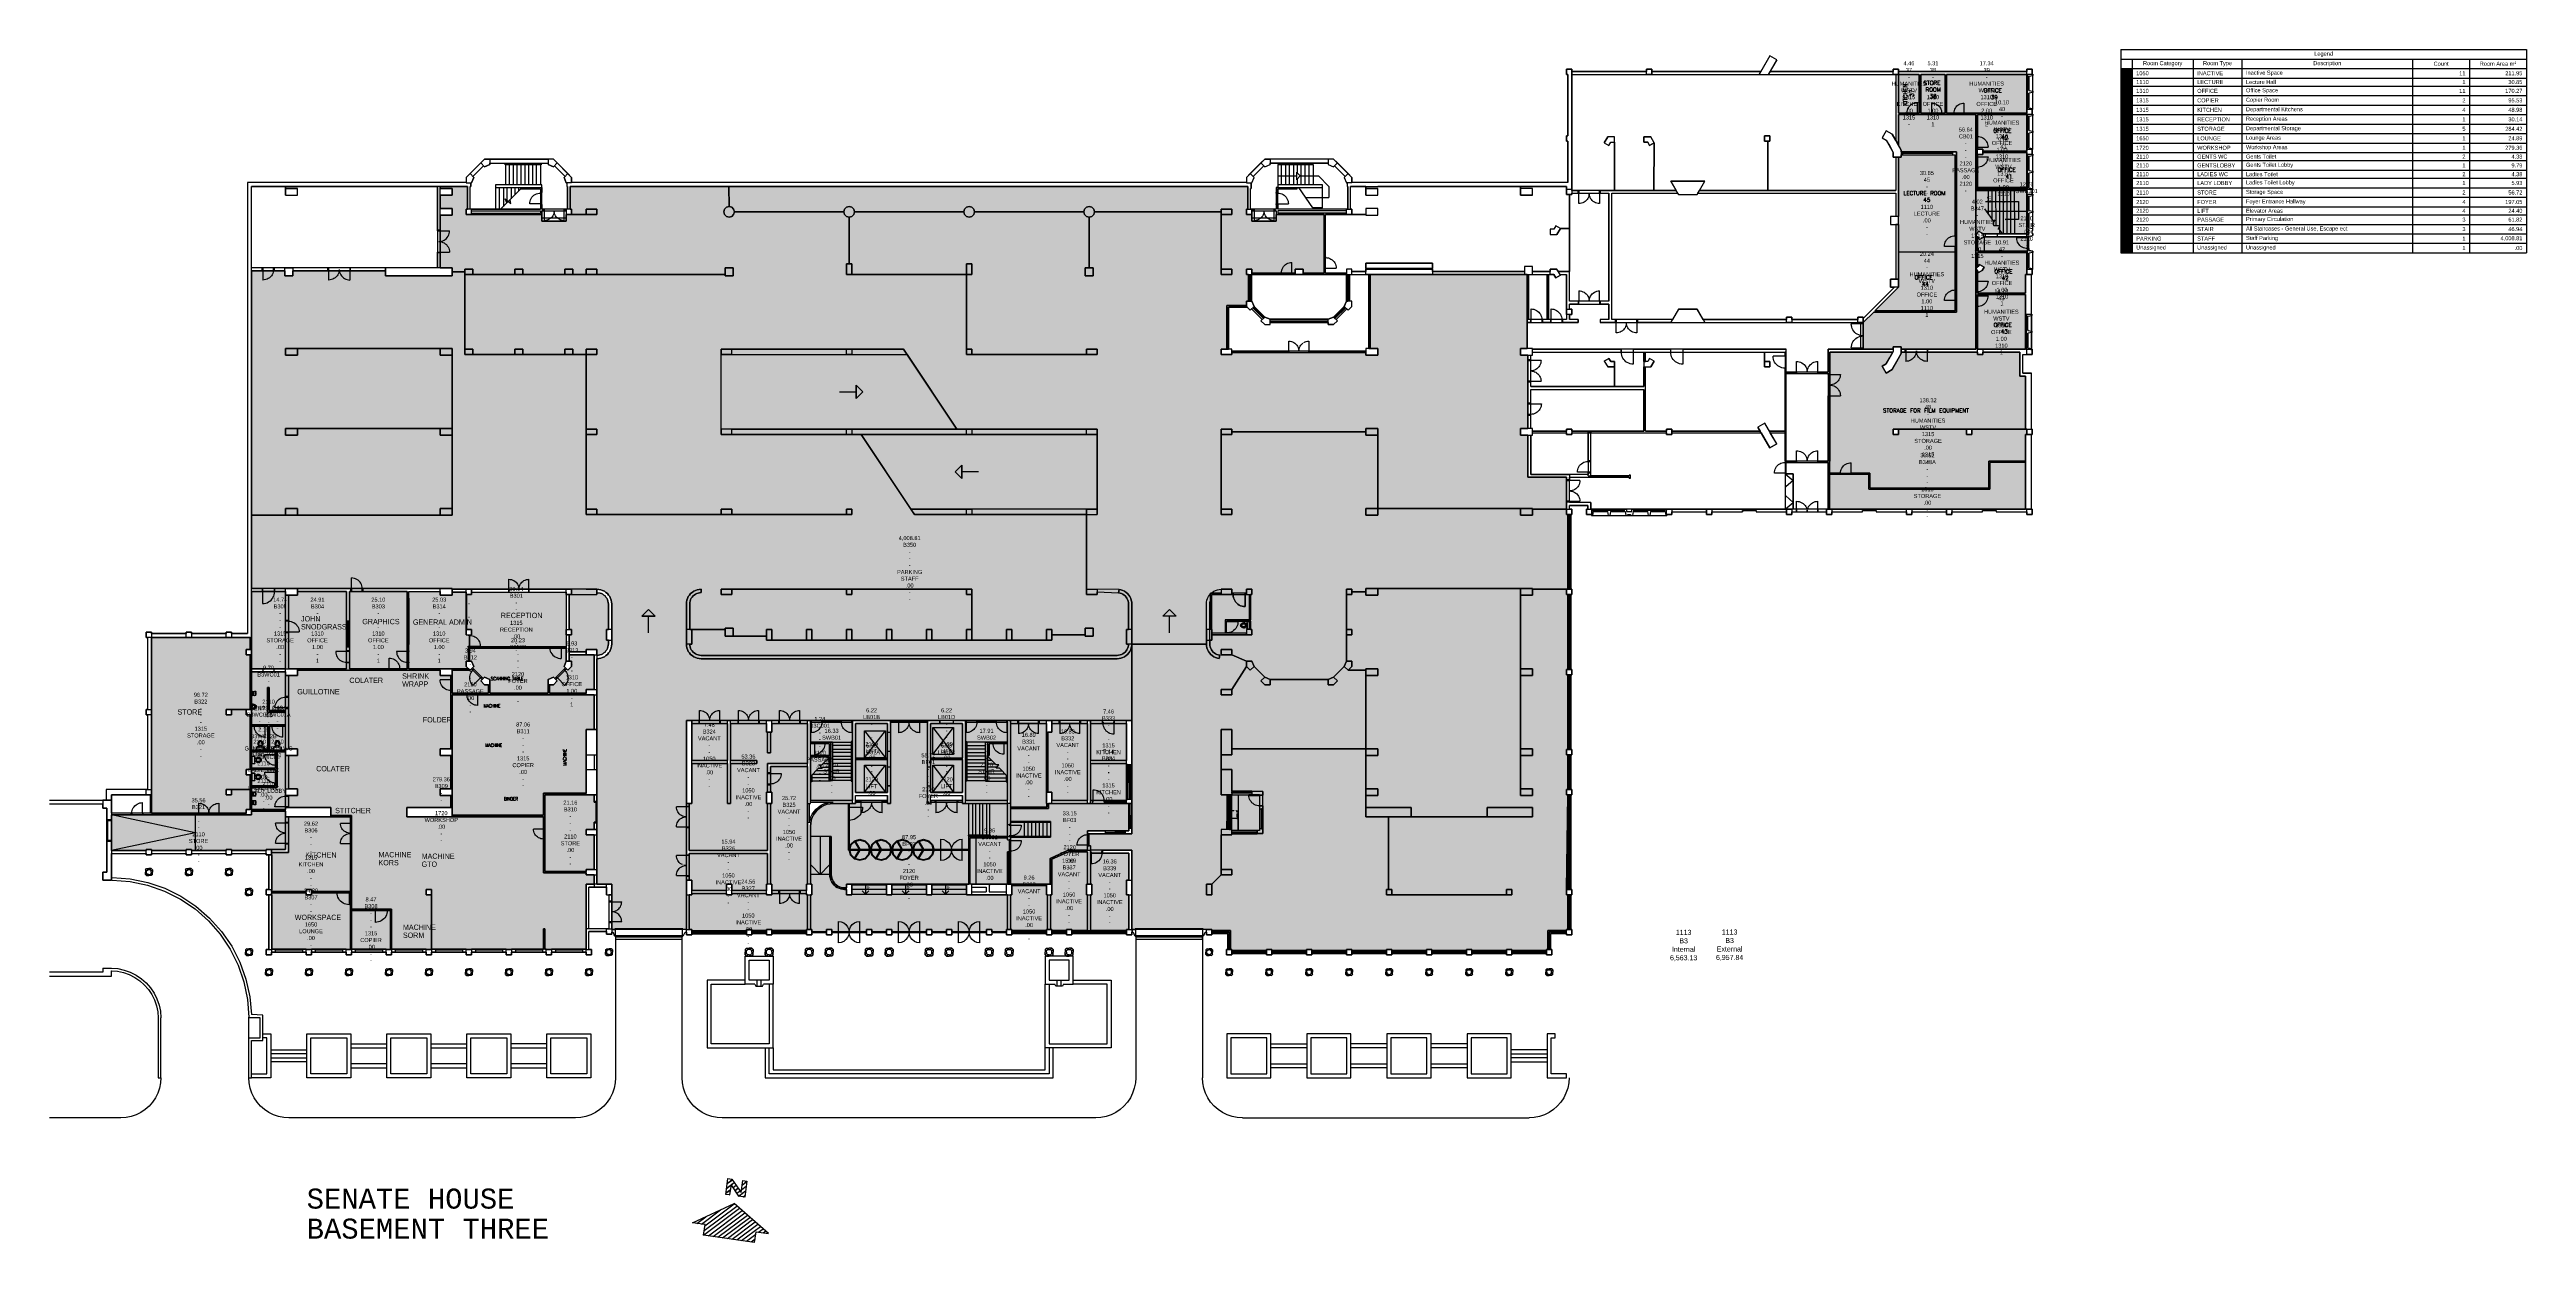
# Model space of a CAD drawing. Extents: x 301721 to 487446, y -38404 to 51035.
import ezdxf

# ---------------------------------------------------------------- set-up
doc = ezdxf.new("R2010")
doc.units = 0
doc.header["$MEASUREMENT"] = 0
doc.linetypes.add('Dash', pattern=[6.35, 3.175, -3.175])
doc.layers.get('0').update_dxf_attribs({"linetype": 'CONTINUOUS'})
for name, color, linetype in [('BL', 8, 'CONTINUOUS'), ('DR', 8, 'CONTINUOUS'), ('EXTERNAL_WORKS_P', 14, 'CONTINUOUS'), ('FURNITURE', 40, 'CONTINUOUS'), ('GROS$', 1, 'CONTINUOUS'), ('GROS$TXT', 1, 'CONTINUOUS'), ('HL-TMP', 7, 'CONTINUOUS'), ('RM', 4, 'CONTINUOUS'), ('RM$', 5, 'CONTINUOUS'), ('RM$TXT', 5, 'CONTINUOUS'), ('SHOPFITTING', 4, 'CONTINUOUS'), ('TEXT', 7, 'CONTINUOUS'), ('WA', 6, 'CONTINUOUS'), ('WA_EXT', 7, 'CONTINUOUS'), ('WN', 4, 'CONTINUOUS')]:
    doc.layers.add(name, color=color, linetype=linetype)
doc.styles.add('MONOTXT', font='monotxt.shx')
doc.styles.add('ROMAN_SIMPLEX', font='txt.shx')
doc.styles.add('ROMANS', font='romans.shx')

# ---------------------------------------------------------------- blocks, each defined once
blk = doc.blocks.new('*T5')
at = {"layer": 'HL-TMP', "color": 0, "linetype": 'ByBlock', "lineweight": -2, "transparency": 16777216}
for p, q in [((0, 0), (30419.04, 0)), ((0, 0), (0, -15240)), ((30419.04, 0), (30419.04, -15240)), ((0, -711.2), (30419.04, -711.2)), ((0, -1422.4), (30419.04, -1422.4)), ((853.44, -711.2), (853.44, -15240)), ((5425.44, -711.2), (5425.44, -15240)), ((9083.04, -711.2), (9083.04, -15240)), ((21884.64, -711.2), (21884.64, -15240)), ((26151.84, -711.2), (26151.84, -15240)), ((0, -2133.6), (30419.04, -2133.6)), ((0, -2743.2), (30419.04, -2743.2)), ((0, -3454.4), (30419.04, -3454.4)), ((0, -4165.6), (30419.04, -4165.6)), ((0, -4876.8), (30419.04, -4876.8)), ((0, -5588), (30419.04, -5588)), ((0, -6299.2), (30419.04, -6299.2)), ((0, -7010.4), (30419.04, -7010.4)), ((0, -7721.6), (30419.04, -7721.6)), ((0, -8331.2), (30419.04, -8331.2)), ((0, -9042.4), (30419.04, -9042.4)), ((0, -9652), (30419.04, -9652)), ((0, -10363.2), (30419.04, -10363.2)), ((0, -11074.4), (30419.04, -11074.4)), ((0, -11785.6), (30419.04, -11785.6)), ((0, -12395.2), (30419.04, -12395.2)), ((0, -13106.4), (30419.04, -13106.4)), ((0, -13817.6), (30419.04, -13817.6)), ((0, -14528.8), (30419.04, -14528.8)), ((0, -15240), (30419.04, -15240))]:
    blk.add_line(p, q, dxfattribs=at)
at = {"layer": 'HL-TMP', "color": 251, "linetype": 'Continuous', "true_color": 0x666666, "transparency": 16777216}
for points in [[(0, -1422.4), (0, -2133.6), (853.44, -1422.4), (853.44, -2133.6)], [(0, -12395.2), (0, -13106.4), (853.44, -12395.2), (853.44, -13106.4)], [(0, -13106.4), (0, -13817.6), (853.44, -13106.4), (853.44, -13817.6)]]:
    blk.add_solid(points, dxfattribs=at)
at = {"layer": 'HL-TMP', "color": 213, "linetype": 'Continuous', "true_color": 0xcc66ec, "transparency": 16777216}
blk.add_solid([(0, -2133.6), (0, -2743.2), (853.44, -2133.6), (853.44, -2743.2)], dxfattribs=at)
at = {"layer": 'HL-TMP', "color": 2, "linetype": 'Continuous', "true_color": 0xffff00, "transparency": 16777216}
blk.add_solid([(0, -2743.2), (0, -3454.4), (853.44, -2743.2), (853.44, -3454.4)], dxfattribs=at)
at = {"layer": 'HL-TMP', "color": 53, "linetype": 'Continuous', "true_color": 0xcccc66, "transparency": 16777216}
blk.add_solid([(0, -3454.4), (0, -4165.6), (853.44, -3454.4), (853.44, -4165.6)], dxfattribs=at)
at = {"layer": 'HL-TMP', "color": 230, "linetype": 'Continuous', "true_color": 0xff3366, "transparency": 16777216}
blk.add_solid([(0, -4165.6), (0, -4876.8), (853.44, -4165.6), (853.44, -4876.8)], dxfattribs=at)
at = {"layer": 'HL-TMP', "color": 30, "linetype": 'Continuous', "true_color": 0xff9900, "transparency": 16777216}
blk.add_solid([(0, -4876.8), (0, -5588), (853.44, -4876.8), (853.44, -5588)], dxfattribs=at)
at = {"layer": 'HL-TMP', "color": 30, "linetype": 'Continuous', "true_color": 0xff6633, "transparency": 16777216}
blk.add_solid([(0, -5588), (0, -6299.2), (853.44, -5588), (853.44, -6299.2)], dxfattribs=at)
at = {"layer": 'HL-TMP', "color": 72, "linetype": 'Continuous', "true_color": 0x66cd2f, "transparency": 16777216}
blk.add_solid([(0, -6299.2), (0, -7010.4), (853.44, -6299.2), (853.44, -7010.4)], dxfattribs=at)
at = {"layer": 'HL-TMP', "color": 254, "linetype": 'Continuous', "true_color": 0xcccccc, "transparency": 16777216}
for points in [[(0, -7010.4), (0, -7721.6), (853.44, -7010.4), (853.44, -7721.6)], [(0, -11785.6), (0, -12395.2), (853.44, -11785.6), (853.44, -12395.2)]]:
    blk.add_solid(points, dxfattribs=at)
at = {"layer": 'HL-TMP', "color": 7, "linetype": 'Continuous', "transparency": 16777216}
for points in [[(0, -7721.6), (0, -8331.2), (853.44, -7721.6), (853.44, -8331.2)], [(0, -8331.2), (0, -9042.4), (853.44, -8331.2), (853.44, -9042.4)], [(0, -9042.4), (0, -9652), (853.44, -9042.4), (853.44, -9652)], [(0, -9652), (0, -10363.2), (853.44, -9652), (853.44, -10363.2)], [(0, -14528.8), (0, -15240), (853.44, -14528.8), (853.44, -15240)]]:
    blk.add_solid(points, dxfattribs=at)
at = {"layer": 'HL-TMP', "color": 253, "linetype": 'Continuous', "true_color": 0x99cea6, "transparency": 16777216}
blk.add_solid([(0, -10363.2), (0, -11074.4), (853.44, -10363.2), (853.44, -11074.4)], dxfattribs=at)
at = {"layer": 'HL-TMP', "color": 250, "linetype": 'Continuous', "true_color": 0x333333, "transparency": 16777216}
blk.add_solid([(0, -11074.4), (0, -11785.6), (853.44, -11074.4), (853.44, -11785.6)], dxfattribs=at)
at = {"layer": 'HL-TMP', "color": 242, "linetype": 'Continuous', "true_color": 0xcc3446, "transparency": 16777216}
blk.add_solid([(0, -13817.6), (0, -14528.8), (853.44, -13817.6), (853.44, -14528.8)], dxfattribs=at)
at = {"layer": 'HL-TMP', "color": 0, "linetype": 'Continuous', "transparency": 16777216, "char_height": 304.8}
for s, insert, width, attachment_point in [('1050', (1158.24, -1778), 3962.4, 4), ('Room Category', (3139.44, -1066.8), 3962.4, 5), ('INACTIVE', (5730.24, -1778), 3048, 4), ('Room Type', (7254.24, -1066.8), 3048, 5), ('Inactive Space', (9387.84, -1778), 12192, 4), ('Description', (15483.84, -1066.8), 12192, 5), ('Legend', (15209.52, -355.6), 30418.92, 5), ('Count', (24018.24, -1066.8), 3657.6, 5), ('11', (25847.04, -1778), 3657.6, 6), ('Room Area m²', (28285.44, -1066.8), 3657.6, 5), ('211.95', (30114.24, -1778), 3657.6, 6), ('1110', (1158.24, -2438.4), 3962.4, 4), ('1310', (1158.24, -3098.8), 3962.4, 4), ('1315', (1158.24, -3810), 3962.4, 4), ('OFFICE', (5730.24, -3098.8), 3048, 4), ('COPIER', (5730.24, -3810), 3048, 4), ('LECTURE', (5730.24, -2438.4), 3048, 4), ('Office Space', (9387.84, -3098.8), 12192, 4), ('Copier Room', (9387.84, -3810), 12192, 4), ('Lecture Hall', (9387.84, -2438.4), 12192, 4), ('11', (25847.04, -3098.8), 3657.6, 6), ('2', (25847.04, -3810), 3657.6, 6), ('1', (25847.04, -2438.4), 3657.6, 6), ('170.27', (30114.24, -3098.8), 3657.6, 6), ('30.85', (30114.24, -2438.4), 3657.6, 6), ('95.53', (30114.24, -3810), 3657.6, 6), ('1315', (1158.24, -4521.2), 3962.4, 4), ('1315', (1158.24, -5232.4), 3962.4, 4), ('KITCHEN', (5730.24, -4521.2), 3048, 4), ('RECEPTION', (5730.24, -5232.4), 3048, 4), ('Departmental Kitchens', (9387.84, -4521.2), 12192, 4), ('Reception Areas', (9387.84, -5232.4), 12192, 4), ('4', (25847.04, -4521.2), 3657.6, 6), ('1', (25847.04, -5232.4), 3657.6, 6), ('48.98', (30114.24, -4521.2), 3657.6, 6), ('30.14', (30114.24, -5232.4), 3657.6, 6), ('1315', (1158.24, -5943.6), 3962.4, 4), ('1650', (1158.24, -6654.8), 3962.4, 4), ('1720', (1158.24, -7366), 3962.4, 4), ('WORKSHOP', (5730.24, -7366), 3048, 4), ('STORAGE', (5730.24, -5943.6), 3048, 4), ('LOUNGE', (5730.24, -6654.8), 3048, 4), ('Workshop Areas', (9387.84, -7366), 12192, 4), ('Departmental Storage', (9387.84, -5943.6), 12192, 4), ('Lounge Areas', (9387.84, -6654.8), 12192, 4), ('5', (25847.04, -5943.6), 3657.6, 6), ('1', (25847.04, -6654.8), 3657.6, 6), ('1', (25847.04, -7366), 3657.6, 6), ('284.42', (30114.24, -5943.6), 3657.6, 6), ('279.36', (30114.24, -7366), 3657.6, 6), ('24.89', (30114.24, -6654.8), 3657.6, 6), ('2110', (1158.24, -8026.4), 3962.4, 4), ('2110', (1158.24, -8686.8), 3962.4, 4), ('2110', (1158.24, -9347.2), 3962.4, 4), ('GENTS WC', (5730.24, -8026.4), 3048, 4), ('GENTSLOBBY', (5730.24, -8686.8), 3048, 4), ('LADIES WC', (5730.24, -9347.2), 3048, 4), ('Gents Toilet', (9387.84, -8026.4), 12192, 4), ('Gents Toilet Lobby', (9387.84, -8686.8), 12192, 4), ('Ladies Toilet', (9387.84, -9347.2), 12192, 4), ('2', (25847.04, -8026.4), 3657.6, 6), ('2', (25847.04, -9347.2), 3657.6, 6), ('1', (25847.04, -8686.8), 3657.6, 6), ('4.38', (30114.24, -8026.4), 3657.6, 6), ('4.38', (30114.24, -9347.2), 3657.6, 6), ('9.79', (30114.24, -8686.8), 3657.6, 6), ('2110', (1158.24, -10007.6), 3962.4, 4), ('2110', (1158.24, -10718.8), 3962.4, 4), ('STORE', (5730.24, -10718.8), 3048, 4), ('LADY LOBBY', (5730.24, -10007.6), 3048, 4), ('Storage Space', (9387.84, -10718.8), 12192, 4), ('Ladies Toilet Lobby', (9387.84, -10007.6), 12192, 4), ('2', (25847.04, -10718.8), 3657.6, 6), ('1', (25847.04, -10007.6), 3657.6, 6), ('56.72', (30114.24, -10718.8), 3657.6, 6), ('5.93', (30114.24, -10007.6), 3657.6, 6), ('2120', (1158.24, -11430), 3962.4, 4), ('2120', (1158.24, -12090.4), 3962.4, 4), ('2120', (1158.24, -12750.8), 3962.4, 4), ('FOYER', (5730.24, -11430), 3048, 4), ('LIFT', (5730.24, -12090.4), 3048, 4), ('PASSAGE', (5730.24, -12750.8), 3048, 4), ('Foyer Entrance Hallway', (9387.84, -11430), 12192, 4), ('Elevator Areas', (9387.84, -12090.4), 12192, 4), ('Primary Circulation', (9387.84, -12750.8), 12192, 4), ('4', (25847.04, -11430), 3657.6, 6), ('4', (25847.04, -12090.4), 3657.6, 6), ('3', (25847.04, -12750.8), 3657.6, 6), ('197.05', (30114.24, -11430), 3657.6, 6), ('24.40', (30114.24, -12090.4), 3657.6, 6), ('61.82', (30114.24, -12750.8), 3657.6, 6), ('2120', (1158.24, -13462), 3962.4, 4), ('Unassigned', (1158.24, -14884.4), 3962.4, 4), ('PARKING', (1158.24, -14173.2), 3962.4, 4), ('STAIR', (5730.24, -13462), 3048, 4), ('STAFF', (5730.24, -14173.2), 3048, 4), ('Unassigned', (5730.24, -14884.4), 3048, 4), ('All Staircases - General Use, Escape ect', (9387.84, -13462), 12192, 4), ('Staff Parking', (9387.84, -14173.2), 12192, 4), ('Unassigned', (9387.84, -14884.4), 12192, 4), ('3', (25847.04, -13462), 3657.6, 6), ('1', (25847.04, -14173.2), 3657.6, 6), ('1', (25847.04, -14884.4), 3657.6, 6), ('4,008.81', (30114.24, -14173.2), 3657.6, 6), ('46.94', (30114.24, -13462), 3657.6, 6), ('.00', (30114.24, -14884.4), 3657.6, 6)]:
    blk.add_mtext(s, dxfattribs=dict(at, insert=insert, width=width, attachment_point=attachment_point))

msp = doc.modelspace()

# ---------------------------------------------------------------- hatches: boundary and pattern name
at = {"layer": 'HL-TMP', "linetype": 'Continuous', "true_color": 0xff3366}
h = msp.add_hatch(color=230, dxfattribs=at)
h.paths.add_polyline_path([(324281, -8530), (324281, -6485), (319641, -6485), (319641, -8510), (319641, -9155), (318371, -9155), (318371, -9335), (318391, -9335), (318391, -11935), (318371, -12090), (320971, -12090), (320971, -11935), (321371, -11935), (321371, -12090), (324281, -12090)], flags=0)
h.paths.add_polyline_path([(441915, 49165), (440371, 49165), (440371, 46275), (441846, 46275), (441915, 46275)], flags=0)
h.paths.add_polyline_path([(382471, 505), (379781, 505), (379781, -2270), (382471, -2270)], flags=0)
h.paths.add_polyline_path([(382471, -2500), (379781, -2500), (379781, -5265), (380831, -5265), (382471, -5265)], flags=0)
at = {"layer": 'HL-TMP', "linetype": 'Continuous', "true_color": 0xffff00}
h = msp.add_hatch(color=2, dxfattribs=at)
h.paths.add_polyline_path([(443861, 49165), (442025, 49165), (442025, 46275), (443649, 46275), (443861, 46275)], flags=0)
h.paths.add_polyline_path([(449971, 49165), (443971, 49165), (443971, 46275), (445321, 46275), (449971, 46275)], flags=0)
h.paths.add_polyline_path([(446272, 46165), (446272, 43565), (446676, 43565), (446676, 43420), (449971, 43420), (449971, 46165)], flags=0)
h.paths.add_polyline_path([(446676, 43310), (446676, 43165), (446272, 43165), (446272, 40694), (449971, 40694), (449971, 43310)], flags=0)
h.paths.add_polyline_path([(446272, 35810), (446272, 34728), (446330, 34762), (446428, 34929), (446774, 34728), (446623, 34469), (446363, 34318), (446272, 34475), (446272, 32775), (449876, 32775), (449876, 34165), (449971, 34165), (449971, 35810)], flags=0)
h.paths.add_polyline_path([(446272, 32665), (446272, 28565), (449876, 28565), (449876, 32665)], flags=0)
h.paths.add_polyline_path([(444602, 35844), (440371, 35844), (440371, 33215), (438591, 31435), (444602, 31435)], flags=0)
h.paths.add_polyline_path([(328547, 10395), (324204, 10395), (324204, 5943), (324204, 4615), (328028, 4615), (328547, 4615)], flags=0)
h.paths.add_polyline_path([(323984, 10395), (320321, 10395), (320321, 10115), (319641, 10115), (319641, 7325), (319641, 7117), (319641, 4615), (323984, 4615), (323984, 5943)], flags=0)
h.paths.add_polyline_path([(342551, 5665), (340691, 5665), (340691, 5182), (340871, 5182), (340871, 4782), (340589, 4499), (340486, 4602), (339685, 3800), (339787, 3698), (339504, 3415), (339214, 3415), (339214, 2775), (341971, 2775), (341971, 3065), (342551, 3065)], flags=0)
h.paths.add_polyline_path([(328657, 10395), (331021, 10395), (331021, 10115), (331921, 10115), (331921, 10345), (332971, 10345), (332971, 7165), (333221, 7165), (333221, 6265), (333121, 6265), (333121, 5182), (332971, 5182), (332971, 4782), (333113, 4641), (333139, 4615), (328720, 4615), (328657, 4615)], flags=0)
at = {"layer": 'HL-TMP', "linetype": 'Continuous', "true_color": 0x666666}
h = msp.add_hatch(color=251, dxfattribs=at)
h.paths.add_polyline_path([(370751, -8060), (373561, -8060), (373561, -8220), (373671, -8220), (373671, -9120), (373561, -9120), (373561, -11535), (370751, -11535)], flags=0)
h.paths.add_polyline_path([(355561, -2495), (358561, -2495), (358561, 505), (356416, 505), (355871, 505), (355871, -135), (355781, -135), (355781, -1695), (355561, -1695), (355561, -135), (355471, -135), (355471, 505), (352781, 505), (352781, -2275), (354761, -2275), (354761, -2495), (352781, -2495), (352781, -5495), (352561, -5495), (352561, -2495), (349871, -2495), (349871, -5495), (349691, -5495), (349691, -9025), (355561, -9025), (355561, -5495), (355471, -5495), (355471, -4635), (355561, -4635)], flags=0)
h.paths.add_polyline_path([(352561, 505), (349871, 505), (349871, -2275), (352561, -2275)], flags=0)
h.paths.add_polyline_path([(358561, -2715), (355781, -2715), (355781, -4635), (355871, -4635), (355871, -5495), (355781, -5495), (355781, -11535), (355871, -11535), (355871, -12025), (358471, -12025), (358471, -11535), (358561, -11535)], flags=0)
h.paths.add_polyline_path([(355561, -9245), (349691, -9245), (349691, -11235), (349871, -11235), (349871, -12025), (352471, -12025), (352471, -11535), (352871, -11535), (352871, -12025), (355471, -12025), (355471, -11535), (355561, -11535)], flags=0)
h.paths.add_polyline_path([(358561, -12335), (358471, -12335), (358471, -12245), (355871, -12245), (355871, -12335), (355471, -12335), (355471, -12245), (352871, -12245), (352871, -12335), (352471, -12335), (352471, -12245), (349871, -12245), (349871, -12335), (349671, -12335), (349671, -14935), (349871, -14935), (349871, -15035), (353971, -15035), (353971, -14935), (354371, -14935), (354371, -15025), (355471, -15025), (355471, -14935), (355871, -14935), (355871, -15025), (358471, -15025), (358471, -14935), (358561, -14935)], flags=0)
h.paths.add_polyline_path([(376471, 505), (373781, 505), (373781, -5770), (376503, -5770), (376503, -5495), (376471, -5495)], flags=0)
h.paths.add_polyline_path([(379561, 505), (376871, 505), (376871, -135), (376581, -135), (376581, -4635), (376871, -4635), (376871, -5265), (379561, -5265)], flags=0)
h.paths.add_polyline_path([(379471, -11535), (379561, -11535), (379561, -9105), (378130, -9105), (376871, -9676), (376871, -11535), (376871, -12335), (376781, -12335), (376781, -14935), (376871, -14935), (376871, -15025), (377971, -15025), (377971, -14935), (378371, -14935), (378371, -15025), (379561, -15025), (379561, -12335), (379471, -12335)], flags=0)
h.paths.add_polyline_path([(376561, -12335), (376471, -12335), (376471, -11645), (373871, -11645), (373871, -12335), (373781, -12335), (373781, -14935), (373871, -14935), (373871, -15025), (376471, -15025), (376471, -14935), (376561, -14935)], flags=0)
h.paths.add_polyline_path([(382651, -12335), (382471, -12335), (382471, -11235), (382651, -11235), (382651, -9225), (379781, -9225), (379781, -11535), (379871, -11535), (379871, -12335), (379781, -12335), (379781, -15025), (382471, -15025), (382471, -14935), (382651, -14935)], flags=0)
h.paths.add_polyline_path([(361941, 615), (358781, 615), (358781, -885), (360436, -885), (360436, -3775), (360176, -3775), (360176, -1985), (358781, -1985), (358781, -5275), (361941, -5275)], flags=0)
h.paths.add_polyline_path([(373561, -995), (372166, -995), (372166, -1885), (372056, -1885), (372056, -3825), (371906, -3825), (371906, -885), (372056, -885), (373561, -885), (373561, 615), (370401, 615), (370401, -5275), (373561, -5275)], flags=0)
h.paths.add_polyline_path([(446162, 40565), (446162, 37066), (446363, 37412), (446623, 37262), (446646, 37221), (449971, 37221), (449971, 40565)], flags=0)
h.paths.add_polyline_path([(438501, 31345), (437721, 30565), (437721, 28565), (439971, 28565), (439971, 28752), (440571, 28752), (440571, 28565), (446162, 28565), (446162, 46165), (440371, 46165), (440371, 43834), (440571, 43488), (440571, 43364), (444712, 43364), (444712, 31345)], flags=0)
h.paths.add_polyline_path([(358781, -995), (360176, -995), (360176, -1885), (358781, -1885), (358781, -995)], flags=0)
h.paths.add_polyline_path([(334056, 3698), (334158, 3800), (333357, 4602), (333254, 4499), (333249, 4505), (331921, 4505), (331921, 2775), (333867, 2775), (334629, 2775), (334629, 3415), (334339, 3415)], flags=0)
at = {"layer": 'HL-TMP', "linetype": 'Continuous', "true_color": 0xcc66ec}
msp.add_hatch(color=213, dxfattribs=at).paths.add_polyline_path([(440371, 42978), (440571, 42978), (440571, 43144), (444602, 43144), (444602, 35844), (440371, 35844)], flags=16)
at = {"layer": 'HL-TMP', "linetype": 'Continuous', "true_color": 0xcc3446}
msp.add_hatch(color=242, dxfattribs=at).paths.add_polyline_path([(397291, 34410), (397291, 38665), (393703, 38665), (393703, 38415), (393703, 38165), (391871, 38165), (391871, 38415), (391871, 38665), (391471, 38665), (391471, 39065), (391571, 39065), (391571, 40765), (340771, 40765), (340771, 39065), (340871, 39065), (340871, 38665), (340471, 38665), (340471, 38415), (340471, 38165), (338640, 38165), (338640, 38415), (338640, 38665), (333371, 38665), (332971, 38665), (332971, 39065), (333071, 39065), (333071, 40765), (331021, 40765), (331021, 40615), (331921, 40615), (331921, 40115), (331021, 40115), (331021, 39115), (331921, 39115), (331921, 38615), (331021, 38615), (331021, 35790), (331021, 34665), (331921, 34665), (331921, 34065), (326921, 34065), (326921, 34445), (324246, 34445), (319971, 34445), (319971, 34065), (319371, 34065), (319371, 34445), (318942, 34445), (316871, 34445), (316871, 10615), (317696, 10615), (317696, 10395), (318596, 10395), (318596, 10615), (319421, 10615), (320321, 10615), (324287, 10615), (331021, 10615), (331921, 10615), (331921, 10565), (332971, 10565), (333371, 10565), (337671, 10565), (340471, 10565), (340871, 10565), (340871, 10165), (340691, 10165), (340691, 7565), (340871, 7565), (340871, 7165), (340691, 7165), (340691, 5885), (341971, 5885), (341971, 6065), (342771, 6065), (342771, 5616), (342882, 5623), (342991, 5645), (343096, 5680), (343196, 5729), (343289, 5791), (343372, 5864), (343445, 5948), (343507, 6040), (343556, 6140), (343592, 6245), (343614, 6354), (343621, 6473), (343621, 6765), (343471, 6765), (343471, 7565), (343621, 7565), (343621, 9457), (343614, 9576), (343592, 9685), (343556, 9790), (343507, 9890), (343445, 9982), (343372, 10066), (343289, 10139), (343196, 10201), (343096, 10250), (342999, 10283), (342771, 10313), (342771, 10565), (343056, 10528), (343192, 10481), (343321, 10418), (343441, 10338), (343549, 10243), (343644, 10135), (343724, 10015), (343788, 9886), (343834, 9750), (343862, 9609), (343871, 9465), (343871, 6465), (343862, 6322), (343834, 6180), (343788, 6044), (343724, 5915), (343644, 5795), (343549, 5687), (343441, 5592), (343321, 5512), (343192, 5449), (343056, 5403), (342915, 5375), (342771, 5365), (342771, 3065), (342771, 2665), (342771, 65), (342771, -1835), (342771, -2935), (342771, -4835), (342771, -5335), (342771, -5385), (342771, -6885), (342771, -6935), (342771, -7435), (342771, -7835), (342771, -10435), (342771, -10835), (342771, -11535), (343471, -11535), (343871, -11535), (343871, -12335), (343871, -12857), (343871, -13607), (343871, -14357), (343871, -14407), (343871, -14878), (343887, -14878), (343887, -14935), (344114, -14935), (344114, -14885), (349214, -14885), (349471, -14935), (349471, -12335), (349471, -11235), (349471, -10885), (349471, -10135), (349471, -10135), (349471, -10135), (349471, -10135), (349471, -9385), (349471, -9335), (349471, -7239), (349471, -6489), (349471, -5739), (349471, -5689), (349471, -5495), (349471, 725), (349871, 725), (350466, 725), (351216, 725), (351216, 725), (351216, 725), (351216, 725), (351966, 725), (352016, 725), (352561, 725), (352781, 725), (353376, 725), (354126, 725), (354876, 725), (354926, 725), (355471, 725), (355871, 725), (356466, 725), (357216, 725), (357407, 725), (357902, 725), (357966, 725), (358016, 725), (358561, 725), (358781, 725), (358831, 725), (358831, 615), (359631, 615), (359631, 725), (359681, 725), (361041, 725), (361091, 725), (361091, 615), (361891, 615), (361891, 725), (361941, 725), (364781, 725), (364831, 725), (365321, 725), (365371, 725), (366971, 725), (367021, 725), (367511, 725), (367561, 725), (368471, 725), (368471, 505), (369491, 505), (369491, 725), (370401, 725), (370451, 725), (370451, 615), (371251, 615), (371251, 725), (371301, 725), (372661, 725), (372711, 725), (372711, 615), (373511, 615), (373511, 725), (373561, 725), (373781, 725), (374326, 725), (374376, 725), (374376, 505), (375876, 505), (375876, 725), (375926, 725), (376471, 725), (376871, 725), (377416, 725), (377466, 725), (377466, 505), (378966, 505), (378966, 725), (379016, 725), (379561, 725), (379781, 725), (380676, 725), (380676, 615), (380726, 615), (380726, 505), (381526, 505), (381526, 615), (381576, 725), (382471, 725), (382871, 725), (382871, -5495), (382871, -7330), (382871, -7775), (382401, -7775), (380901, -7775), (379781, -7775), (379671, -7775), (379671, -7825), (379561, -7825), (379561, -8625), (379671, -8625), (379781, -8675), (379781, -8995), (379781, -9105), (379831, -9105), (379831, -9225), (380631, -9225), (380631, -9215), (380631, -9105), (380681, -8995), (382871, -8995), (382871, -11235), (382871, -12335), (382871, -14935), (382887, -14935), (383114, -14935), (383114, -14885), (388214, -14885), (388471, -14935), (388871, -14935), (388871, -15025), (390281, -15025), (390281, -16435), (390371, -16435), (390371, -16525), (392971, -16525), (392971, -16435), (393371, -16435), (393371, -16525), (395971, -16525), (395971, -16435), (396371, -16435), (396371, -16525), (398971, -16525), (398971, -16435), (399371, -16435), (399371, -16525), (401971, -16525), (401971, -16435), (402371, -16435), (402371, -16525), (404971, -16525), (404971, -16435), (405371, -16435), (405371, -16525), (407971, -16525), (407971, -16435), (408371, -16435), (408371, -16525), (410971, -16525), (410971, -16435), (411371, -16435), (411371, -16525), (413971, -16525), (413971, -16435), (414061, -16435), (414061, -15025), (415471, -15025), (415471, -14935), (415561, -14935), (415561, -12335), (415471, -12335), (415471, -11935), (415561, -4835), (415471, -4835), (415471, -4435), (415561, -4435), (415561, -1835), (415471, -1835), (415471, -1435), (415561, -1435), (415561, 4165), (415471, 4165), (415471, 4565), (415561, 4565), (415561, 10165), (415471, 10165), (415471, 10565), (415561, 10565), (415561, 16165), (415471, 16165), (415471, 16565), (415471, 16840), (415471, 18965), (412561, 18965), (412561, 22115), (412021, 22115), (412021, 22615), (412561, 22615), (412561, 23123), (412561, 28115), (412021, 28115), (412021, 28615), (412511, 28615), (412511, 30565), (412511, 34165), (412321, 34165), (405421, 34165), (400751, 34165), (400751, 28615), (401321, 28615), (401321, 28115), (400421, 28115), (400421, 28310), (396196, 28310), (396146, 28310), (396146, 28420), (395396, 28420), (394646, 28420), (394646, 28310), (394596, 28310), (390371, 28310), (390371, 28165), (389571, 28165), (389571, 28565), (390007, 28565), (390007, 31837), (391471, 31837), (391471, 32182), (391616, 32182), (391616, 34165), (391471, 34165), (391471, 34565), (391871, 34565), (391871, 34275), (394932, 34275), (395121, 34275), (395121, 34565), (395721, 34565), (395721, 34275), (397291, 34275), (397291, 34431)], flags=16)
at = {"layer": 'HL-TMP', "linetype": 'Continuous', "true_color": 0xff6633}
h = msp.add_hatch(color=30, dxfattribs=at)
h.paths.add_polyline_path([(449876, 22165), (449971, 22165), (449971, 22565), (445871, 22565), (445871, 22165), (445471, 22165), (445471, 22565), (440371, 22565), (440371, 22165), (439971, 22165), (439971, 22565), (449876, 22565), (449876, 26555), (449451, 26555), (449451, 28345), (446676, 28345), (446676, 28165), (446276, 28165), (446276, 28345), (440571, 28345), (440571, 28242), (439876, 27039), (439435, 26784), (439135, 27303), (439436, 27477), (439937, 28345), (435201, 28345), (435201, 25034), (435201, 20175), (435181, 20175), (435181, 19275), (438216, 19275), (438216, 18175), (447126, 18175), (447126, 20175), (449876, 20175)], flags=0)
h.paths.add_polyline_path([(319421, 7215), (319421, 10115), (319421, 10395), (316871, 10395), (316871, 4615), (319421, 4615)], flags=0)
h.paths.add_polyline_path([(316761, -3335), (316471, -3335), (316471, -2935), (316761, -2935), (316761, 1165), (316471, 1165), (316471, 1565), (315371, 1565), (315371, 1165), (314971, 1165), (314971, 1565), (316761, 1565), (316761, 5665), (316471, 5665), (316471, 6065), (316761, 6065), (316761, 6965), (309371, 6965), (309371, -6225), (312921, -6225), (316471, -6225), (316471, -5935), (316761, -5935), (316761, -4435), (315371, -4435), (315371, -4835), (314971, -4835), (314971, -4435), (316761, -4435)], flags=0)
h.paths.add_polyline_path([(446272, 37002), (446272, 35920), (450031, 35920), (450031, 36956), (450041, 36956), (450041, 36997), (449971, 36997), (449971, 37002), (446773, 37002), (446428, 36801), (446330, 36969)], flags=0)
h.paths.add_polyline_path([(449876, 20085), (449102, 20085), (447216, 20085), (447216, 18085), (438126, 18085), (438126, 19185), (436810, 19185), (436010, 19185), (435181, 19185), (435181, 16565), (435371, 16565), (435371, 16585), (440971, 16585), (440971, 16565), (441371, 16565), (441371, 16585), (443971, 16585), (443971, 16565), (444371, 16565), (444371, 16585), (449876, 16585)], flags=0)
at = {"layer": 'HL-TMP', "linetype": 'Continuous', "true_color": 0xff9900}
msp.add_hatch(color=30, dxfattribs=at).paths.add_polyline_path([(332971, 10165), (333371, 10165), (333371, 10345), (340471, 10345), (340471, 6265), (333221, 6265), (333221, 7140), (333221, 7165), (333359, 7165), (333371, 7165), (333371, 7565), (332971, 7565)], flags=16)
at = {"layer": 'HL-TMP', "linetype": 'Continuous', "true_color": 0x333333}
h = msp.add_hatch(color=250, dxfattribs=at)
h.paths.add_polyline_path([(340471, 6150), (333221, 6150), (333221, 5182), (333371, 5182), (333537, 4782), (333435, 4680), (334236, 3878), (334339, 3981), (334739, 3815), (334739, 2775), (339104, 2775), (339104, 3815), (339504, 3981), (339607, 3878), (340408, 4680), (340306, 4782), (340471, 5182)], flags=0)
h.paths.add_polyline_path([(373561, -5495), (370181, -5495), (370181, -5385), (367781, -5385), (367781, -5495), (367561, -5495), (367561, 615), (364781, 615), (364781, -4175), (364781, -5495), (364561, -5495), (364561, -5385), (362161, -5385), (362161, -5495), (361681, -5495), (361681, -8950), (370661, -8950), (370661, -7970), (373561, -7970)], flags=0)
h.paths.add_polyline_path([(370661, -8993), (361641, -8993), (361641, -8970), (361641, -5495), (360476, -5495), (360255, -5509), (360038, -5553), (359828, -5624), (359629, -5722), (359445, -5845), (359278, -5991), (359132, -6158), (359008, -6342), (358910, -6541), (358839, -6751), (358796, -6969), (358781, -7190), (358781, -11535), (358871, -11535), (358871, -12335), (358781, -12335), (358781, -14935), (358871, -14935), (358871, -15110), (359971, -15110), (359971, -14935), (360371, -14935), (360371, -15110), (362971, -15110), (362971, -14935), (363371, -14935), (363371, -15110), (364471, -15110), (364471, -14935), (364871, -14935), (364871, -15110), (367471, -15110), (367471, -14935), (367871, -14935), (367871, -15110), (368971, -15110), (368971, -14935), (369371, -14935), (369371, -15110), (371971, -15110), (371971, -14935), (372371, -14935), (372371, -15110), (373471, -15110), (373471, -14935), (373561, -14935), (373561, -12335), (370471, -12335), (370471, -11535), (367871, -11535), (367871, -12335), (367471, -12335), (367471, -11535), (364871, -11535), (364871, -12335), (364471, -12335), (364471, -11535), (361871, -11535), (361871, -12335), (361471, -12335), (361471, -11935), (361341, -11935), (361196, -11925), (361054, -11897), (360917, -11850), (360786, -11786), (360666, -11705), (360556, -11610), (360461, -11501), (360380, -11380), (360316, -11250), (360269, -11112), (360241, -10970), (360231, -10825), (360231, -7970), (360341, -7970), (360341, -10825), (360350, -10955), (360375, -11084), (360418, -11208), (360475, -11325), (360548, -11434), (360634, -11532), (360733, -11618), (360841, -11691), (360959, -11749), (361083, -11791), (361211, -11816), (361341, -11825), (361471, -11825), (361471, -11535), (370471, -11535), (370661, -11535)], flags=0)
h.paths.add_polyline_path([(382651, -5495), (380831, -5495), (379856, -5495), (376613, -5495), (376613, -5880), (373781, -5880), (373781, -6834), (376777, -6834), (376777, -6884), (373781, -6884), (373781, -7970), (376777, -7970), (376777, -8020), (373781, -8020), (373781, -11535), (376761, -11535), (376761, -9605), (378106, -8995), (379561, -8995), (379561, -7775), (379561, -7545), (382651, -7545)], flags=0)
at = {"layer": 'HL-TMP', "linetype": 'Continuous'}
h = msp.add_hatch(color=7, dxfattribs=at)
h.paths.add_polyline_path([(319421, 295), (318406, 295), (318204, 295), (318204, 41), (318204, -1505), (319421, -1505)], flags=0)
h.paths.add_polyline_path([(318089, 295), (316871, 295), (316871, -1505), (318089, -1505)], flags=0)
h.paths.add_polyline_path([(319421, 4385), (316871, 4385), (316871, 410), (317887, 410), (318406, 410), (319421, 410), (319421, 1360), (318071, 1360), (318071, 3195), (318181, 3195), (318181, 1475), (319421, 1475), (319421, 1684)], flags=0)
h.paths.add_polyline_path([(318671, -3154), (318671, -2952), (316871, -2952), (316871, -4170), (318671, -4170)], flags=0)
h.paths.add_polyline_path([(318671, -1620), (316871, -1620), (316871, -2837), (318671, -2837)], flags=0)
h.paths.add_polyline_path([(319421, -4885), (319421, -1620), (318786, -1620), (318786, -2635), (318786, -3154), (318786, -4285), (316871, -4285), (316871, -5946), (319421, -5946)], flags=0)
at = {"layer": 'HL-TMP', "linetype": 'Continuous', "true_color": 0xcccccc}
h = msp.add_hatch(color=254, dxfattribs=at)
h.paths.add_polyline_path([(341951, -11535), (342551, -11535), (342551, -10835), (341971, -10835), (341971, -10680), (338760, -10680), (338760, -8156), (338760, -6485), (328521, -6485), (328521, -5785), (331811, -5785), (331811, -4885), (331021, -4885), (331021, -4385), (331811, -4385), (331811, -2385), (331811, -1885), (331021, -1885), (331021, -1385), (331811, -1385), (331811, 4115), (331021, 4115), (331021, 4505), (328028, 4505), (320321, 4505), (320321, 4115), (319641, 4115), (319641, 1684), (319641, -1385), (320321, -1385), (320321, -1885), (319641, -1885), (319641, -4385), (320321, -4385), (320321, -4885), (319641, -4885), (319641, -5785), (322821, -5785), (322821, -6395), (324371, -6395), (324371, -8530), (324371, -13415), (326147, -13415), (327371, -13415), (327371, -16415), (329971, -16415), (330371, -16435), (330371, -12335), (329971, -12335), (329971, -11935), (330371, -11935), (330371, -16415), (332971, -16415), (333371, -16435), (333371, -16415), (335971, -16415), (336371, -16435), (336371, -16415), (338760, -16415), (338760, -14878), (338850, -14878), (338850, -16415), (338971, -16415), (339371, -16435), (339371, -16415), (341951, -16415)], flags=0)
h.paths.add_polyline_path([(364561, -2185), (362161, -2185), (362161, -4675), (364561, -4675), (364561, -4175)], flags=0)
h.paths.add_polyline_path([(364561, 505), (362161, 505), (362161, -2085), (364561, -2085)], flags=0)
h.paths.add_polyline_path([(370181, -2185), (367781, -2185), (367781, -4675), (370181, -4675)], flags=0)
h.paths.add_polyline_path([(370181, 505), (368471, 505), (367781, 505), (367781, -2085), (370181, -2085)], flags=0)
at = {"layer": 'HL-TMP', "linetype": 'Continuous', "true_color": 0xcccc66}
h = msp.add_hatch(color=53, dxfattribs=at)
h.paths.add_polyline_path([(327281, -13505), (326147, -13505), (324371, -13505), (324371, -16415), (326971, -16415), (327281, -16435)], flags=0)
h.paths.add_polyline_path([(341971, 65), (342551, 65), (342551, 2665), (333867, 2665), (331921, 2665), (331921, -6375), (338760, -6375), (338760, -4725), (341971, -4725)], flags=0)
at = {"layer": 'HL-TMP', "linetype": 'Continuous', "true_color": 0x99cea6}
h = msp.add_hatch(color=253, dxfattribs=at)
h.paths.add_polyline_path([(342551, -7835), (341971, -7835), (341971, -7435), (342551, -7435), (342551, -6885), (342701, -6885), (342701, -5385), (342551, -5385), (342551, -4835), (341971, -4835), (338870, -4835), (338870, -6485), (338850, -8156), (338850, -10590), (341971, -10590), (341971, -10435), (342551, -10435)], flags=0)
h.paths.add_polyline_path([(319421, -6960), (319421, -6061), (316871, -6061), (316871, -6335), (312921, -6335), (307892, -6335), (306371, -6335), (306371, -9025), (308971, -9025), (308971, -8935), (309371, -8935), (309371, -9025), (311971, -9025), (311971, -8935), (312371, -8935), (312371, -9025), (312644, -9025), (314971, -9025), (314971, -8935), (315371, -8935), (315371, -9025), (317971, -9025), (317971, -8935), (319421, -8935), (319421, -8510)], flags=0)
at = {"layer": 'HL-TMP', "linetype": 'Continuous', "true_color": 0x66cd2f}
msp.add_hatch(color=72, dxfattribs=at).paths.add_polyline_path([(324281, -12180), (321371, -12180), (321371, -12335), (320971, -12335), (320971, -12180), (318371, -12180), (318371, -12335), (318391, -12335), (318391, -16415), (320971, -16415), (321371, -16435), (321371, -16415), (323971, -16415), (324281, -16435)], flags=16)
at = {"layer": 'TEXT'}
h = msp.add_hatch(color=256, dxfattribs=at)
h.dxf.hatch_style = 1
h.paths.add_polyline_path([(448511, 38323), (448353, 38283), (448511, 38283)])
h.paths.add_polyline_path([(448595, 38345), (448511, 38323), (448511, 38283), (448595, 38283)])
h = msp.add_hatch(dxfattribs=at)
h.set_pattern_fill('_U', color=256, scale=254.000002, angle=37.01, style=0, pattern_type=0)
h.set_pattern_definition([(37.01, (381644.67, 9265.54), (-152.8964, 202.8267), [])])
h.paths.add_polyline_path([(350765, -37866), (350878, -37064), (349940, -36932), (353049, -35490), (355641, -37734), (354703, -37602), (354590, -38404)], flags=16)
h.paths.add_polyline_path([(352420, -34796), (352587, -33608), (352884, -33650), (353591, -34658), (353716, -33766), (354013, -33808), (353846, -34997), (353400, -34934), (352827, -34058), (352717, -34838)], flags=0)
h = msp.add_hatch(dxfattribs=at)
h.set_pattern_fill('_U', color=256, scale=254.000002, angle=37, style=0, pattern_type=0)
h.set_pattern_definition([(37, (381644.67, 9265.54), (-152.861, 202.8534), [])])
h.paths.add_polyline_path([(352420, -34796), (352587, -33608), (352884, -33650), (353591, -34658), (353716, -33766), (354013, -33808), (353846, -34997), (353400, -34934), (352827, -34058), (352717, -34838)], flags=16)

# ---------------------------------------------------------------- linework, layer by layer
at = {"layer": 'BL'}
for p, q in [((335930, 40895), (335171, 40895)), ((335171, 40895), (335171, 39065)), ((335930, 42500), (338530, 42500)), ((335930, 42450), (335930, 42500)), ((335930, 40895), (335930, 42400)), ((338530, 40895), (335930, 40895)), ((336219, 42450), (336219, 42500)), ((336219, 40895), (336219, 42400)), ((336508, 42450), (336508, 42500)), ((336508, 40895), (336508, 42400)), ((336797, 42450), (336797, 42500)), ((336797, 40895), (336797, 42400)), ((337086, 42450), (337086, 42500)), ((337086, 40895), (337086, 42400)), ((337375, 42450), (337375, 42500)), ((337375, 40895), (337375, 42400)), ((337663, 42450), (337663, 42500)), ((337663, 40895), (337663, 42400)), ((337952, 42450), (337952, 42500)), ((337952, 40895), (337952, 42400)), ((338241, 42450), (338241, 42500)), ((338241, 40895), (338241, 42400)), ((338530, 42500), (338530, 42450)), ((338530, 42400), (338530, 40895)), ((393813, 42415), (393813, 40695)), ((393813, 42415), (396463, 42415)), ((393813, 41555), (395211, 41555)), ((397167, 40895), (393813, 40895)), ((394107, 40895), (394107, 42415)), ((394402, 42415), (394402, 40895)), ((394696, 40895), (394696, 42415)), ((394990, 42415), (394990, 40895)), ((395211, 41840), (395211, 41270)), ((395496, 41555), (395211, 41840)), ((395496, 41555), (395211, 41270)), ((395285, 41766), (395285, 42415)), ((395285, 40895), (395285, 41344)), ((395496, 41555), (396879, 41555)), ((395579, 40895), (395579, 42415)), ((395874, 40895), (395874, 42415)), ((396168, 40895), (396168, 42415)), ((396463, 42415), (396463, 40895)), ((396879, 41555), (397655, 40779)), ((397167, 39175), (397167, 40895)), ((335171, 40695), (337064, 40695)), ((335460, 39065), (335460, 40695)), ((336022, 39543), (335544, 39065)), ((335749, 40695), (335749, 39270)), ((335882, 39848), (336322, 39498)), ((336022, 39543), (335882, 39848)), ((336038, 39724), (336038, 40695)), ((337064, 40585), (336262, 39783)), ((336322, 39498), (336262, 39783)), ((336327, 40695), (336327, 39848)), ((336616, 40695), (336616, 40137)), ((336905, 40425), (336905, 40695)), ((393813, 40695), (397167, 40695)), ((396435, 39175), (395406, 40695)), ((395921, 39935), (397655, 39935)), ((397167, 39175), (396435, 39175)), ((397655, 40779), (397655, 39935)), ((447111, 38664), (447110, 40454)), ((447391, 38264), (447390, 40454)), ((447671, 37841), (447670, 40454)), ((447951, 37222), (447950, 40454)), ((448231, 37222), (448230, 40455)), ((448511, 37222), (448510, 40455)), ((448791, 37222), (448790, 40455)), ((449071, 37222), (449070, 40455)), ((450071, 38898), (446947, 38898)), ((352071, 22565), (352071, 28165)), ((352871, 28565), (361471, 28565)), ((352871, 28165), (361471, 28165)), ((361871, 28565), (365762, 28565)), ((361871, 28165), (366028, 28165)), ((365762, 28565), (369758, 22565)), ((360966, 25365), (362206, 25365)), ((362206, 25865), (362206, 24865)), ((362706, 25365), (362206, 25865)), ((362706, 25365), (362206, 24865)), ((352871, 22565), (361471, 22565)), ((361871, 22565), (370471, 22565)), ((370871, 22565), (379471, 22565)), ((352871, 22165), (361471, 22165)), ((361871, 22165), (370471, 22165)), ((366581, 16165), (362584, 22165)), ((370871, 22165), (379471, 22165)), ((380271, 16565), (380271, 22165)), ((369636, 19365), (370136, 19865)), ((369636, 19365), (370136, 18865)), ((370136, 18865), (370136, 19865)), ((371377, 19365), (370136, 19365)), ((370471, 16565), (366315, 16565)), ((370471, 16165), (366581, 16165)), ((379471, 16565), (370871, 16565)), ((379471, 16165), (370871, 16165)), ((343621, 7565), (343621, 9465)), ((343871, 6465), (343871, 9465)), ((349471, 6465), (349471, 9465)), ((349721, 7565), (349721, 9465)), ((382621, 7565), (382621, 9457)), ((382871, 6465), (382871, 9465)), ((388471, 6465), (388471, 9465)), ((388721, 6473), (388721, 9465)), ((346633, 9055), (346133, 8555)), ((346133, 8555), (347133, 8555)), ((346633, 9055), (347133, 8555)), ((346633, 7314), (346633, 8555)), ((385710, 9055), (385210, 8555)), ((386210, 8555), (385210, 8555)), ((385710, 9055), (386210, 8555)), ((385710, 7314), (385710, 8555)), ((343621, 6465), (343621, 6765)), ((349721, 6465), (349721, 6473)), ((350571, 5615), (381771, 5615)), ((382621, 6465), (382621, 6473)), ((350571, 5365), (381771, 5365)), ((367951, 195), (369513, -1826)), ((367951, -1826), (369513, 195)), ((360436, -885), (361841, -885)), ((361841, -1148), (360436, -1148)), ((360436, -1410), (361841, -1410)), ((361841, -1673), (360436, -1673)), ((361941, -885), (361891, -885)), ((361941, -1148), (361891, -1148)), ((361941, -1410), (361891, -1410)), ((361941, -1673), (361891, -1673)), ((362838, -57), (364400, -2079)), ((362838, -2079), (364400, -57)), ((370401, -885), (370451, -885)), ((370401, -1148), (370451, -1148)), ((370401, -1410), (370451, -1410)), ((370401, -1673), (370451, -1673)), ((371906, -885), (370501, -885)), ((370501, -1148), (371906, -1148)), ((371906, -1410), (370501, -1410)), ((370501, -1673), (371906, -1673)), ((358781, -3456), (359387, -2850)), ((358831, -3562), (358781, -3562)), ((360286, -3562), (358881, -3562)), ((358938, -3299), (360286, -3299)), ((360286, -3037), (359200, -3037)), ((359387, -2850), (359652, -2850)), ((359652, -2850), (359442, -2590)), ((359442, -2590), (359640, -2597)), ((359590, -2774), (360286, -2774)), ((359640, -2597), (360286, -1951)), ((360286, -2511), (359726, -2511)), ((360286, -2248), (359989, -2248)), ((360436, -1936), (361841, -1936)), ((361841, -2198), (360436, -2198)), ((360436, -2461), (361841, -2461)), ((361841, -2724), (360436, -2724)), ((360436, -2987), (361841, -2987)), ((361841, -3249), (360436, -3249)), ((360436, -3512), (361841, -3512)), ((361941, -1936), (361891, -1936)), ((361941, -2198), (361891, -2198)), ((361941, -2461), (361891, -2461)), ((361891, -2724), (361941, -2724)), ((361941, -2987), (361891, -2987)), ((361891, -3249), (361941, -3249)), ((361941, -3512), (361891, -3512)), ((362838, -2615), (364400, -4637)), ((362838, -4637), (364400, -2615)), ((367951, -2615), (369513, -4637)), ((367951, -4637), (369513, -2615)), ((370401, -1936), (370451, -1936)), ((370401, -2198), (370451, -2198)), ((370401, -2461), (370451, -2461)), ((370451, -2724), (370401, -2724)), ((370401, -2987), (370451, -2987)), ((370451, -3249), (370401, -3249)), ((370401, -3512), (370451, -3512)), ((371906, -1936), (370501, -1936)), ((370501, -2198), (371906, -2198)), ((371906, -2461), (370501, -2461)), ((370501, -2724), (371906, -2724)), ((371906, -2987), (370501, -2987)), ((370501, -3249), (371906, -3249)), ((371906, -3512), (370501, -3512)), ((372702, -2597), (372056, -1951)), ((372056, -2248), (372354, -2248)), ((372056, -2511), (372617, -2511)), ((372752, -2774), (372056, -2774)), ((372056, -3037), (373142, -3037)), ((373405, -3299), (372056, -3299)), ((372056, -3562), (373461, -3562)), ((372691, -2850), (372901, -2590)), ((372956, -2850), (372691, -2850)), ((372901, -2590), (372702, -2597)), ((373561, -3456), (372956, -2850)), ((373511, -3562), (373561, -3562)), ((358831, -3825), (358781, -3825)), ((361841, -3775), (360436, -3775)), ((361891, -3775), (361941, -3775)), ((370451, -3775), (370401, -3775)), ((370501, -3775), (371906, -3775)), ((370661, -7870), (370661, -5495)), ((370924, -5495), (370924, -7870)), ((371187, -7870), (371187, -5495)), ((371450, -5495), (371450, -7870)), ((371712, -7870), (371712, -5495)), ((371975, -5498), (371975, -7870)), ((372238, -7870), (372238, -5495)), ((373511, -3825), (373561, -3825)), ((360341, -7970), (358781, -7970)), ((359506, -7970), (359506, -10825)), ((370661, -7920), (370661, -7970)), ((370924, -7970), (370924, -7920)), ((371187, -7920), (371187, -7970)), ((371450, -7970), (371450, -7920)), ((371712, -7920), (371712, -7970)), ((371975, -7970), (371975, -7920)), ((372238, -7970), (372238, -7920)), ((372238, -7970), (372238, -7920)), ((360231, -10825), (358781, -10825)), ((359506, -10825), (358836, -10116)), ((359506, -10825), (360176, -10116)), ((361871, -11585), (364471, -11585)), ((364471, -11935), (361871, -11935)), ((361871, -12285), (364471, -12285)), ((362911, -12287), (362661, -12037)), ((362911, -11599), (362911, -12287)), ((362911, -12287), (363161, -12037)), ((364871, -11585), (367471, -11585)), ((367471, -11935), (364871, -11935)), ((364871, -12285), (367471, -12285)), ((365911, -12287), (365661, -12037)), ((365911, -11599), (365911, -12287)), ((365911, -12287), (366161, -12037)), ((367871, -11585), (370471, -11585)), ((370471, -11935), (367871, -11935)), ((367871, -12285), (370471, -12285)), ((368911, -12287), (368661, -12037)), ((368911, -11599), (368911, -12287)), ((368911, -12287), (369161, -12037))]:
    msp.add_line(p, q, dxfattribs=at)
at = {"layer": 'BL', "linetype": 'Continuous'}
for p, q in [((338640, 38665), (338640, 38415)), ((338640, 38415), (340471, 38415)), ((338640, 38415), (338640, 38165)), ((338640, 38165), (340471, 38165)), ((340471, 38415), (340471, 38665)), ((340471, 38165), (340471, 38415)), ((391871, 38665), (391871, 38415)), ((391871, 38415), (393703, 38415)), ((391871, 38415), (391871, 38165)), ((391871, 38165), (393703, 38165)), ((393703, 38415), (393703, 38665)), ((393703, 38165), (393703, 38415)), ((342771, 10313), (342999, 10283)), ((342999, 10283), (343096, 10250)), ((343096, 10250), (343196, 10201)), ((343196, 10201), (343289, 10139)), ((343289, 10139), (343372, 10066)), ((343372, 10066), (343445, 9982)), ((343445, 9982), (343507, 9890)), ((343507, 9890), (343556, 9790)), ((343556, 9790), (343592, 9685)), ((343592, 9685), (343614, 9576)), ((343614, 9576), (343622, 9449)), ((349471, 9465), (349480, 9606)), ((349481, 9609), (349509, 9750)), ((349509, 9750), (349555, 9886)), ((349555, 9886), (349619, 10015)), ((349619, 10015), (349699, 10135)), ((349699, 10135), (349794, 10243)), ((349721, 9449), (349729, 9574)), ((349729, 9574), (349751, 9685)), ((349751, 9685), (349787, 9790)), ((349787, 9790), (349836, 9890)), ((349794, 10243), (349902, 10338)), ((349836, 9890), (349897, 9982)), ((349897, 9982), (349971, 10066)), ((349902, 10338), (350021, 10418)), ((349971, 10066), (350054, 10139)), ((350021, 10418), (350150, 10481)), ((350054, 10139), (350147, 10201)), ((350147, 10201), (350246, 10250)), ((350150, 10481), (350287, 10528)), ((350246, 10250), (350352, 10286)), ((350287, 10528), (350428, 10556)), ((350352, 10286), (350461, 10307)), ((350428, 10556), (350571, 10565)), ((350461, 10307), (350588, 10316)), ((350571, 10565), (350588, 10316)), ((381915, 10556), (381866, 10311)), ((381866, 10311), (381991, 10286)), ((381915, 10556), (382056, 10528)), ((381991, 10286), (382096, 10250)), ((382056, 10528), (382192, 10481)), ((382096, 10250), (382196, 10201)), ((382192, 10481), (382321, 10418)), ((382196, 10201), (382289, 10139)), ((382196, 10201), (382289, 10139)), ((382289, 10139), (382372, 10066)), ((382321, 10418), (382441, 10338)), ((382372, 10066), (382445, 9982)), ((382372, 10066), (382445, 9982)), ((382441, 10338), (382549, 10243)), ((382445, 9982), (382507, 9890)), ((382507, 9890), (382556, 9790)), ((382549, 10243), (382644, 10135)), ((382556, 9790), (382592, 9685)), ((382592, 9685), (382614, 9576)), ((382614, 9576), (382621, 9457)), ((382644, 10135), (382724, 10015)), ((382724, 10015), (382788, 9886)), ((382788, 9886), (382834, 9750)), ((382834, 9750), (382862, 9609)), ((382862, 9609), (382871, 9465)), ((388471, 9465), (388481, 9609)), ((388481, 9609), (388509, 9750)), ((388509, 9750), (388555, 9886)), ((388555, 9886), (388619, 10015)), ((388619, 10015), (388699, 10135)), ((388699, 10135), (388794, 10243)), ((388721, 9449), (388729, 9576)), ((388729, 9576), (388751, 9685)), ((388751, 9685), (388761, 9716)), ((388751, 9685), (388761, 9716)), ((388794, 10243), (388902, 10338)), ((388902, 10338), (389021, 10418)), ((389021, 10418), (389150, 10481)), ((389150, 10481), (389287, 10528)), ((389287, 10528), (389428, 10556)), ((389428, 10556), (389571, 10565)), ((342882, 5623), (342771, 5616)), ((342991, 5645), (342882, 5623)), ((343096, 5680), (342991, 5645)), ((343196, 5729), (343096, 5680)), ((343289, 5791), (343196, 5729)), ((343372, 5864), (343289, 5791)), ((343445, 5948), (343372, 5864)), ((343507, 6040), (343445, 5948)), ((343556, 6140), (343507, 6040)), ((343592, 6245), (343556, 6140)), ((343614, 6354), (343592, 6245)), ((343622, 6481), (343614, 6354)), ((349481, 6322), (349471, 6465)), ((349509, 6180), (349481, 6322)), ((349555, 6044), (349509, 6180)), ((349619, 5915), (349555, 6044)), ((349699, 5795), (349619, 5915)), ((349794, 5687), (349699, 5795)), ((349729, 6354), (349721, 6481)), ((349751, 6245), (349729, 6354)), ((349787, 6140), (349751, 6245)), ((349836, 6040), (349787, 6140)), ((349902, 5592), (349794, 5687)), ((349897, 5948), (349836, 6040)), ((349971, 5864), (349897, 5948)), ((350021, 5512), (349902, 5592)), ((350054, 5791), (349971, 5864)), ((350147, 5729), (350054, 5791)), ((350246, 5680), (350147, 5729)), ((350352, 5645), (350246, 5680)), ((350461, 5623), (350352, 5645)), ((350588, 5615), (350461, 5623)), ((381882, 5623), (381755, 5615)), ((381991, 5645), (381882, 5623)), ((382096, 5680), (381991, 5645)), ((382196, 5729), (382096, 5680)), ((382289, 5791), (382196, 5729)), ((382372, 5864), (382289, 5791)), ((382441, 5592), (382321, 5512)), ((382445, 5948), (382372, 5864)), ((382549, 5687), (382441, 5592)), ((382507, 6040), (382445, 5948)), ((382556, 6140), (382507, 6040)), ((382644, 5795), (382549, 5687)), ((382592, 6245), (382556, 6140)), ((382614, 6354), (382592, 6245)), ((382622, 6481), (382614, 6354)), ((382724, 5915), (382644, 5795)), ((382788, 6044), (382724, 5915)), ((382834, 6180), (382788, 6044)), ((382862, 6322), (382834, 6180)), ((382871, 6465), (382862, 6322)), ((388481, 6322), (388471, 6465)), ((388509, 6180), (388481, 6322)), ((388555, 6044), (388509, 6180)), ((388619, 5915), (388555, 6044)), ((388699, 5795), (388619, 5915)), ((388794, 5687), (388699, 5795)), ((388729, 6354), (388721, 6473)), ((388751, 6245), (388729, 6354)), ((388787, 6140), (388751, 6245)), ((388836, 6040), (388787, 6140)), ((388836, 6040), (388787, 6140)), ((388902, 5592), (388794, 5687)), ((388897, 5948), (388836, 6040)), ((388971, 5864), (388897, 5948)), ((388971, 5864), (388897, 5948)), ((388971, 5864), (388897, 5948)), ((389021, 5512), (388902, 5592)), ((389054, 5791), (388971, 5864)), ((389147, 5729), (389054, 5791)), ((389246, 5680), (389147, 5729)), ((389352, 5645), (389246, 5680)), ((389477, 5620), (389352, 5645)), ((389477, 5620), (389428, 5375)), ((350150, 5449), (350021, 5512)), ((350287, 5403), (350150, 5449)), ((350428, 5375), (350287, 5403)), ((350571, 5365), (350428, 5375)), ((381915, 5375), (381771, 5365)), ((382056, 5403), (381915, 5375)), ((382192, 5449), (382056, 5403)), ((382321, 5512), (382192, 5449)), ((389150, 5449), (389021, 5512)), ((389287, 5403), (389150, 5449)), ((389428, 5375), (389287, 5403)), ((312644, -7680), (306371, -6335)), ((312644, -6335), (312644, -9025)), ((373781, -6834), (376777, -6834)), ((373781, -6884), (376777, -6884)), ((373781, -6884), (373781, -7970)), ((374796, -6884), (374796, -7970)), ((375079, -6884), (375079, -7970)), ((375362, -6884), (375362, -7970)), ((375645, -6884), (375645, -7970)), ((375928, -6884), (375928, -7970)), ((376211, -6884), (376211, -7970)), ((376494, -6884), (376494, -7970)), ((376777, -6834), (376777, -8020)), ((312644, -7680), (306371, -9025)), ((373781, -7970), (376777, -7970)), ((373781, -8020), (376777, -8020))]:
    msp.add_line(p, q, dxfattribs=at)
at = {"layer": 'BL'}
for points in [[(338580, 42400), (335880, 42400), (335880, 42450), (338580, 42450), (338580, 42400)], [(369513, -1826), (367951, -1826), (367951, 195), (369513, 195), (369513, -1826)], [(360286, -3775), (360436, -3775), (360436, -885), (360286, -885), (360286, -3775)], [(361841, -3825), (361891, -3825), (361891, -835), (361841, -835), (361841, -3825)], [(364400, -2079), (362838, -2079), (362838, -57), (364400, -57), (364400, -2079)], [(370501, -3825), (370451, -3825), (370451, -835), (370501, -835), (370501, -3825)], [(372056, -3775), (371906, -3775), (371906, -885), (372056, -885), (372056, -3775)], [(358881, -3356), (358881, -3875), (358831, -3875), (358831, -3406)], [(364400, -4637), (362838, -4637), (362838, -2615), (364400, -2615), (364400, -4637)], [(369513, -4637), (367951, -4637), (367951, -2615), (369513, -2615), (369513, -4637)], [(373461, -3356), (373461, -3875), (373511, -3875), (373511, -3406)], [(360286, -3775), (360286, -3825), (358881, -3825)], [(372056, -3775), (372056, -3825), (373461, -3825)], [(370611, -7870), (370611, -7920), (372288, -7920), (372288, -7870), (370611, -7870)]]:
    msp.add_lwpolyline(points, dxfattribs=at)
at = {"layer": 'BL', "linetype": 'Continuous', "flags": 128}
for points in [[(342771, 10565), (343056, 10528), (343192, 10481), (343321, 10418), (343441, 10338), (343549, 10243), (343644, 10135), (343724, 10015), (343788, 9886), (343834, 9750), (343862, 9609), (343871, 9465)], [(343871, 6465), (343862, 6322), (343834, 6180), (343788, 6044), (343724, 5915), (343644, 5795), (343549, 5687), (343441, 5592), (343321, 5512), (343192, 5449), (343056, 5403), (342915, 5375), (342771, 5365)]]:
    msp.add_lwpolyline(points, dxfattribs=at)
at = {"layer": 'DR'}
for p, q in [((441003, 46380), (441023, 46482)), ((441023, 46482), (441057, 46581)), ((441057, 46581), (441103, 46675)), ((441103, 46675), (441161, 46762)), ((441161, 46762), (441230, 46841)), ((441230, 46841), (441309, 46910)), ((441309, 46910), (441396, 46968)), ((441396, 46968), (441490, 47014)), ((441490, 47014), (441589, 47048)), ((441589, 47048), (441692, 47068)), ((441692, 47068), (441796, 47075)), ((441796, 46275), (441796, 47075)), ((442849, 46275), (442849, 47025)), ((442849, 47025), (442947, 47019)), ((442947, 47019), (443043, 47000)), ((443043, 47000), (443136, 46968)), ((443136, 46968), (443224, 46925)), ((443224, 46925), (443306, 46870)), ((443306, 46870), (443379, 46805)), ((443379, 46805), (443444, 46732)), ((443444, 46732), (443499, 46650)), ((443499, 46650), (443542, 46562)), ((443542, 46562), (443574, 46469)), ((443574, 46469), (443593, 46373)), ((444528, 46373), (444547, 46469)), ((444547, 46469), (444578, 46562)), ((444578, 46562), (444622, 46650)), ((444622, 46650), (444676, 46732)), ((444676, 46732), (444741, 46805)), ((444741, 46805), (444815, 46870)), ((444815, 46870), (444896, 46925)), ((444896, 46925), (444984, 46968)), ((444984, 46968), (445077, 47000)), ((445077, 47000), (445173, 47019)), ((445173, 47019), (445271, 47025)), ((445271, 47025), (445271, 46275)), ((440946, 46165), (440946, 46275)), ((440946, 46275), (440996, 46275)), ((440996, 46165), (440946, 46165)), ((440996, 46275), (441003, 46380)), ((440996, 46275), (440996, 46165)), ((441796, 46275), (441846, 46275)), ((441796, 46165), (441796, 46275)), ((441846, 46165), (441796, 46165)), ((441846, 46275), (441846, 46165)), ((442799, 46275), (442799, 46165)), ((442849, 46275), (442799, 46275)), ((442799, 46165), (442849, 46165)), ((442849, 46165), (442849, 46275)), ((443593, 46373), (443599, 46275)), ((443599, 46275), (443649, 46275)), ((443599, 46165), (443599, 46275)), ((443649, 46165), (443599, 46165)), ((443649, 46275), (443649, 46165)), ((444471, 46275), (444471, 46165)), ((444521, 46275), (444471, 46275)), ((444471, 46165), (444521, 46165)), ((444521, 46275), (444528, 46373)), ((444521, 46165), (444521, 46275)), ((445321, 46275), (445271, 46275)), ((445271, 46275), (445271, 46165)), ((445271, 46165), (445321, 46165)), ((445321, 46165), (445321, 46275)), ((446272, 44528), (446377, 44521)), ((446272, 43728), (447072, 43728)), ((446272, 43002), (447072, 43002)), ((446377, 44521), (446479, 44501)), ((446479, 44501), (446579, 44467)), ((446579, 44467), (446672, 44421)), ((446672, 44421), (446759, 44362)), ((446759, 44362), (446838, 44293)), ((446838, 44293), (446907, 44215)), ((446907, 44215), (446965, 44128)), ((446965, 44128), (447012, 44034)), ((447012, 44034), (447045, 43935)), ((447045, 42795), (447012, 42696)), ((447045, 43935), (447066, 43832)), ((447066, 42898), (447045, 42795)), ((447066, 43832), (447072, 43728)), ((447072, 43002), (447066, 42898)), ((446377, 42209), (446272, 42202)), ((446479, 42230), (446377, 42209)), ((446579, 42263), (446479, 42230)), ((446672, 42310), (446579, 42263)), ((446759, 42368), (446672, 42310)), ((446838, 42437), (446759, 42368)), ((446907, 42515), (446838, 42437)), ((446965, 42602), (446907, 42515)), ((447012, 42696), (446965, 42602)), ((337730, 39472), (337737, 39576)), ((338530, 39472), (337730, 39472)), ((337737, 39576), (337757, 39679)), ((337757, 39679), (337791, 39778)), ((337791, 39778), (337837, 39872)), ((337837, 39872), (337895, 39959)), ((337895, 39959), (337964, 40038)), ((337964, 40038), (338043, 40107)), ((338043, 40107), (338130, 40165)), ((338130, 40165), (338224, 40211)), ((338224, 40211), (338323, 40245)), ((338323, 40245), (338426, 40265)), ((338426, 40265), (338530, 40272)), ((393813, 40272), (393917, 40265)), ((393813, 39472), (394613, 39472)), ((393917, 40265), (394020, 40245)), ((394020, 40245), (394119, 40211)), ((394119, 40211), (394213, 40165)), ((394213, 40165), (394300, 40107)), ((394300, 40107), (394378, 40038)), ((394378, 40038), (394447, 39959)), ((394447, 39959), (394506, 39872)), ((394506, 39872), (394552, 39778)), ((394552, 39778), (394585, 39679)), ((394585, 39679), (394606, 39576)), ((394606, 39576), (394613, 39472)), ((416397, 39480), (416397, 40255)), ((416498, 39487), (416397, 39480)), ((416597, 39507), (416498, 39487)), ((416693, 39539), (416597, 39507)), ((416784, 39584), (416693, 39539)), ((416868, 39640), (416784, 39584)), ((416945, 39707), (416868, 39640)), ((417011, 39783), (416945, 39707)), ((417068, 39868), (417011, 39783)), ((417113, 39959), (417068, 39868)), ((417145, 40055), (417113, 39959)), ((417165, 40154), (417145, 40055)), ((417172, 40255), (417165, 40154)), ((417178, 40154), (417172, 40255)), ((417198, 40055), (417178, 40154)), ((417231, 39959), (417198, 40055)), ((417275, 39868), (417231, 39959)), ((417332, 39783), (417275, 39868)), ((417399, 39707), (417332, 39783)), ((417475, 39640), (417399, 39707)), ((417559, 39584), (417475, 39640)), ((417650, 39539), (417559, 39584)), ((417746, 39507), (417650, 39539)), ((417845, 39487), (417746, 39507)), ((417947, 39480), (417845, 39487)), ((417947, 40255), (417947, 39480)), ((330911, 37440), (331711, 37440)), ((331650, 37134), (331684, 37233)), ((331684, 37233), (331705, 37336)), ((331705, 37336), (331711, 37440)), ((338806, 38955), (338806, 38205)), ((338904, 38212), (338806, 38205)), ((339000, 38231), (338904, 38212)), ((339093, 38262), (339000, 38231)), ((339181, 38306), (339093, 38262)), ((339262, 38360), (339181, 38306)), ((339336, 38425), (339262, 38360)), ((339401, 38499), (339336, 38425)), ((339455, 38580), (339401, 38499)), ((339499, 38668), (339455, 38580)), ((339530, 38761), (339499, 38668)), ((339549, 38857), (339530, 38761)), ((339556, 38955), (339549, 38857)), ((339562, 38857), (339556, 38955)), ((339581, 38761), (339562, 38857)), ((339613, 38668), (339581, 38761)), ((339656, 38580), (339613, 38668)), ((339711, 38499), (339656, 38580)), ((339775, 38425), (339711, 38499)), ((339849, 38360), (339775, 38425)), ((339931, 38306), (339849, 38360)), ((340019, 38262), (339931, 38306)), ((340112, 38231), (340019, 38262)), ((340208, 38212), (340112, 38231)), ((340306, 38205), (340208, 38212)), ((340306, 38205), (340306, 38955)), ((392037, 38955), (392037, 38205)), ((392135, 38212), (392037, 38205)), ((392231, 38231), (392135, 38212)), ((392324, 38262), (392231, 38231)), ((392412, 38306), (392324, 38262)), ((392494, 38360), (392412, 38306)), ((392567, 38425), (392494, 38360)), ((392632, 38499), (392567, 38425)), ((392687, 38580), (392632, 38499)), ((392730, 38668), (392687, 38580)), ((392761, 38761), (392730, 38668)), ((392781, 38857), (392761, 38761)), ((392787, 38955), (392781, 38857)), ((392793, 38857), (392787, 38955)), ((392813, 38761), (392793, 38857)), ((392844, 38668), (392813, 38761)), ((392888, 38580), (392844, 38668)), ((392942, 38499), (392888, 38580)), ((393007, 38425), (392942, 38499)), ((393080, 38360), (393007, 38425)), ((393162, 38306), (393080, 38360)), ((393250, 38262), (393162, 38306)), ((393343, 38231), (393250, 38262)), ((393439, 38212), (393343, 38231)), ((393537, 38205), (393439, 38212)), ((393537, 38205), (393537, 38955)), ((330911, 36640), (331016, 36647)), ((330911, 36640), (331016, 36633)), ((330911, 35840), (331711, 35840)), ((331016, 36647), (331118, 36667)), ((331016, 36633), (331118, 36613)), ((331118, 36667), (331218, 36701)), ((331118, 36613), (331218, 36579)), ((331218, 36701), (331311, 36747)), ((331218, 36579), (331311, 36533)), ((331311, 36747), (331398, 36805)), ((331311, 36533), (331398, 36475)), ((331398, 36805), (331477, 36874)), ((331398, 36475), (331477, 36406)), ((331477, 36874), (331546, 36953)), ((331477, 36406), (331546, 36327)), ((331546, 36953), (331604, 37040)), ((331546, 36327), (331604, 36240)), ((331604, 37040), (331650, 37134)), ((331604, 36240), (331650, 36146)), ((331650, 36146), (331684, 36047)), ((331684, 36047), (331705, 35945)), ((331705, 35945), (331711, 35840)), ((397401, 35436), (397506, 35429)), ((397506, 35429), (397608, 35409)), ((397608, 35409), (397708, 35375)), ((397708, 35375), (397801, 35329)), ((397801, 35329), (397888, 35271)), ((443802, 36278), (443809, 36383)), ((444602, 36278), (443802, 36278)), ((443809, 36383), (443830, 36485)), ((443830, 36485), (443863, 36584)), ((443863, 36584), (443910, 36678)), ((443910, 36678), (443968, 36765)), ((443968, 36765), (444037, 36844)), ((444037, 36844), (444115, 36913)), ((444115, 36913), (444202, 36971)), ((444202, 36971), (444296, 37017)), ((444296, 37017), (444395, 37051)), ((444395, 37051), (444498, 37071)), ((444498, 37071), (444602, 37078)), ((450031, 36906), (449231, 36906)), ((449238, 36802), (449231, 36906)), ((449259, 36699), (449238, 36802)), ((449292, 36600), (449259, 36699)), ((449339, 36506), (449292, 36600)), ((449397, 36419), (449339, 36506)), ((449466, 36340), (449397, 36419)), ((449544, 36271), (449466, 36340)), ((449631, 36213), (449544, 36271)), ((449725, 36167), (449631, 36213)), ((449824, 36133), (449725, 36167)), ((449927, 36113), (449824, 36133)), ((450031, 36106), (449927, 36113)), ((317721, 34555), (317721, 33755)), ((317826, 33762), (317721, 33755)), ((317928, 33782), (317826, 33762)), ((318028, 33816), (317928, 33782)), ((318121, 33862), (318028, 33816)), ((318208, 33920), (318121, 33862)), ((318287, 33989), (318208, 33920)), ((318356, 34068), (318287, 33989)), ((318414, 34155), (318356, 34068)), ((318460, 34249), (318414, 34155)), ((318494, 34348), (318460, 34249)), ((318515, 34451), (318494, 34348)), ((318521, 34555), (318515, 34451)), ((322646, 34555), (322646, 33755)), ((322751, 33762), (322646, 33755)), ((322853, 33782), (322751, 33762)), ((322953, 33816), (322853, 33782)), ((323046, 33862), (322953, 33816)), ((323133, 33920), (323046, 33862)), ((323212, 33989), (323133, 33920)), ((323281, 34068), (323212, 33989)), ((323339, 34155), (323281, 34068)), ((323385, 34249), (323339, 34155)), ((323419, 34348), (323385, 34249)), ((323440, 34451), (323419, 34348)), ((323446, 34555), (323440, 34451)), ((323446, 34555), (323453, 34451)), ((323453, 34451), (323474, 34348)), ((323474, 34348), (323507, 34249)), ((323507, 34249), (323554, 34155)), ((323554, 34155), (323612, 34068)), ((323612, 34068), (323681, 33989)), ((323681, 33989), (323759, 33920)), ((323759, 33920), (323846, 33862)), ((323846, 33862), (323940, 33816)), ((323940, 33816), (324039, 33782)), ((324039, 33782), (324142, 33762)), ((324142, 33762), (324246, 33755)), ((324246, 34555), (324246, 33755)), ((394082, 34275), (394089, 34380)), ((394089, 34380), (394110, 34482)), ((394110, 34482), (394143, 34581)), ((394143, 34581), (394190, 34675)), ((394190, 34675), (394248, 34762)), ((394248, 34762), (394317, 34841)), ((394317, 34841), (394395, 34910)), ((394395, 34910), (394482, 34968)), ((394482, 34968), (394576, 35014)), ((394576, 35014), (394675, 35048)), ((394675, 35048), (394778, 35068)), ((394778, 35068), (394882, 35075)), ((394882, 34275), (394882, 35075)), ((397401, 34636), (398201, 34636)), ((397888, 35271), (397967, 35202)), ((397967, 35202), (398036, 35123)), ((398036, 35123), (398094, 35036)), ((398094, 35036), (398140, 34942)), ((398140, 34942), (398174, 34843)), ((398174, 34843), (398195, 34741)), ((398195, 34741), (398201, 34636)), ((446272, 33675), (447072, 33675)), ((447045, 33468), (447012, 33369)), ((447066, 33571), (447045, 33468)), ((447072, 33675), (447066, 33571)), ((412814, 30785), (412814, 31585)), ((412814, 31585), (412919, 31578)), ((412919, 31578), (413021, 31558)), ((414313, 30785), (414313, 31585)), ((414313, 31585), (414417, 31578)), ((414417, 31578), (414520, 31558)), ((416397, 32940), (416397, 32165)), ((416397, 32940), (416498, 32933)), ((416498, 32933), (416597, 32914)), ((416597, 32914), (416693, 32881)), ((416693, 32881), (416784, 32836)), ((416784, 32836), (416868, 32780)), ((416868, 32780), (416945, 32713)), ((416945, 32713), (417011, 32637)), ((417011, 32637), (417068, 32553)), ((417068, 32553), (417113, 32462)), ((417113, 32462), (417145, 32366)), ((417145, 32366), (417165, 32266)), ((417165, 32266), (417172, 32165)), ((417172, 32165), (417178, 32266)), ((417178, 32266), (417198, 32366)), ((417198, 32366), (417231, 32462)), ((417231, 32462), (417275, 32553)), ((417275, 32553), (417332, 32637)), ((417332, 32637), (417399, 32713)), ((417399, 32713), (417475, 32780)), ((417475, 32780), (417559, 32836)), ((417559, 32836), (417650, 32881)), ((417650, 32881), (417746, 32914)), ((417746, 32914), (417845, 32933)), ((417845, 32933), (417947, 32940)), ((417947, 32165), (417947, 32940)), ((443802, 32212), (443809, 32317)), ((444602, 32212), (443802, 32212)), ((443809, 32317), (443830, 32419)), ((443830, 32419), (443863, 32519)), ((443863, 32519), (443910, 32612)), ((443910, 32612), (443968, 32699)), ((443968, 32699), (444037, 32778)), ((444037, 32778), (444115, 32847)), ((444115, 32847), (444202, 32905)), ((444202, 32905), (444296, 32951)), ((444296, 32951), (444395, 32985)), ((444395, 32985), (444498, 33006)), ((444498, 33006), (444602, 33012)), ((446377, 32882), (446272, 32875)), ((446272, 32565), (447072, 32565)), ((446377, 31772), (446272, 31765)), ((446479, 32902), (446377, 32882)), ((446479, 31792), (446377, 31772)), ((446579, 32936), (446479, 32902)), ((446579, 31826), (446479, 31792)), ((446672, 32982), (446579, 32936)), ((446672, 31872), (446579, 31826)), ((446759, 33040), (446672, 32982)), ((446759, 31930), (446672, 31872)), ((446838, 33109), (446759, 33040)), ((446838, 31999), (446759, 31930)), ((446907, 33188), (446838, 33109)), ((446907, 32078), (446838, 31999)), ((446965, 33275), (446907, 33188)), ((446965, 32165), (446907, 32078)), ((447012, 33369), (446965, 33275)), ((447012, 32259), (446965, 32165)), ((447045, 32358), (447012, 32259)), ((447066, 32461), (447045, 32358)), ((447072, 32565), (447066, 32461)), ((413021, 31558), (413120, 31524)), ((413120, 31524), (413214, 31478)), ((413214, 31478), (413301, 31420)), ((413301, 31420), (413380, 31351)), ((413380, 31351), (413449, 31272)), ((413449, 31272), (413507, 31185)), ((413507, 31185), (413553, 31091)), ((413553, 31091), (413587, 30992)), ((413587, 30992), (413607, 30890)), ((413607, 30890), (413614, 30785)), ((414520, 31558), (414619, 31524)), ((414619, 31524), (414713, 31478)), ((414713, 31478), (414800, 31420)), ((414800, 31420), (414878, 31351)), ((414878, 31351), (414947, 31272)), ((414947, 31272), (415005, 31185)), ((415005, 31185), (415052, 31091)), ((415052, 31091), (415085, 30992)), ((415085, 30992), (415106, 30890)), ((415106, 30890), (415113, 30785)), ((419182, 29790), (419182, 30565)), ((419283, 29797), (419182, 29790)), ((419383, 29817), (419283, 29797)), ((419479, 29849), (419383, 29817)), ((419569, 29894), (419479, 29849)), ((419654, 29950), (419569, 29894)), ((419730, 30017), (419654, 29950)), ((419797, 30093), (419730, 30017)), ((419853, 30178), (419797, 30093)), ((419898, 30269), (419853, 30178)), ((419931, 30365), (419898, 30269)), ((419950, 30464), (419931, 30365)), ((419957, 30565), (419950, 30464)), ((419964, 30464), (419957, 30565)), ((419983, 30365), (419964, 30464)), ((420016, 30269), (419983, 30365)), ((420061, 30178), (420016, 30269)), ((420117, 30093), (420061, 30178)), ((420184, 30017), (420117, 30093)), ((420260, 29950), (420184, 30017)), ((420344, 29894), (420260, 29950)), ((420435, 29849), (420344, 29894)), ((420531, 29817), (420435, 29849)), ((420631, 29797), (420531, 29817)), ((420732, 29790), (420631, 29797)), ((420732, 30565), (420732, 29790)), ((436829, 30348), (436821, 30465)), ((436852, 30232), (436829, 30348)), ((436890, 30121), (436852, 30232)), ((436942, 30015), (436890, 30121)), ((437007, 29917), (436942, 30015)), ((437085, 29829), (437007, 29917)), ((437173, 29751), (437085, 29829)), ((437271, 29686), (437173, 29751)), ((394646, 28420), (394646, 29170)), ((394646, 29170), (394744, 29164)), ((394744, 29164), (394840, 29145)), ((394840, 29145), (394933, 29113)), ((394933, 29113), (395021, 29070)), ((395021, 29070), (395103, 29015)), ((395103, 29015), (395177, 28950)), ((395177, 28950), (395241, 28877)), ((395241, 28877), (395296, 28795)), ((395296, 28795), (395339, 28707)), ((395339, 28707), (395371, 28614)), ((395371, 28614), (395390, 28518)), ((395390, 28518), (395396, 28420)), ((395396, 28420), (395403, 28518)), ((395396, 28420), (395396, 28420)), ((395403, 28518), (395422, 28614)), ((395422, 28614), (395453, 28707)), ((395453, 28707), (395497, 28795)), ((395497, 28795), (395551, 28877)), ((395551, 28877), (395616, 28950)), ((395616, 28950), (395690, 29015)), ((395771, 29070), (395859, 29113)), ((395859, 29113), (395952, 29145)), ((395952, 29145), (396048, 29164)), ((396048, 29164), (396146, 29170)), ((396146, 29170), (396146, 28420)), ((419580, 28228), (419572, 28345)), ((419603, 28112), (419580, 28228)), ((419641, 28001), (419603, 28112)), ((419693, 27895), (419641, 28001)), ((419758, 27797), (419693, 27895)), ((420472, 28345), (420472, 27445)), ((423287, 28228), (423279, 28345)), ((423310, 28112), (423287, 28228)), ((423348, 28001), (423310, 28112)), ((423400, 27895), (423348, 28001)), ((423465, 27797), (423400, 27895)), ((424179, 28345), (424179, 27445)), ((431853, 28045), (430953, 28045)), ((430960, 27928), (430953, 28045)), ((430983, 27812), (430960, 27928)), ((436821, 28665), (436829, 28783)), ((436829, 28783), (436852, 28898)), ((436852, 28898), (436890, 29010)), ((436890, 29010), (436942, 29115)), ((436942, 29115), (437007, 29213)), ((437007, 29213), (437085, 29302)), ((437085, 29302), (437173, 29379)), ((437173, 29379), (437271, 29445)), ((437377, 29634), (437271, 29686)), ((437271, 29445), (437377, 29497)), ((437488, 29596), (437377, 29634)), ((437377, 29497), (437488, 29534)), ((437604, 29573), (437488, 29596)), ((437488, 29534), (437604, 29557)), ((437721, 29565), (437604, 29573)), ((437604, 29557), (437721, 29565)), ((440899, 28455), (440899, 27655)), ((441464, 27889), (441386, 27820)), ((441533, 27968), (441464, 27889)), ((441591, 28055), (441533, 27968)), ((441638, 28149), (441591, 28055)), ((441671, 28248), (441638, 28149)), ((441692, 28351), (441671, 28248)), ((441699, 28455), (441692, 28351)), ((441705, 28351), (441699, 28455)), ((441726, 28248), (441705, 28351)), ((441759, 28149), (441726, 28248)), ((441806, 28055), (441759, 28149)), ((441864, 27968), (441806, 28055)), ((441933, 27889), (441864, 27968)), ((442012, 27820), (441933, 27889)), ((442499, 28455), (442499, 27655)), ((413556, 27715), (412781, 27715)), ((412883, 26947), (412781, 26940)), ((412781, 26940), (412883, 26933)), ((412781, 26165), (413556, 26165)), ((412982, 26967), (412883, 26947)), ((412883, 26933), (412982, 26914)), ((413078, 26999), (412982, 26967)), ((412982, 26914), (413078, 26881)), ((413169, 27044), (413078, 26999)), ((413078, 26881), (413169, 26836)), ((413253, 27100), (413169, 27044)), ((413169, 26836), (413253, 26780)), ((413329, 27167), (413253, 27100)), ((413253, 26780), (413329, 26713)), ((413396, 27243), (413329, 27167)), ((413329, 26713), (413396, 26637)), ((413453, 27328), (413396, 27243)), ((413396, 26637), (413453, 26553)), ((413497, 27419), (413453, 27328)), ((413453, 26553), (413497, 26462)), ((413530, 27515), (413497, 27419)), ((413497, 26462), (413530, 26366)), ((413550, 27614), (413530, 27515)), ((413530, 26366), (413550, 26266)), ((413556, 27715), (413550, 27614)), ((413550, 26266), (413556, 26165)), ((419836, 27709), (419758, 27797)), ((419924, 27631), (419836, 27709)), ((420022, 27566), (419924, 27631)), ((420128, 27514), (420022, 27566)), ((420239, 27476), (420128, 27514)), ((420355, 27453), (420239, 27476)), ((420472, 27445), (420355, 27453)), ((423543, 27709), (423465, 27797)), ((423631, 27631), (423543, 27709)), ((423729, 27566), (423631, 27631)), ((423835, 27514), (423729, 27566)), ((423946, 27476), (423835, 27514)), ((424062, 27453), (423946, 27476)), ((424179, 27445), (424062, 27453)), ((431021, 27701), (430983, 27812)), ((431073, 27595), (431021, 27701)), ((431139, 27497), (431073, 27595)), ((431216, 27409), (431139, 27497)), ((431305, 27331), (431216, 27409)), ((431403, 27266), (431305, 27331)), ((431508, 27214), (431403, 27266)), ((431620, 27176), (431508, 27214)), ((431735, 27153), (431620, 27176)), ((431853, 27145), (431735, 27153)), ((432717, 26845), (432717, 27645)), ((432717, 27645), (432822, 27638)), ((432821, 27638), (432924, 27618)), ((432924, 27618), (433023, 27584)), ((433023, 27584), (433117, 27538)), ((433117, 27538), (433204, 27480)), ((433204, 27480), (433283, 27411)), ((433283, 27411), (433352, 27332)), ((433352, 27332), (433410, 27245)), ((433410, 27245), (433456, 27151)), ((433456, 27151), (433490, 27052)), ((433490, 27052), (433510, 26950)), ((433510, 26950), (433517, 26845)), ((433517, 26845), (433524, 26950)), ((433524, 26950), (433544, 27052)), ((433544, 27052), (433578, 27151)), ((433578, 27151), (433624, 27245)), ((433624, 27245), (433682, 27332)), ((433682, 27332), (433751, 27411)), ((433751, 27411), (433830, 27480)), ((433830, 27480), (433917, 27538)), ((433917, 27538), (434011, 27584)), ((434011, 27584), (434110, 27618)), ((434110, 27618), (434213, 27638)), ((434213, 27638), (434317, 27645)), ((434317, 26845), (434317, 27645)), ((435201, 26684), (436001, 26684)), ((435688, 26049), (435601, 25991)), ((435767, 26118), (435688, 26049)), ((435836, 26197), (435767, 26118)), ((435894, 26284), (435836, 26197)), ((435940, 26378), (435894, 26284)), ((435974, 26477), (435940, 26378)), ((435995, 26580), (435974, 26477)), ((436001, 26684), (435995, 26580)), ((441003, 27662), (440899, 27655)), ((441106, 27682), (441003, 27662)), ((441205, 27716), (441106, 27682)), ((441299, 27762), (441205, 27716)), ((441386, 27820), (441299, 27762)), ((442099, 27762), (442012, 27820)), ((442192, 27716), (442099, 27762)), ((442291, 27682), (442192, 27716)), ((442394, 27662), (442291, 27682)), ((442499, 27655), (442394, 27662)), ((412781, 24480), (413581, 24480)), ((413520, 24174), (413474, 24080)), ((413554, 24273), (413520, 24174)), ((413575, 24376), (413554, 24273)), ((413581, 24480), (413575, 24376)), ((435306, 25891), (435201, 25884)), ((435201, 25884), (435306, 25877)), ((435201, 25084), (436001, 25084)), ((435408, 25911), (435306, 25891)), ((435306, 25877), (435408, 25857)), ((435508, 25945), (435408, 25911)), ((435408, 25857), (435508, 25823)), ((435601, 25991), (435508, 25945)), ((435508, 25823), (435601, 25777)), ((435601, 25777), (435688, 25719)), ((435688, 25719), (435767, 25650)), ((435767, 25650), (435836, 25571)), ((435836, 25571), (435894, 25484)), ((435894, 25484), (435940, 25390)), ((435940, 25390), (435974, 25291)), ((435974, 25291), (435995, 25188)), ((435995, 25188), (436001, 25084)), ((412886, 23687), (412781, 23680)), ((412988, 23707), (412886, 23687)), ((413088, 23741), (412988, 23707)), ((413181, 23787), (413088, 23741)), ((413268, 23845), (413181, 23787)), ((413347, 23914), (413268, 23845)), ((413416, 23993), (413347, 23914)), ((413474, 24080), (413416, 23993)), ((432717, 20155), (432717, 20955)), ((432717, 20955), (432822, 20948)), ((432821, 20948), (432924, 20928)), ((432924, 20928), (433023, 20894)), ((433023, 20894), (433117, 20848)), ((433117, 20848), (433204, 20790)), ((433204, 20790), (433283, 20721)), ((433283, 20721), (433352, 20642)), ((433352, 20642), (433410, 20555)), ((433410, 20555), (433456, 20461)), ((433456, 20461), (433490, 20362)), ((433544, 20362), (433578, 20461)), ((433578, 20461), (433624, 20555)), ((433624, 20555), (433682, 20642)), ((433682, 20642), (433751, 20721)), ((433751, 20721), (433830, 20790)), ((433830, 20790), (433917, 20848)), ((433917, 20848), (434011, 20894)), ((434011, 20894), (434110, 20928)), ((434110, 20928), (434213, 20948)), ((434213, 20948), (434317, 20955)), ((434317, 20155), (434317, 20955)), ((416466, 18715), (415691, 18715)), ((416281, 19352), (416288, 19456)), ((417081, 19352), (416281, 19352)), ((416288, 19456), (416309, 19559)), ((416309, 19559), (416342, 19658)), ((416342, 19658), (416389, 19752)), ((416389, 19752), (416447, 19839)), ((416460, 18614), (416440, 18515)), ((416447, 19839), (416516, 19917)), ((416466, 18715), (416460, 18614)), ((416516, 19917), (416594, 19986)), ((416594, 19986), (416681, 20044)), ((416681, 20044), (416775, 20091)), ((416775, 20091), (416874, 20124)), ((416874, 20124), (416977, 20145)), ((416977, 20145), (417081, 20152)), ((431853, 19279), (431053, 19279)), ((431853, 19279), (431943, 19279)), ((431853, 19279), (431853, 19219)), ((431943, 19279), (431943, 19219)), ((433490, 20362), (433510, 20260)), ((433510, 20260), (433517, 20155)), ((433517, 20155), (433524, 20260)), ((433524, 20260), (433544, 20362)), ((436010, 19255), (436017, 19360)), ((436017, 19360), (436038, 19462)), ((436038, 19462), (436071, 19561)), ((436071, 19561), (436118, 19655)), ((436118, 19655), (436176, 19742)), ((436176, 19742), (436245, 19821)), ((436245, 19821), (436323, 19890)), ((436323, 19890), (436410, 19948)), ((436410, 19948), (436504, 19994)), ((436504, 19994), (436603, 20028)), ((436603, 20028), (436706, 20048)), ((436706, 20048), (436810, 20055)), ((436810, 19255), (436810, 20055)), ((415793, 17947), (415691, 17940)), ((415691, 17940), (415793, 17933)), ((415691, 17165), (416466, 17165)), ((415892, 17967), (415793, 17947)), ((415793, 17933), (415892, 17914)), ((415988, 17999), (415892, 17967)), ((415892, 17914), (415988, 17881)), ((416079, 18044), (415988, 17999)), ((415988, 17881), (416079, 17836)), ((416163, 18100), (416079, 18044)), ((416079, 17836), (416163, 17780)), ((416239, 18167), (416163, 18100)), ((416163, 17780), (416239, 17713)), ((416306, 18243), (416239, 18167)), ((416239, 17713), (416306, 17637)), ((416363, 18328), (416306, 18243)), ((416306, 17637), (416363, 17553)), ((416407, 18419), (416363, 18328)), ((416363, 17553), (416407, 17462)), ((416440, 18515), (416407, 18419)), ((416407, 17462), (416440, 17366)), ((416440, 17366), (416460, 17266)), ((416460, 17266), (416466, 17165)), ((432717, 16365), (432717, 17165)), ((432717, 17165), (432822, 17158)), ((432821, 17158), (432924, 17138)), ((432924, 17138), (433023, 17104)), ((433023, 17104), (433117, 17058)), ((433117, 17058), (433204, 17000)), ((433204, 17000), (433283, 16931)), ((433283, 16931), (433352, 16852)), ((433352, 16852), (433410, 16765)), ((433410, 16765), (433456, 16671)), ((433578, 16671), (433624, 16765)), ((433624, 16765), (433682, 16852)), ((433682, 16852), (433751, 16931)), ((433751, 16931), (433830, 17000)), ((433830, 17000), (433917, 17058)), ((433917, 17058), (434011, 17104)), ((434011, 17104), (434110, 17138)), ((434110, 17138), (434213, 17158)), ((434213, 17158), (434317, 17165)), ((434317, 16365), (434317, 17165)), ((433456, 16671), (433490, 16572)), ((433490, 16572), (433510, 16470)), ((433510, 16470), (433517, 16365)), ((433517, 16365), (433524, 16470)), ((433524, 16470), (433544, 16572)), ((433544, 16572), (433578, 16671)), ((324369, 10615), (324369, 11415)), ((324474, 11408), (324369, 11415)), ((324576, 11388), (324474, 11408)), ((324675, 11354), (324576, 11388)), ((324769, 11308), (324675, 11354)), ((324856, 11250), (324769, 11308)), ((324935, 11181), (324856, 11250)), ((325004, 11102), (324935, 11181)), ((336171, 10565), (336171, 11315)), ((336171, 11315), (336269, 11309)), ((336269, 11309), (336365, 11290)), ((336365, 11290), (336458, 11258)), ((336458, 11258), (336546, 11215)), ((336546, 11215), (336628, 11160)), ((336628, 11160), (336702, 11095)), ((337141, 11095), (337215, 11160)), ((337215, 11160), (337296, 11215)), ((337296, 11215), (337384, 11258)), ((337384, 11258), (337477, 11290)), ((337477, 11290), (337573, 11309)), ((337573, 11309), (337671, 11315)), ((337671, 10565), (337671, 11315)), ((317696, 10395), (317696, 9495)), ((317696, 9495), (317814, 9503)), ((317814, 9503), (317929, 9526)), ((317929, 9526), (318041, 9564)), ((318041, 9564), (318146, 9616)), ((318146, 9616), (318244, 9681)), ((318244, 9681), (318333, 9759)), ((318333, 9759), (318410, 9847)), ((318410, 9847), (318476, 9945)), ((318476, 9945), (318528, 10051)), ((318528, 10051), (318566, 10162)), ((318566, 10162), (318589, 10278)), ((318589, 10278), (318596, 10395)), ((325062, 11015), (325004, 11102)), ((325108, 10921), (325062, 11015)), ((325142, 10822), (325108, 10921)), ((325162, 10720), (325142, 10822)), ((325169, 10615), (325162, 10720)), ((336702, 11095), (336766, 11022)), ((336766, 11022), (336821, 10940)), ((336821, 10940), (336864, 10852)), ((336864, 10852), (336896, 10759)), ((336896, 10759), (336915, 10663)), ((336915, 10663), (336921, 10565)), ((336921, 10565), (336928, 10663)), ((336928, 10663), (336947, 10759)), ((336947, 10759), (336978, 10852)), ((336978, 10852), (337022, 10940)), ((337022, 10940), (337076, 11022)), ((337076, 11022), (337141, 11095)), ((390479, 10048), (390471, 10165)), ((390502, 9932), (390479, 10048)), ((390540, 9821), (390502, 9932)), ((390592, 9715), (390540, 9821)), ((390657, 9617), (390592, 9715)), ((390735, 9529), (390657, 9617)), ((390823, 9451), (390735, 9529)), ((390921, 9386), (390823, 9451)), ((391027, 9334), (390921, 9386)), ((391138, 9296), (391027, 9334)), ((391254, 9273), (391138, 9296)), ((391371, 10165), (391371, 9265)), ((319641, 8175), (319746, 8168)), ((319746, 8168), (319848, 8148)), ((319848, 8148), (319948, 8114)), ((319948, 8114), (320041, 8068)), ((320041, 8068), (320128, 8010)), ((320128, 8010), (320207, 7941)), ((320207, 7941), (320276, 7862)), ((320276, 7862), (320334, 7775)), ((320334, 7775), (320380, 7681)), ((320380, 7681), (320414, 7582)), ((320414, 7582), (320435, 7480)), ((320435, 7480), (320441, 7375)), ((389981, 8155), (390841, 8155)), ((390505, 7473), (390411, 7410)), ((390589, 7547), (390505, 7473)), ((390664, 7632), (390589, 7547)), ((390726, 7725), (390664, 7632)), ((390776, 7826), (390726, 7725)), ((390812, 7933), (390776, 7826)), ((390834, 8043), (390812, 7933)), ((390841, 8155), (390834, 8043)), ((391371, 9265), (391254, 9273)), ((319641, 7375), (320441, 7375)), ((323984, 5893), (323184, 5893)), ((323184, 5893), (323191, 5788)), ((323191, 5788), (323211, 5686)), ((323211, 5686), (323245, 5587)), ((323245, 5587), (323291, 5493)), ((328547, 5893), (327747, 5893)), ((327747, 5893), (327754, 5788)), ((327754, 5788), (327774, 5686)), ((327774, 5686), (327808, 5587)), ((327808, 5587), (327854, 5493)), ((333221, 7115), (333326, 7108)), ((333221, 6315), (334021, 6315)), ((333326, 7108), (333428, 7088)), ((333428, 7088), (333528, 7054)), ((333528, 7054), (333621, 7008)), ((333621, 7008), (333708, 6950)), ((333708, 6950), (333787, 6881)), ((333787, 6881), (333856, 6802)), ((333856, 6802), (333914, 6715)), ((333914, 6715), (333960, 6621)), ((333960, 6621), (333994, 6522)), ((333994, 6522), (334015, 6420)), ((334015, 6420), (334021, 6315)), ((339201, 6265), (339209, 6149)), ((339209, 6149), (339232, 6035)), ((339232, 6035), (339269, 5925)), ((339269, 5925), (339321, 5820)), ((339321, 5820), (339385, 5723)), ((339385, 5723), (339462, 5636)), ((339462, 5636), (339550, 5559)), ((340091, 6265), (340091, 5375)), ((390094, 7302), (389981, 7295)), ((390204, 7324), (390094, 7302)), ((390310, 7361), (390204, 7324)), ((390411, 7410), (390310, 7361)), ((323291, 5493), (323349, 5406)), ((323349, 5406), (323418, 5327)), ((323418, 5327), (323497, 5258)), ((323497, 5258), (323584, 5200)), ((323584, 5200), (323678, 5154)), ((323678, 5154), (323777, 5120)), ((323777, 5120), (323880, 5100)), ((323880, 5100), (323984, 5093)), ((327178, 4615), (327178, 5415)), ((327178, 5415), (327282, 5408)), ((327282, 5408), (327385, 5388)), ((327385, 5388), (327484, 5354)), ((327484, 5354), (327578, 5308)), ((327578, 5308), (327665, 5250)), ((327665, 5250), (327743, 5181)), ((327743, 5181), (327812, 5102)), ((327812, 5102), (327870, 5015)), ((327854, 5493), (327912, 5406)), ((327870, 5015), (327917, 4921)), ((327912, 5406), (327981, 5327)), ((327917, 4921), (327950, 4822)), ((327950, 4822), (327971, 4720)), ((327971, 4720), (327978, 4615)), ((327981, 5327), (328060, 5258)), ((328060, 5258), (328147, 5200)), ((328147, 5200), (328241, 5154)), ((328241, 5154), (328340, 5120)), ((328340, 5120), (328442, 5100)), ((328442, 5100), (328547, 5093)), ((331811, 3775), (331011, 3775)), ((331018, 3671), (331011, 3775)), ((333230, 3929), (333237, 4033)), ((333237, 3824), (333230, 3929)), ((333237, 4033), (333257, 4136)), ((333257, 3722), (333237, 3824)), ((333257, 4136), (333291, 4235)), ((333291, 3623), (333257, 3722)), ((333291, 4235), (333337, 4329)), ((333337, 4329), (333395, 4416)), ((333395, 4416), (333464, 4494)), ((334030, 3929), (333464, 3363)), ((339550, 5559), (339646, 5494)), ((339646, 5494), (339751, 5443)), ((339751, 5443), (339861, 5405)), ((339802, 3918), (340368, 3353)), ((339861, 5405), (339975, 5383)), ((339975, 5383), (340091, 5375)), ((340368, 4484), (340437, 4405)), ((340437, 4405), (340495, 4318)), ((340495, 4318), (340542, 4225)), ((340542, 4225), (340575, 4125)), ((340575, 4125), (340596, 4023)), ((340596, 3814), (340575, 3711)), ((340596, 4023), (340602, 3918)), ((340602, 3918), (340596, 3814)), ((318628, 1788), (318649, 1891)), ((318649, 1891), (318682, 1990)), ((318682, 1990), (318729, 2084)), ((318729, 2084), (318787, 2171)), ((318787, 2171), (318856, 2250)), ((318856, 2250), (318934, 2319)), ((318934, 2319), (319021, 2377)), ((319021, 2377), (319115, 2423)), ((319115, 2423), (319214, 2457)), ((319214, 2457), (319317, 2477)), ((319317, 2477), (319421, 2484)), ((331039, 3568), (331018, 3671)), ((331072, 3469), (331039, 3568)), ((331119, 3375), (331072, 3469)), ((331177, 3288), (331119, 3375)), ((331246, 3209), (331177, 3288)), ((331324, 3140), (331246, 3209)), ((331411, 3082), (331324, 3140)), ((331505, 3036), (331411, 3082)), ((331604, 3002), (331505, 3036)), ((331707, 2982), (331604, 3002)), ((331811, 2975), (331707, 2982)), ((333024, 2561), (333017, 2665)), ((333044, 2458), (333024, 2561)), ((333078, 2359), (333044, 2458)), ((333124, 2265), (333078, 2359)), ((333182, 2178), (333124, 2265)), ((333251, 2099), (333182, 2178)), ((333330, 2030), (333251, 2099)), ((333337, 3529), (333291, 3623)), ((333417, 1972), (333330, 2030)), ((333395, 3442), (333337, 3529)), ((333464, 3363), (333395, 3442)), ((333511, 1926), (333417, 1972)), ((333610, 1892), (333511, 1926)), ((333713, 1872), (333610, 1892)), ((333817, 1865), (333713, 1872)), ((333817, 2665), (333817, 1865)), ((340437, 3431), (340368, 3353)), ((340495, 3518), (340437, 3431)), ((340542, 3612), (340495, 3518)), ((340575, 3711), (340542, 3612)), ((317081, 189), (317074, 295)), ((317101, 85), (317081, 189)), ((317136, -16), (317101, 85)), ((317887, -518), (317887, 295)), ((318413, 189), (318406, 295)), ((318434, 85), (318413, 189)), ((318468, -16), (318434, 85)), ((318621, 1684), (318628, 1788)), ((319421, 1684), (318621, 1684)), ((319219, -518), (319219, 295)), ((350466, 725), (350466, 1475)), ((350466, 1475), (350564, 1469)), ((350564, 1469), (350660, 1450)), ((350660, 1450), (350753, 1418)), ((350753, 1418), (350841, 1375)), ((350841, 1375), (350923, 1320)), ((350923, 1320), (350997, 1255)), ((350997, 1255), (351061, 1182)), ((351061, 1182), (351116, 1100)), ((351116, 1100), (351159, 1012)), ((351159, 1012), (351191, 919)), ((351191, 919), (351210, 823)), ((351210, 823), (351216, 725)), ((351216, 725), (351223, 823)), ((351223, 823), (351242, 919)), ((351242, 919), (351273, 1012)), ((351273, 1012), (351317, 1100)), ((351317, 1100), (351371, 1182)), ((351371, 1182), (351436, 1255)), ((351436, 1255), (351510, 1320)), ((351510, 1320), (351591, 1375)), ((351591, 1375), (351679, 1418)), ((351679, 1418), (351772, 1450)), ((351772, 1450), (351868, 1469)), ((351868, 1469), (351966, 1475)), ((351966, 1475), (351966, 725)), ((353376, 725), (353376, 1475)), ((353376, 1475), (353474, 1469)), ((353474, 1469), (353570, 1450)), ((353570, 1450), (353663, 1418)), ((353663, 1418), (353751, 1375)), ((353751, 1375), (353833, 1320)), ((353833, 1320), (353907, 1255)), ((353907, 1255), (353971, 1182)), ((353971, 1182), (354026, 1100)), ((354026, 1100), (354069, 1012)), ((354069, 1012), (354101, 919)), ((354101, 919), (354120, 823)), ((354120, 823), (354126, 725)), ((354126, 725), (354133, 823)), ((354133, 823), (354152, 919)), ((354152, 919), (354183, 1012)), ((354183, 1012), (354227, 1100)), ((354227, 1100), (354281, 1182)), ((354281, 1182), (354346, 1255)), ((354346, 1255), (354420, 1320)), ((354420, 1320), (354501, 1375)), ((354501, 1375), (354589, 1418)), ((354589, 1418), (354682, 1450)), ((354682, 1450), (354778, 1469)), ((354778, 1469), (354876, 1475)), ((354876, 1475), (354876, 725)), ((356466, 725), (356466, 1475)), ((356466, 1475), (356564, 1469)), ((356564, 1469), (356660, 1450)), ((356660, 1450), (356753, 1418)), ((356753, 1418), (356841, 1375)), ((356841, 1375), (356923, 1320)), ((356923, 1320), (356997, 1255)), ((356997, 1255), (357061, 1182)), ((357061, 1182), (357116, 1100)), ((357116, 1100), (357159, 1012)), ((357159, 1012), (357191, 919)), ((357191, 919), (357210, 823)), ((357210, 823), (357216, 725)), ((357216, 725), (357223, 823)), ((357223, 823), (357242, 919)), ((357242, 919), (357273, 1012)), ((357273, 1012), (357317, 1100)), ((357317, 1100), (357371, 1182)), ((357371, 1182), (357436, 1255)), ((357436, 1255), (357510, 1320)), ((357510, 1320), (357591, 1375)), ((357591, 1375), (357679, 1418)), ((357679, 1418), (357772, 1450)), ((357772, 1450), (357868, 1469)), ((357868, 1469), (357966, 1475)), ((357966, 1475), (357966, 725)), ((358831, 615), (358831, -185)), ((359397, 49), (359318, -20)), ((359466, 128), (359397, 49)), ((359524, 215), (359466, 128)), ((359570, 309), (359524, 215)), ((359604, 408), (359570, 309)), ((359625, 511), (359604, 408)), ((359631, 615), (359625, 511)), ((361041, 615), (361041, 670)), ((361098, 511), (361091, 615)), ((361119, 408), (361098, 511)), ((361152, 309), (361119, 408)), ((361199, 215), (361152, 309)), ((361257, 128), (361199, 215)), ((361326, 49), (361257, 128)), ((361404, -20), (361326, 49)), ((361891, 615), (361891, -185)), ((365371, 615), (365371, -185)), ((365937, 49), (365858, -20)), ((366006, 128), (365937, 49)), ((366064, 215), (366006, 128)), ((366110, 309), (366064, 215)), ((366144, 408), (366110, 309)), ((366165, 511), (366144, 408)), ((366171, 615), (366165, 511)), ((366178, 511), (366171, 615)), ((366199, 408), (366178, 511)), ((366232, 309), (366199, 408)), ((366279, 215), (366232, 309)), ((366337, 128), (366279, 215)), ((366406, 49), (366337, 128)), ((366484, -20), (366406, 49)), ((366971, -185), (366971, 615)), ((370451, 615), (370451, -185)), ((371017, 49), (370938, -20)), ((371086, 128), (371017, 49)), ((371144, 215), (371086, 128)), ((371190, 309), (371144, 215)), ((371224, 408), (371190, 309)), ((371245, 511), (371224, 408)), ((371251, 615), (371245, 511)), ((371301, 615), (371301, 670)), ((372718, 511), (372711, 615)), ((372739, 408), (372718, 511)), ((372772, 309), (372739, 408)), ((372819, 215), (372772, 309)), ((372877, 128), (372819, 215)), ((372946, 49), (372877, 128)), ((373024, -20), (372946, 49)), ((373511, 615), (373511, -185)), ((374376, 505), (374376, -245)), ((374971, 49), (374907, -25)), ((375026, 130), (374971, 49)), ((375069, 218), (375026, 130)), ((375101, 311), (375069, 218)), ((375120, 407), (375101, 311)), ((375126, 505), (375120, 407)), ((375133, 407), (375126, 505)), ((375152, 311), (375133, 407)), ((375183, 218), (375152, 311)), ((375227, 130), (375183, 218)), ((375281, 49), (375227, 130)), ((375346, -25), (375281, 49)), ((375876, -245), (375876, 505)), ((377466, 505), (377466, -245)), ((378061, 49), (377997, -25)), ((378116, 130), (378061, 49)), ((378159, 218), (378116, 130)), ((378191, 311), (378159, 218)), ((378210, 407), (378191, 311)), ((378216, 505), (378210, 407)), ((378223, 407), (378216, 505)), ((378242, 311), (378223, 407)), ((378273, 218), (378242, 311)), ((378317, 130), (378273, 218)), ((378371, 49), (378317, 130)), ((378436, -25), (378371, 49)), ((378966, -245), (378966, 505)), ((380733, 401), (380726, 505)), ((380754, 298), (380733, 401)), ((380787, 199), (380754, 298)), ((380834, 105), (380787, 199)), ((380892, 18), (380834, 105)), ((380961, -61), (380892, 18)), ((381526, 505), (381526, -295)), ((317183, -111), (317136, -16)), ((317242, -200), (317183, -111)), ((317312, -279), (317242, -200)), ((317392, -350), (317312, -279)), ((317480, -409), (317392, -350)), ((317576, -456), (317480, -409)), ((317676, -490), (317576, -456)), ((317781, -511), (317676, -490)), ((317887, -518), (317781, -511)), ((317858, -1822), (318671, -1822)), ((317865, -1928), (317858, -1822)), ((318515, -111), (318468, -16)), ((318574, -200), (318515, -111)), ((318644, -279), (318574, -200)), ((318724, -350), (318644, -279)), ((318813, -409), (318724, -350)), ((318908, -456), (318813, -409)), ((319009, -490), (318908, -456)), ((319113, -511), (319009, -490)), ((319219, -518), (319113, -511)), ((358936, -178), (358831, -185)), ((359038, -158), (358936, -178)), ((359138, -124), (359038, -158)), ((359079, -995), (359079, -1795)), ((359079, -1795), (359183, -1788)), ((359231, -78), (359138, -124)), ((359183, -1788), (359286, -1768)), ((359318, -20), (359231, -78)), ((359286, -1768), (359385, -1734)), ((359385, -1734), (359479, -1688)), ((359479, -1688), (359566, -1630)), ((359566, -1630), (359645, -1561)), ((359645, -1561), (359714, -1482)), ((359714, -1482), (359772, -1395)), ((359772, -1395), (359818, -1301)), ((359818, -1301), (359852, -1202)), ((359852, -1202), (359872, -1099)), ((359872, -1099), (359879, -995)), ((361491, -78), (361404, -20)), ((361585, -124), (361491, -78)), ((361684, -158), (361585, -124)), ((361787, -178), (361684, -158)), ((361891, -185), (361787, -178)), ((365476, -178), (365371, -185)), ((365578, -158), (365476, -178)), ((365678, -124), (365578, -158)), ((365771, -78), (365678, -124)), ((365858, -20), (365771, -78)), ((366571, -78), (366484, -20)), ((366665, -124), (366571, -78)), ((366764, -158), (366665, -124)), ((366867, -178), (366764, -158)), ((366971, -185), (366867, -178)), ((370556, -178), (370451, -185)), ((370658, -158), (370556, -178)), ((370758, -124), (370658, -158)), ((370851, -78), (370758, -124)), ((370938, -20), (370851, -78)), ((372471, -1099), (372464, -995)), ((372491, -1202), (372471, -1099)), ((372525, -1301), (372491, -1202)), ((372571, -1395), (372525, -1301)), ((372629, -1482), (372571, -1395)), ((372698, -1561), (372629, -1482)), ((372777, -1630), (372698, -1561)), ((372864, -1688), (372777, -1630)), ((372958, -1734), (372864, -1688)), ((373057, -1768), (372958, -1734)), ((373111, -78), (373024, -20)), ((373159, -1788), (373057, -1768)), ((373205, -124), (373111, -78)), ((373264, -1795), (373159, -1788)), ((373304, -158), (373205, -124)), ((373264, -995), (373264, -1795)), ((373407, -178), (373304, -158)), ((373511, -185), (373407, -178)), ((374474, -238), (374376, -245)), ((374570, -219), (374474, -238)), ((374663, -188), (374570, -219)), ((374751, -144), (374663, -188)), ((374833, -90), (374751, -144)), ((374907, -25), (374833, -90)), ((375420, -90), (375346, -25)), ((375501, -144), (375420, -90)), ((375589, -188), (375501, -144)), ((375682, -219), (375589, -188)), ((375778, -238), (375682, -219)), ((375876, -245), (375778, -238)), ((377564, -238), (377466, -245)), ((377660, -219), (377564, -238)), ((377753, -188), (377660, -219)), ((377841, -144), (377753, -188)), ((377923, -90), (377841, -144)), ((377997, -25), (377923, -90)), ((378510, -90), (378436, -25)), ((378591, -144), (378510, -90)), ((378679, -188), (378591, -144)), ((378772, -219), (378679, -188)), ((378868, -238), (378772, -219)), ((378966, -245), (378868, -238)), ((381039, -130), (380961, -61)), ((381126, -188), (381039, -130)), ((381220, -234), (381126, -188)), ((381319, -268), (381220, -234)), ((381422, -288), (381319, -268)), ((381526, -295), (381422, -288)), ((317858, -3154), (318671, -3154)), ((317865, -3260), (317858, -3154)), ((317886, -2032), (317865, -1928)), ((317886, -3365), (317865, -3260)), ((317920, -2133), (317886, -2032)), ((317920, -3465), (317886, -3365)), ((317967, -2228), (317920, -2133)), ((317967, -3561), (317920, -3465)), ((318026, -2317), (317967, -2228)), ((318026, -3649), (317967, -3561)), ((318097, -2397), (318026, -2317)), ((318097, -3729), (318026, -3649)), ((318176, -2467), (318097, -2397)), ((318265, -2526), (318176, -2467)), ((318360, -2573), (318265, -2526)), ((318461, -2607), (318360, -2573)), ((318565, -2628), (318461, -2607)), ((318671, -2635), (318565, -2628)), ((355781, -3233), (356581, -3233)), ((356474, -3633), (356416, -3720)), ((356520, -3539), (356474, -3633)), ((356554, -3440), (356520, -3539)), ((356575, -3338), (356554, -3440)), ((356581, -3233), (356575, -3338)), ((308205, -5590), (308292, -5532)), ((308292, -5532), (308386, -5486)), ((308386, -5486), (308485, -5452)), ((308485, -5452), (308588, -5432)), ((308588, -5432), (308692, -5425)), ((308692, -6225), (308692, -5425)), ((312921, -6225), (312921, -5475)), ((312921, -5475), (313019, -5481)), ((313019, -5481), (313115, -5500)), ((313115, -5500), (313208, -5532)), ((313208, -5532), (313296, -5575)), ((314046, -5575), (314134, -5532)), ((314134, -5532), (314227, -5500)), ((314227, -5500), (314323, -5481)), ((314323, -5481), (314421, -5475)), ((314421, -5475), (314421, -6225)), ((318176, -3799), (318097, -3729)), ((318265, -3858), (318176, -3799)), ((318360, -3905), (318265, -3858)), ((318461, -3940), (318360, -3905)), ((318565, -3960), (318461, -3940)), ((318671, -3967), (318565, -3960)), ((318628, -5630), (318649, -5528)), ((318649, -5528), (318682, -5429)), ((318682, -5429), (318729, -5335)), ((318729, -5335), (318787, -5248)), ((318787, -5248), (318856, -5169)), ((318856, -5169), (318934, -5100)), ((318934, -5100), (319021, -5042)), ((319021, -5042), (319115, -4996)), ((319115, -4996), (319214, -4962)), ((319214, -4962), (319317, -4942)), ((319317, -4942), (319421, -4935)), ((342701, -5385), (342701, -6885)), ((342771, -5385), (342771, -6885)), ((355886, -4026), (355781, -4033)), ((355988, -4006), (355886, -4026)), ((356088, -3972), (355988, -4006)), ((356181, -3926), (356088, -3972)), ((356268, -3868), (356181, -3926)), ((356347, -3799), (356268, -3868)), ((356416, -3720), (356347, -3799)), ((362561, -5385), (362561, -6185)), ((363355, -5489), (363334, -5592)), ((363361, -5385), (363355, -5489)), ((363368, -5489), (363361, -5385)), ((363389, -5592), (363368, -5489)), ((364161, -6185), (364161, -5385)), ((368181, -5385), (368181, -6185)), ((368975, -5489), (368954, -5592)), ((368981, -5385), (368975, -5489)), ((368988, -5489), (368981, -5385)), ((369009, -5592), (368988, -5489)), ((369781, -6185), (369781, -5385)), ((379981, -5265), (379981, -4465)), ((379981, -4465), (380086, -4472)), ((380086, -4472), (380188, -4492)), ((380188, -4492), (380288, -4526)), ((380288, -4526), (380381, -4572)), ((380381, -4572), (380468, -4630)), ((380468, -4630), (380547, -4699)), ((380547, -4699), (380616, -4778)), ((380616, -4778), (380674, -4865)), ((380674, -4865), (380720, -4959)), ((380720, -4959), (380754, -5058)), ((380754, -5058), (380775, -5160)), ((380775, -5160), (380781, -5265)), ((391642, -4857), (391642, -4908)), ((392455, -4857), (391642, -4857)), ((391649, -4963), (391642, -4857)), ((392455, -4908), (391642, -4908)), ((391670, -5067), (391649, -4963)), ((391704, -5168), (391670, -5067)), ((391751, -5263), (391704, -5168)), ((391810, -5352), (391751, -5263)), ((391880, -5432), (391810, -5352)), ((391960, -5502), (391880, -5432)), ((392049, -5561), (391960, -5502)), ((392144, -5608), (392049, -5561)), ((392455, -4857), (392455, -4908)), ((392455, -4857), (392455, -5670)), ((306021, -8257), (306021, -6757)), ((306091, -8257), (306091, -6757)), ((306371, -8257), (306371, -6757)), ((307892, -6225), (307899, -6120)), ((307899, -6120), (307919, -6018)), ((307919, -6018), (307953, -5919)), ((307953, -5919), (307999, -5825)), ((307999, -5825), (308057, -5738)), ((308057, -5738), (308126, -5659)), ((308126, -5659), (308205, -5590)), ((313296, -5575), (313378, -5630)), ((313378, -5630), (313452, -5695)), ((313452, -5695), (313516, -5768)), ((313516, -5768), (313571, -5850)), ((313571, -5850), (313614, -5938)), ((313614, -5938), (313646, -6031)), ((313646, -6031), (313665, -6127)), ((313665, -6127), (313671, -6225)), ((313671, -6225), (313678, -6127)), ((313678, -6127), (313697, -6031)), ((313697, -6031), (313728, -5938)), ((313728, -5938), (313772, -5850)), ((313772, -5850), (313826, -5768)), ((313826, -5768), (313891, -5695)), ((313891, -5695), (313965, -5630)), ((313965, -5630), (314046, -5575)), ((318621, -5735), (318628, -5630)), ((319421, -5735), (318621, -5735)), ((319421, -6960), (318671, -6960)), ((318678, -7058), (318671, -6960)), ((318697, -7154), (318678, -7058)), ((318728, -7247), (318697, -7154)), ((318772, -7335), (318728, -7247)), ((318826, -7416), (318772, -7335)), ((318891, -7490), (318826, -7416)), ((324281, -6980), (323531, -6980)), ((323538, -7078), (323531, -6980)), ((323557, -7174), (323538, -7078)), ((323588, -7267), (323557, -7174)), ((323632, -7355), (323588, -7267)), ((323686, -7436), (323632, -7355)), ((338760, -7406), (338010, -7406)), ((338016, -7503), (338010, -7406)), ((349471, -5739), (348721, -5739)), ((348728, -5837), (348721, -5739)), ((348721, -7239), (348728, -7141)), ((348721, -7239), (349471, -7239)), ((348747, -5933), (348728, -5837)), ((348728, -7141), (348747, -7045)), ((348778, -6026), (348747, -5933)), ((348747, -7045), (348778, -6952)), ((348822, -6114), (348778, -6026)), ((348778, -6952), (348822, -6864)), ((348876, -6196), (348822, -6114)), ((348822, -6864), (348876, -6783)), ((348941, -6270), (348876, -6196)), ((348876, -6783), (348941, -6709)), ((349015, -6334), (348941, -6270)), ((348941, -6709), (349015, -6644)), ((349096, -6389), (349015, -6334)), ((349015, -6644), (349096, -6590)), ((349184, -6432), (349096, -6389)), ((349096, -6590), (349184, -6546)), ((349277, -6464), (349184, -6432)), ((349184, -6546), (349277, -6515)), ((349373, -6483), (349277, -6464)), ((349277, -6515), (349373, -6496)), ((349471, -6489), (349373, -6483)), ((349373, -6496), (349471, -6489)), ((361681, -5757), (362681, -5757)), ((361812, -6748), (361681, -6757)), ((361940, -6722), (361812, -6748)), ((362064, -6680), (361940, -6722)), ((362181, -6623), (362064, -6680)), ((362290, -6550), (362181, -6623)), ((362388, -6464), (362290, -6550)), ((362475, -6365), (362388, -6464)), ((362547, -6257), (362475, -6365)), ((362605, -6139), (362547, -6257)), ((362666, -6178), (362561, -6185)), ((362647, -6015), (362605, -6139)), ((362673, -5887), (362647, -6015)), ((362768, -6158), (362666, -6178)), ((362681, -5757), (362673, -5887)), ((362868, -6124), (362768, -6158)), ((362961, -6078), (362868, -6124)), ((363048, -6020), (362961, -6078)), ((363127, -5951), (363048, -6020)), ((363196, -5872), (363127, -5951)), ((363254, -5785), (363196, -5872)), ((363300, -5691), (363254, -5785)), ((363334, -5592), (363300, -5691)), ((363422, -5691), (363389, -5592)), ((363469, -5785), (363422, -5691)), ((363527, -5872), (363469, -5785)), ((363596, -5951), (363527, -5872)), ((363674, -6020), (363596, -5951)), ((363761, -6078), (363674, -6020)), ((363855, -6124), (363761, -6078)), ((363954, -6158), (363855, -6124)), ((364057, -6178), (363954, -6158)), ((364161, -6185), (364057, -6178)), ((368286, -6178), (368181, -6185)), ((368388, -6158), (368286, -6178)), ((368488, -6124), (368388, -6158)), ((368581, -6078), (368488, -6124)), ((368668, -6020), (368581, -6078)), ((368747, -5951), (368668, -6020)), ((368816, -5872), (368747, -5951)), ((368874, -5785), (368816, -5872)), ((368920, -5691), (368874, -5785)), ((368954, -5592), (368920, -5691)), ((369042, -5691), (369009, -5592)), ((369089, -5785), (369042, -5691)), ((369147, -5872), (369089, -5785)), ((369216, -5951), (369147, -5872)), ((369294, -6020), (369216, -5951)), ((369381, -6078), (369294, -6020)), ((369475, -6124), (369381, -6078)), ((369574, -6158), (369475, -6124)), ((369677, -6178), (369574, -6158)), ((369781, -6185), (369677, -6178)), ((373781, -7120), (374581, -7120)), ((374520, -7426), (374474, -7520)), ((374554, -7327), (374520, -7426)), ((374575, -7224), (374554, -7327)), ((374581, -7120), (374575, -7224)), ((392245, -5642), (392144, -5608)), ((392349, -5663), (392245, -5642)), ((392455, -5670), (392349, -5663)), ((318671, -8460), (318678, -8362)), ((318671, -8460), (319421, -8460)), ((318678, -8362), (318697, -8266)), ((318697, -8266), (318728, -8173)), ((318728, -8173), (318772, -8085)), ((318772, -8085), (318826, -8003)), ((318826, -8003), (318891, -7930)), ((318965, -7555), (318891, -7490)), ((318891, -7930), (318965, -7865)), ((319046, -7609), (318965, -7555)), ((318965, -7865), (319046, -7810)), ((319134, -7653), (319046, -7609)), ((319046, -7810), (319134, -7767)), ((319227, -7684), (319134, -7653)), ((319134, -7767), (319227, -7735)), ((319323, -7703), (319227, -7684)), ((319227, -7735), (319323, -7716)), ((319421, -7710), (319323, -7703)), ((319323, -7716), (319421, -7710)), ((323531, -8480), (323538, -8382)), ((323531, -8480), (324281, -8480)), ((323538, -8382), (323557, -8286)), ((323557, -8286), (323588, -8193)), ((323588, -8193), (323632, -8105)), ((323632, -8105), (323686, -8023)), ((323751, -7510), (323686, -7436)), ((323686, -8023), (323751, -7950)), ((323825, -7575), (323751, -7510)), ((323751, -7950), (323825, -7885)), ((323906, -7629), (323825, -7575)), ((323825, -7885), (323906, -7830)), ((323994, -7673), (323906, -7629)), ((323906, -7830), (323994, -7787)), ((324087, -7704), (323994, -7673)), ((323994, -7787), (324087, -7755)), ((324183, -7723), (324087, -7704)), ((324087, -7755), (324183, -7736)), ((324281, -7730), (324183, -7723)), ((324183, -7736), (324281, -7730)), ((338035, -7600), (338016, -7503)), ((338067, -7693), (338035, -7600)), ((338110, -7781), (338067, -7693)), ((338165, -7862), (338110, -7781)), ((338230, -7936), (338165, -7862)), ((338303, -8001), (338230, -7936)), ((338385, -8055), (338303, -8001)), ((338473, -8098), (338385, -8055)), ((338566, -8130), (338473, -8098)), ((338662, -8149), (338566, -8130)), ((338760, -8156), (338662, -8149)), ((361681, -8970), (361788, -8572)), ((361788, -9367), (361681, -8970)), ((361741, -8970), (361840, -8602)), ((361840, -9337), (361741, -8970)), ((361788, -8572), (362079, -8281)), ((361840, -8602), (362109, -8333)), ((362079, -8281), (362476, -8175)), ((362083, -8349), (362425, -8940)), ((362083, -9591), (362425, -9000)), ((362109, -8333), (362476, -8235)), ((362135, -8319), (362476, -8910)), ((362135, -9621), (362476, -9030)), ((362416, -8970), (362425, -8940)), ((362425, -9000), (362416, -8970)), ((362425, -8940), (362446, -8918)), ((362446, -9022), (362425, -9000)), ((362442, -8970), (362446, -8953)), ((362446, -8987), (362442, -8970)), ((362446, -8918), (362476, -8910)), ((362446, -8953), (362459, -8940)), ((362459, -9000), (362446, -8987)), ((362476, -9030), (362446, -9022)), ((362459, -8940), (362476, -8935)), ((362476, -9005), (362459, -9000)), ((362476, -8175), (362874, -8281)), ((362476, -8235), (362844, -8333)), ((362476, -8910), (362506, -8918)), ((362476, -8935), (362494, -8940)), ((362494, -9000), (362476, -9005)), ((362506, -9022), (362476, -9030)), ((362494, -8940), (362506, -8953)), ((362506, -8987), (362494, -9000)), ((362506, -8918), (362528, -8940)), ((362506, -8953), (362511, -8970)), ((362511, -8970), (362506, -8987)), ((362528, -9000), (362506, -9022)), ((362511, -8970), (362511, -8970)), ((363211, -8940), (362528, -8940)), ((362528, -8940), (362536, -8970)), ((362536, -8970), (362528, -9000)), ((363211, -9000), (362528, -9000)), ((362536, -8970), (362536, -8970)), ((362844, -8333), (363113, -8602)), ((362874, -8281), (363165, -8572)), ((363113, -8602), (363211, -8970)), ((363211, -8970), (363113, -9337)), ((363165, -8572), (363272, -8970)), ((363272, -8970), (363165, -9367)), ((363211, -8970), (363211, -8970)), ((363272, -8970), (363378, -8572)), ((363378, -9367), (363272, -8970)), ((363272, -8970), (363272, -8970)), ((363332, -8970), (363430, -8602)), ((363430, -9337), (363332, -8970)), ((363378, -8572), (363669, -8281)), ((363430, -8602), (363699, -8333)), ((363669, -8281), (364067, -8175)), ((363674, -8349), (364015, -8940)), ((363674, -9591), (364015, -9000)), ((363699, -8333), (364067, -8235)), ((363725, -8319), (364067, -8910)), ((363725, -9621), (364067, -9030)), ((364007, -8970), (364015, -8940)), ((364015, -9000), (364007, -8970)), ((364015, -8940), (364037, -8918)), ((364037, -9022), (364015, -9000)), ((364032, -8970), (364037, -8953)), ((364037, -8987), (364032, -8970)), ((364037, -8918), (364067, -8910)), ((364037, -8953), (364049, -8940)), ((364049, -9000), (364037, -8987)), ((364067, -9030), (364037, -9022)), ((364049, -8940), (364067, -8935)), ((364067, -9005), (364049, -9000)), ((364067, -8175), (364464, -8281)), ((364067, -8235), (364434, -8333)), ((364067, -8910), (364097, -8918)), ((364067, -8935), (364084, -8940)), ((364084, -9000), (364067, -9005)), ((364097, -9022), (364067, -9030)), ((364084, -8940), (364097, -8953)), ((364097, -8987), (364084, -9000)), ((364097, -8918), (364119, -8940)), ((364097, -8953), (364101, -8970)), ((364101, -8970), (364097, -8987)), ((364119, -9000), (364097, -9022)), ((364101, -8970), (364101, -8970)), ((364801, -8940), (364119, -8940)), ((364119, -8940), (364127, -8970)), ((364127, -8970), (364119, -9000)), ((364801, -9000), (364119, -9000)), ((364127, -8970), (364127, -8970)), ((364434, -8333), (364703, -8602)), ((364464, -8281), (364755, -8572)), ((364703, -8602), (364802, -8970)), ((364802, -8970), (364703, -9337)), ((364755, -8572), (364862, -8970)), ((364862, -8970), (364755, -9367)), ((364802, -8970), (364802, -8970)), ((364862, -8970), (364968, -8572)), ((364968, -9367), (364862, -8970)), ((364862, -8970), (364862, -8970)), ((364922, -8970), (365020, -8602)), ((365020, -9337), (364922, -8970)), ((364968, -8572), (365259, -8281)), ((365020, -8602), (365289, -8333)), ((365259, -8281), (365657, -8175)), ((365264, -8349), (365605, -8940)), ((365264, -9591), (365605, -9000)), ((365289, -8333), (365657, -8235)), ((365316, -8319), (365657, -8910)), ((365316, -9621), (365657, -9030)), ((365597, -8970), (365605, -8940)), ((365605, -9000), (365597, -8970)), ((365605, -8940), (365627, -8918)), ((365627, -9022), (365605, -9000)), ((365622, -8970), (365627, -8953)), ((365627, -8987), (365622, -8970)), ((365627, -8918), (365657, -8910)), ((365627, -8953), (365640, -8940)), ((365640, -9000), (365627, -8987)), ((365657, -9030), (365627, -9022)), ((365640, -8940), (365657, -8935)), ((365657, -9005), (365640, -9000)), ((365657, -8175), (366054, -8281)), ((365657, -8235), (366024, -8333)), ((365657, -8910), (365687, -8918)), ((365657, -8935), (365674, -8940)), ((365674, -9000), (365657, -9005)), ((365687, -9022), (365657, -9030)), ((365674, -8940), (365687, -8953)), ((365687, -8987), (365674, -9000)), ((365687, -8918), (365709, -8940)), ((365687, -8953), (365692, -8970)), ((365692, -8970), (365687, -8987)), ((365709, -9000), (365687, -9022)), ((365692, -8970), (365692, -8970)), ((366391, -8940), (365709, -8940)), ((365709, -8940), (365717, -8970)), ((365717, -8970), (365709, -9000)), ((366391, -9000), (365709, -9000)), ((365717, -8970), (365717, -8970)), ((366024, -8333), (366293, -8602)), ((366054, -8281), (366345, -8572)), ((366293, -8602), (366392, -8970)), ((366392, -8970), (366293, -9337)), ((366345, -8572), (366452, -8970)), ((366452, -8970), (366345, -9367)), ((366392, -8970), (366392, -8970)), ((366452, -8970), (366559, -8572)), ((366559, -9367), (366452, -8970)), ((366452, -8970), (366452, -8970)), ((366512, -8970), (366611, -8602)), ((366611, -9337), (366512, -8970)), ((366559, -8572), (366850, -8281)), ((366611, -8602), (366880, -8333)), ((366850, -8281), (367247, -8175)), ((366854, -8349), (367195, -8940)), ((366854, -9591), (367195, -9000)), ((366880, -8333), (367247, -8235)), ((366906, -8319), (367247, -8910)), ((366906, -9621), (367247, -9030)), ((367187, -8970), (367195, -8940)), ((367195, -9000), (367187, -8970)), ((367195, -8940), (367217, -8918)), ((367217, -9022), (367195, -9000)), ((367212, -8970), (367217, -8953)), ((367217, -8987), (367212, -8970)), ((367217, -8918), (367247, -8910)), ((367217, -8953), (367230, -8940)), ((367230, -9000), (367217, -8987)), ((367247, -9030), (367217, -9022)), ((367230, -8940), (367247, -8935)), ((367247, -9005), (367230, -9000)), ((367247, -8175), (367645, -8281)), ((367247, -8235), (367615, -8333)), ((367247, -8910), (367277, -8918)), ((367247, -8935), (367264, -8940)), ((367264, -9000), (367247, -9005)), ((367277, -9022), (367247, -9030)), ((367264, -8940), (367277, -8953)), ((367277, -8987), (367264, -9000)), ((367277, -8918), (367299, -8940)), ((367277, -8953), (367282, -8970)), ((367282, -8970), (367277, -8987)), ((367299, -9000), (367277, -9022)), ((367282, -8970), (367282, -8970)), ((367981, -8940), (367299, -8940)), ((367299, -8940), (367307, -8970)), ((367307, -8970), (367299, -9000)), ((367981, -9000), (367299, -9000)), ((367307, -8970), (367307, -8970)), ((367615, -8333), (367884, -8602)), ((367645, -8281), (367936, -8572)), ((367884, -8602), (367982, -8970)), ((367982, -8970), (367884, -9337)), ((367936, -8572), (368042, -8970)), ((368042, -8970), (367936, -9367)), ((367982, -8970), (367982, -8970)), ((368042, -8970), (368042, -8970)), ((368511, -8950), (368111, -8950)), ((368511, -8970), (368111, -8970)), ((368111, -8980), (368511, -8980)), ((368111, -9000), (368511, -9000)), ((368561, -9775), (368561, -8175)), ((368561, -8175), (368768, -8202)), ((368768, -8202), (368961, -8282)), ((368961, -8282), (369127, -8409)), ((369127, -8409), (369254, -8575)), ((369254, -8575), (369334, -8768)), ((369334, -9182), (369254, -9375)), ((369334, -8768), (369361, -8975)), ((369361, -8975), (369334, -9182)), ((369361, -8975), (369389, -8768)), ((369389, -9182), (369361, -8975)), ((369389, -8768), (369469, -8575)), ((369469, -9375), (369389, -9182)), ((369469, -8575), (369596, -8409)), ((369596, -8409), (369761, -8282)), ((369761, -8282), (369954, -8202)), ((369954, -8202), (370161, -8175)), ((370161, -9775), (370161, -8175)), ((370611, -8950), (370211, -8950)), ((370611, -8970), (370211, -8970)), ((370211, -8980), (370611, -8980)), ((370211, -9000), (370611, -9000)), ((373886, -7913), (373781, -7920)), ((373781, -8270), (374581, -8270)), ((373886, -9063), (373781, -9070)), ((373988, -7893), (373886, -7913)), ((373988, -9043), (373886, -9063)), ((374088, -7859), (373988, -7893)), ((374088, -9009), (373988, -9043)), ((374181, -7813), (374088, -7859)), ((374181, -8963), (374088, -9009)), ((374268, -7755), (374181, -7813)), ((374268, -8905), (374181, -8963)), ((374347, -7686), (374268, -7755)), ((374347, -8836), (374268, -8905)), ((374416, -7607), (374347, -7686)), ((374416, -8757), (374347, -8836)), ((374474, -7520), (374416, -7607)), ((374474, -8670), (374416, -8757)), ((374520, -8576), (374474, -8670)), ((374554, -8477), (374520, -8576)), ((374575, -8374), (374554, -8477)), ((374581, -8270), (374575, -8374)), ((378761, -8625), (378768, -8520)), ((379561, -8625), (378761, -8625)), ((378768, -8520), (378789, -8418)), ((378789, -8418), (378822, -8319)), ((378822, -8319), (378869, -8225)), ((378869, -8225), (378927, -8138)), ((378927, -8138), (378996, -8059)), ((378996, -8059), (379074, -7990)), ((379074, -7990), (379161, -7932)), ((379161, -7932), (379255, -7886)), ((379255, -7886), (379354, -7852)), ((379354, -7852), (379457, -7832)), ((379457, -7832), (379561, -7825)), ((379831, -9215), (379831, -10015)), ((380631, -9215), (380625, -9319)), ((349471, -9385), (348721, -9385)), ((348728, -9483), (348721, -9385)), ((348721, -10885), (348728, -10787)), ((348721, -10885), (349471, -10885)), ((348747, -9579), (348728, -9483)), ((348728, -10787), (348747, -10691)), ((348778, -9672), (348747, -9579)), ((348747, -10691), (348778, -10598)), ((348822, -9760), (348778, -9672)), ((348778, -10598), (348822, -10510)), ((348876, -9842), (348822, -9760)), ((348822, -10510), (348876, -10429)), ((348941, -9916), (348876, -9842)), ((348876, -10429), (348941, -10355)), ((349015, -9980), (348941, -9916)), ((348941, -10355), (349015, -10290)), ((349096, -10035), (349015, -9980)), ((349015, -10290), (349096, -10236)), ((349184, -10078), (349096, -10035)), ((349096, -10236), (349184, -10192)), ((349184, -10192), (349277, -10161)), ((349373, -10129), (349277, -10110)), ((349277, -10161), (349373, -10142)), ((349471, -10135), (349373, -10129)), ((349373, -10142), (349471, -10135)), ((349471, -10135), (349471, -10135)), ((362079, -9658), (361788, -9367)), ((362109, -9606), (361840, -9337)), ((362476, -9765), (362079, -9658)), ((362476, -9705), (362109, -9606)), ((362844, -9606), (362476, -9705)), ((362874, -9658), (362476, -9765)), ((363113, -9337), (362844, -9606)), ((363165, -9367), (362874, -9658)), ((363669, -9658), (363378, -9367)), ((363699, -9606), (363430, -9337)), ((364067, -9765), (363669, -9658)), ((364067, -9705), (363699, -9606)), ((364434, -9606), (364067, -9705)), ((364464, -9658), (364067, -9765)), ((364703, -9337), (364434, -9606)), ((364755, -9367), (364464, -9658)), ((365259, -9658), (364968, -9367)), ((365289, -9606), (365020, -9337)), ((365657, -9765), (365259, -9658)), ((365657, -9705), (365289, -9606)), ((366024, -9606), (365657, -9705)), ((366054, -9658), (365657, -9765)), ((366293, -9337), (366024, -9606)), ((366345, -9367), (366054, -9658)), ((366850, -9658), (366559, -9367)), ((366880, -9606), (366611, -9337)), ((367247, -9765), (366850, -9658)), ((367247, -9705), (366880, -9606)), ((367615, -9606), (367247, -9705)), ((367645, -9658), (367247, -9765)), ((367884, -9337), (367615, -9606)), ((367936, -9367), (367645, -9658)), ((368768, -9748), (368561, -9775)), ((368961, -9668), (368768, -9748)), ((369127, -9541), (368961, -9668)), ((369254, -9375), (369127, -9541)), ((369596, -9541), (369469, -9375)), ((369761, -9668), (369596, -9541)), ((369954, -9748), (369761, -9668)), ((370161, -9775), (369954, -9748)), ((379936, -10008), (379831, -10015)), ((380038, -9988), (379936, -10008)), ((380138, -9954), (380038, -9988)), ((380231, -9908), (380138, -9954)), ((380318, -9850), (380231, -9908)), ((380397, -9781), (380318, -9850)), ((380466, -9702), (380397, -9781)), ((380524, -9615), (380466, -9702)), ((380570, -9521), (380524, -9615)), ((380604, -9422), (380570, -9521)), ((380625, -9319), (380604, -9422)), ((323281, -12090), (323281, -12180)), ((323289, -12297), (323281, -12180)), ((323312, -12413), (323289, -12297)), ((323350, -12524), (323312, -12413)), ((323402, -12630), (323350, -12524)), ((323467, -12728), (323402, -12630)), ((323545, -12816), (323467, -12728)), ((323633, -12894), (323545, -12816)), ((323731, -12959), (323633, -12894)), ((323837, -13011), (323731, -12959)), ((324181, -12180), (324181, -12090)), ((324181, -12180), (324181, -13080)), ((343871, -12857), (344621, -12857)), ((344596, -13051), (344615, -12955)), ((344615, -12955), (344621, -12857)), ((356464, -12245), (356464, -12995)), ((356562, -12988), (356464, -12995)), ((356658, -12969), (356562, -12988)), ((356751, -12938), (356658, -12969)), ((356839, -12894), (356751, -12938)), ((356921, -12840), (356839, -12894)), ((356995, -12775), (356921, -12840)), ((357059, -12701), (356995, -12775)), ((357114, -12620), (357059, -12701)), ((357157, -12532), (357114, -12620)), ((357189, -12439), (357157, -12532)), ((357208, -12343), (357189, -12439)), ((357214, -12245), (357208, -12343)), ((357221, -12343), (357214, -12245)), ((357240, -12439), (357221, -12343)), ((357271, -12532), (357240, -12439)), ((357315, -12620), (357271, -12532)), ((357369, -12701), (357315, -12620)), ((357434, -12775), (357369, -12701)), ((357508, -12840), (357434, -12775)), ((357589, -12894), (357508, -12840)), ((357677, -12938), (357589, -12894)), ((357770, -12969), (357677, -12938)), ((357866, -12988), (357770, -12969)), ((357964, -12995), (357866, -12988)), ((357964, -12995), (357964, -12245)), ((323948, -13049), (323837, -13011)), ((324064, -13072), (323948, -13049)), ((324181, -13080), (324064, -13072)), ((326147, -13505), (326147, -14405)), ((326265, -14397), (326147, -14405)), ((326380, -14374), (326265, -14397)), ((326491, -14336), (326380, -14374)), ((326597, -14284), (326491, -14336)), ((326695, -14219), (326597, -14284)), ((326783, -14141), (326695, -14219)), ((326861, -14053), (326783, -14141)), ((326926, -13955), (326861, -14053)), ((326979, -13849), (326926, -13955)), ((327016, -13738), (326979, -13849)), ((327039, -13622), (327016, -13738)), ((327047, -13505), (327039, -13622)), ((343871, -13607), (343969, -13600)), ((343969, -13613), (343871, -13607)), ((344621, -14357), (343871, -14357)), ((343969, -13600), (344065, -13581)), ((344065, -13632), (343969, -13613)), ((344065, -13581), (344158, -13550)), ((344158, -13664), (344065, -13632)), ((344158, -13550), (344246, -13506)), ((344246, -13707), (344158, -13664)), ((344246, -13506), (344328, -13452)), ((344328, -13762), (344246, -13707)), ((344328, -13452), (344402, -13387)), ((344402, -13826), (344328, -13762)), ((344402, -13387), (344466, -13313)), ((344466, -13900), (344402, -13826)), ((344466, -13313), (344521, -13232)), ((344521, -13982), (344466, -13900)), ((344521, -13232), (344564, -13144)), ((344564, -14070), (344521, -13982)), ((344564, -13144), (344596, -13051)), ((344596, -14163), (344564, -14070)), ((344615, -14259), (344596, -14163)), ((344621, -14357), (344615, -14259)), ((360871, -15935), (360871, -14335)), ((360871, -14335), (361078, -14362)), ((361078, -14362), (361271, -14442)), ((361271, -14442), (361437, -14569)), ((361437, -14569), (361564, -14735)), ((361564, -14735), (361644, -14928)), ((361699, -14928), (361779, -14735)), ((361779, -14735), (361906, -14569)), ((361906, -14569), (362071, -14442)), ((362071, -14442), (362264, -14362)), ((362264, -14362), (362471, -14335)), ((362471, -15935), (362471, -14335)), ((365371, -15935), (365371, -14335)), ((365371, -14335), (365578, -14362)), ((365578, -14362), (365771, -14442)), ((365771, -14442), (365937, -14569)), ((365937, -14569), (366064, -14735)), ((366064, -14735), (366144, -14928)), ((366199, -14928), (366279, -14735)), ((366279, -14735), (366406, -14569)), ((366406, -14569), (366571, -14442)), ((366571, -14442), (366764, -14362)), ((366764, -14362), (366971, -14335)), ((366971, -15935), (366971, -14335)), ((369871, -15935), (369871, -14335)), ((369871, -14335), (370078, -14362)), ((370078, -14362), (370271, -14442)), ((370271, -14442), (370437, -14569)), ((370437, -14569), (370564, -14735)), ((370564, -14735), (370644, -14928)), ((370699, -14928), (370779, -14735)), ((370779, -14735), (370906, -14569)), ((370906, -14569), (371071, -14442)), ((371071, -14442), (371264, -14362)), ((371264, -14362), (371471, -14335)), ((371471, -15935), (371471, -14335)), ((344189, -15485), (349139, -15485)), ((361078, -15908), (360871, -15935)), ((361271, -15828), (361078, -15908)), ((361437, -15701), (361271, -15828)), ((361564, -15535), (361437, -15701)), ((361644, -15342), (361564, -15535)), ((361644, -14928), (361671, -15135)), ((361671, -15135), (361644, -15342)), ((361671, -15135), (361699, -14928)), ((361699, -15342), (361671, -15135)), ((361779, -15535), (361699, -15342)), ((361906, -15701), (361779, -15535)), ((362071, -15828), (361906, -15701)), ((362264, -15908), (362071, -15828)), ((362471, -15935), (362264, -15908)), ((365578, -15908), (365371, -15935)), ((365771, -15828), (365578, -15908)), ((365937, -15701), (365771, -15828)), ((366064, -15535), (365937, -15701)), ((366144, -15342), (366064, -15535)), ((366144, -14928), (366171, -15135)), ((366171, -15135), (366144, -15342)), ((366171, -15135), (366199, -14928)), ((366199, -15342), (366171, -15135)), ((366279, -15535), (366199, -15342)), ((366406, -15701), (366279, -15535)), ((366571, -15828), (366406, -15701)), ((366764, -15908), (366571, -15828)), ((366971, -15935), (366764, -15908)), ((370078, -15908), (369871, -15935)), ((370271, -15828), (370078, -15908)), ((370437, -15701), (370271, -15828)), ((370564, -15535), (370437, -15701)), ((370644, -15342), (370564, -15535)), ((370644, -14928), (370671, -15135)), ((370671, -15135), (370644, -15342)), ((370671, -15135), (370699, -14928)), ((370699, -15342), (370671, -15135)), ((370779, -15535), (370699, -15342)), ((370906, -15701), (370779, -15535)), ((371071, -15828), (370906, -15701)), ((371264, -15908), (371071, -15828)), ((371471, -15935), (371264, -15908)), ((383189, -15485), (388139, -15485))]:
    msp.add_line(p, q, dxfattribs=at)
at = {"layer": 'DR', "linetype": 'Continuous'}
for p, q in [((431053, 19279), (431059, 19383)), ((431059, 19383), (431080, 19486)), ((431080, 19486), (431114, 19585)), ((431114, 19585), (431160, 19679)), ((431160, 19679), (431218, 19766)), ((431218, 19766), (431287, 19844)), ((431287, 19844), (431366, 19913)), ((431366, 19913), (431453, 19972)), ((431453, 19972), (431547, 20018)), ((431547, 20018), (431646, 20051)), ((431646, 20051), (431748, 20072)), ((431748, 20072), (431853, 20079)), ((333121, 7115), (333121, 7165)), ((333121, 6265), (333121, 6315))]:
    msp.add_line(p, q, dxfattribs=at)
at = {"layer": 'DR'}
for points in [[(446162, 44528), (446162, 44578), (446272, 44578), (446272, 44528), (446162, 44528)], [(446162, 43678), (446162, 43728), (446272, 43728), (446272, 43678), (446162, 43678)], [(446162, 43052), (446162, 43002), (446272, 43002), (446272, 43052), (446162, 43052)], [(446162, 42202), (446162, 42152), (446272, 42152), (446272, 42202), (446162, 42202)], [(338640, 40272), (338640, 40322), (338530, 40322), (338530, 40272), (338640, 40272)], [(338640, 39422), (338640, 39472), (338530, 39472), (338530, 39422), (338640, 39422)], [(338806, 39065), (338806, 38955), (338756, 38955), (338756, 39065), (338806, 39065)], [(340356, 39065), (340356, 38955), (340306, 38955), (340306, 39065), (340356, 39065)], [(392037, 39065), (392037, 38955), (391987, 38955), (391987, 39065), (392037, 39065)], [(393587, 39065), (393587, 38955), (393537, 38955), (393537, 39065), (393587, 39065)], [(393703, 40272), (393703, 40322), (393813, 40322), (393813, 40272), (393703, 40272)], [(393703, 39422), (393703, 39472), (393813, 39472), (393813, 39422), (393703, 39422)], [(416397, 40255), (416347, 40255), (416347, 40475), (416397, 40475), (416397, 40255)], [(417997, 40255), (417947, 40255), (417947, 40475), (417997, 40475), (417997, 40255)], [(330801, 37490), (330801, 37440), (331021, 37440), (331021, 37490), (330801, 37490)], [(330801, 35790), (330801, 35840), (331021, 35840), (331021, 35790), (330801, 35790)], [(397291, 35436), (397291, 35486), (397401, 35486), (397401, 35436), (397291, 35436)], [(444712, 37078), (444712, 37128), (444602, 37128), (444602, 37078), (444712, 37078)], [(444712, 36228), (444712, 36278), (444602, 36278), (444602, 36228), (444712, 36228)], [(450141, 36956), (450141, 36906), (450031, 36906), (450031, 36956), (450141, 36956)], [(450141, 36106), (450141, 36056), (450031, 36056), (450031, 36106), (450141, 36106)], [(317671, 34665), (317721, 34665), (317721, 34445), (317671, 34445), (317671, 34665)], [(318521, 34665), (318571, 34665), (318571, 34445), (318521, 34445), (318521, 34665)], [(322596, 34665), (322646, 34665), (322646, 34445), (322596, 34445), (322596, 34665)], [(324296, 34665), (324246, 34665), (324246, 34445), (324296, 34445), (324296, 34665)], [(394082, 34165), (394032, 34165), (394032, 34275), (394082, 34275), (394082, 34165)], [(394932, 34165), (394882, 34165), (394882, 34275), (394932, 34275), (394932, 34165)], [(397291, 34586), (397291, 34636), (397401, 34636), (397401, 34586), (397291, 34586)], [(446162, 33725), (446162, 33675), (446272, 33675), (446272, 33725), (446162, 33725)], [(416397, 32165), (416347, 32165), (416347, 31945), (416397, 31945), (416397, 32165)], [(417997, 32165), (417947, 32165), (417947, 31945), (417997, 31945), (417997, 32165)], [(444712, 33012), (444712, 33062), (444602, 33062), (444602, 33012), (444712, 33012)], [(444712, 32162), (444712, 32212), (444602, 32212), (444602, 32162), (444712, 32162)], [(446162, 32875), (446162, 32825), (446272, 32825), (446272, 32875), (446162, 32875)], [(446162, 32615), (446162, 32565), (446272, 32565), (446272, 32615), (446162, 32615)], [(446162, 31765), (446162, 31715), (446272, 31715), (446272, 31765), (446162, 31765)], [(412764, 30565), (412814, 30565), (412814, 30785), (412764, 30785), (412764, 30565)], [(413614, 30565), (413664, 30565), (413664, 30785), (413614, 30785), (413614, 30565)], [(414263, 30565), (414313, 30565), (414313, 30785), (414263, 30785), (414263, 30565)], [(415113, 30565), (415163, 30565), (415163, 30785), (415113, 30785), (415113, 30565)], [(419182, 30565), (419132, 30565), (419132, 30785), (419182, 30785), (419182, 30565)], [(420782, 30565), (420732, 30565), (420732, 30785), (420782, 30785), (420782, 30565)], [(437721, 30565), (437721, 30465), (436821, 30465)], [(394646, 28310), (394646, 28420), (394596, 28420), (394596, 28310), (394646, 28310)], [(396196, 28310), (396196, 28420), (396146, 28420), (396146, 28310), (396196, 28310)], [(436821, 28665), (437721, 28665), (437721, 28565)], [(440849, 28565), (440899, 28565), (440899, 28345), (440849, 28345), (440849, 28565)], [(442549, 28565), (442499, 28565), (442499, 28345), (442549, 28345), (442549, 28565)], [(412781, 27715), (412781, 27765), (412561, 27765), (412561, 27715), (412781, 27715)], [(412781, 26115), (412781, 26165), (412561, 26165), (412561, 26115), (412781, 26115)], [(435091, 26734), (435091, 26684), (435201, 26684), (435201, 26734), (435091, 26734)], [(412561, 24530), (412561, 24480), (412781, 24480), (412781, 24530), (412561, 24530)], [(435091, 25034), (435091, 25084), (435201, 25084), (435201, 25034), (435091, 25034)], [(412561, 23680), (412561, 23630), (412781, 23630), (412781, 23680), (412561, 23680)], [(415691, 18715), (415691, 18765), (415471, 18765), (415471, 18715), (415691, 18715)], [(417301, 20152), (417301, 20202), (417081, 20202), (417081, 20152), (417301, 20152)], [(417301, 19302), (417301, 19352), (417081, 19352), (417081, 19302), (417301, 19302)], [(415691, 17115), (415691, 17165), (415471, 17165), (415471, 17115), (415691, 17115)], [(324319, 10615), (324369, 10615), (324369, 10395), (324319, 10395), (324319, 10615)], [(325169, 10615), (325219, 10615), (325219, 10395), (325169, 10395), (325169, 10615)], [(319421, 8175), (319421, 8225), (319641, 8225), (319641, 8175), (319421, 8175)], [(319421, 7325), (319421, 7375), (319641, 7375), (319641, 7325), (319421, 7325)], [(324204, 5943), (324204, 5893), (323984, 5893), (323984, 5943), (324204, 5943)], [(328657, 5943), (328657, 5893), (328547, 5893), (328547, 5943), (328657, 5943)], [(333001, 7165), (333221, 7165), (333221, 7115), (333121, 7115)], [(333121, 6315), (333221, 6315), (333221, 6265), (333121, 6265)], [(324204, 5093), (324204, 5043), (323984, 5043), (323984, 5093), (324204, 5093)], [(327128, 4505), (327178, 4505), (327178, 4615), (327128, 4615), (327128, 4505)], [(327978, 4505), (328028, 4505), (328028, 4615), (327978, 4615), (327978, 4505)], [(328657, 5093), (328657, 5043), (328547, 5043), (328547, 5093), (328657, 5093)], [(331921, 3825), (331921, 3775), (331811, 3775), (331811, 3825), (331921, 3825)], [(333542, 4572), (333507, 4608), (333429, 4530), (333464, 4494), (333542, 4572)], [(334143, 3971), (334108, 4007), (334030, 3929), (334065, 3893), (334143, 3971)], [(339689, 3961), (339725, 3996), (339802, 3918), (339767, 3883), (339689, 3961)], [(340290, 4562), (340326, 4597), (340403, 4519), (340368, 4484), (340290, 4562)], [(319641, 2484), (319641, 2534), (319421, 2534), (319421, 2484), (319641, 2484)], [(331921, 2975), (331921, 2925), (331811, 2925), (331811, 2975), (331921, 2975)], [(333017, 2775), (332967, 2775), (332967, 2665), (333017, 2665), (333017, 2775)], [(333867, 2775), (333817, 2775), (333817, 2665), (333867, 2665), (333867, 2775)], [(319641, 1634), (319641, 1684), (319421, 1684), (319421, 1634), (319641, 1634)], [(350466, 505), (350466, 725), (350416, 725), (350416, 505), (350466, 505)], [(352016, 505), (352016, 725), (351966, 725), (351966, 505), (352016, 505)], [(353376, 505), (353376, 725), (353326, 725), (353326, 505), (353376, 505)], [(354926, 505), (354926, 725), (354876, 725), (354876, 505), (354926, 505)], [(356466, 505), (356466, 725), (356416, 725), (356416, 505), (356466, 505)], [(358016, 505), (358016, 725), (357966, 725), (357966, 505), (358016, 505)], [(358781, 615), (358781, 725), (358831, 725), (358831, 615), (358781, 615)], [(359631, 615), (359631, 725), (359681, 725), (359681, 615), (359631, 615)], [(361041, 615), (361041, 725), (361091, 725), (361091, 615), (361041, 615)], [(361891, 615), (361891, 725), (361941, 725), (361941, 615), (361891, 615)], [(364831, 725), (364831, 615), (364781, 615), (364781, 725), (364831, 725)], [(365371, 725), (365371, 615), (365321, 615), (365321, 725), (365371, 725)], [(367021, 725), (367021, 615), (366971, 615), (366971, 725), (367021, 725)], [(367561, 725), (367561, 615), (367511, 615), (367511, 725), (367561, 725)], [(370451, 615), (370451, 725), (370401, 725), (370401, 615), (370451, 615)], [(371301, 615), (371301, 725), (371251, 725), (371251, 615), (371301, 615)], [(372711, 615), (372711, 725), (372661, 725), (372661, 615), (372711, 615)], [(373561, 615), (373561, 725), (373511, 725), (373511, 615), (373561, 615)], [(374376, 725), (374376, 505), (374326, 505), (374326, 725), (374376, 725)], [(375926, 725), (375926, 505), (375876, 505), (375876, 725), (375926, 725)], [(377466, 725), (377466, 505), (377416, 505), (377416, 725), (377466, 725)], [(379016, 725), (379016, 505), (378966, 505), (378966, 725), (379016, 725)], [(380726, 615), (380676, 615), (380676, 505), (380726, 505), (380726, 615)], [(381576, 615), (381526, 615), (381526, 505), (381576, 505), (381576, 615)], [(359029, -885), (359079, -885), (359079, -995), (359029, -995), (359029, -885)], [(359879, -885), (359929, -885), (359929, -995), (359879, -995), (359879, -885)], [(372464, -885), (372414, -885), (372414, -995), (372464, -995), (372464, -885)], [(373314, -885), (373264, -885), (373264, -995), (373314, -995), (373314, -885)], [(355561, -3183), (355561, -3233), (355781, -3233), (355781, -3183), (355561, -3183)], [(319641, -4935), (319641, -4885), (319421, -4885), (319421, -4935), (319641, -4935)], [(342551, -5385), (342771, -5385), (342771, -5335), (342551, -5335), (342551, -5385)], [(355561, -4033), (355561, -4083), (355781, -4083), (355781, -4033), (355561, -4033)], [(362561, -5275), (362561, -5385), (362511, -5385), (362511, -5275), (362561, -5275)], [(364211, -5275), (364211, -5385), (364161, -5385), (364161, -5275), (364211, -5275)], [(368181, -5275), (368181, -5385), (368131, -5385), (368131, -5275), (368181, -5275)], [(369831, -5275), (369831, -5385), (369781, -5385), (369781, -5275), (369831, -5275)], [(379931, -5375), (379981, -5375), (379981, -5265), (379931, -5265), (379931, -5375)], [(380781, -5375), (380831, -5375), (380831, -5265), (380781, -5265), (380781, -5375)], [(306371, -6707), (306021, -6707), (306021, -6757), (306371, -6757), (306371, -6707)], [(307842, -6335), (307892, -6335), (307892, -6225), (307842, -6225), (307842, -6335)], [(308692, -6335), (308742, -6335), (308742, -6225), (308692, -6225), (308692, -6335)], [(312921, -6335), (312921, -6225), (312871, -6225), (312871, -6335), (312921, -6335)], [(314471, -6335), (314471, -6225), (314421, -6225), (314421, -6335), (314471, -6335)], [(319641, -5785), (319641, -5735), (319421, -5735), (319421, -5785), (319641, -5785)], [(319641, -6960), (319421, -6960), (319421, -6910), (319641, -6910), (319641, -6960)], [(324371, -6980), (324281, -6980), (324281, -6930), (324371, -6930), (324371, -6980)], [(342551, -6935), (342771, -6935), (342771, -6885), (342551, -6885), (342551, -6935)], [(349691, -5739), (349471, -5739), (349471, -5689), (349691, -5689), (349691, -5739)], [(349691, -7289), (349471, -7289), (349471, -7239), (349691, -7239), (349691, -7289)], [(373671, -7070), (373671, -7120), (373781, -7120), (373781, -7070), (373671, -7070)], [(306371, -8257), (306021, -8257), (306021, -8307), (306371, -8307), (306371, -8257)], [(319641, -8510), (319421, -8510), (319421, -8460), (319641, -8460), (319641, -8510)], [(324371, -8530), (324281, -8530), (324281, -8480), (324371, -8480), (324371, -8530)], [(368111, -9000), (368111, -8950), (368061, -8950), (368061, -9000), (368111, -9000)], [(368561, -9000), (368561, -8950), (368511, -8950), (368511, -9000), (368561, -9000)], [(370211, -9000), (370211, -8950), (370161, -8950), (370161, -9000), (370211, -9000)], [(370661, -9000), (370661, -8950), (370611, -8950), (370611, -9000), (370661, -9000)], [(373671, -7920), (373671, -7970), (373781, -7970), (373781, -7920), (373671, -7920)], [(373671, -8220), (373671, -8270), (373781, -8270), (373781, -8220), (373671, -8220)], [(373671, -9070), (373671, -9120), (373781, -9120), (373781, -9070), (373671, -9070)], [(379671, -7825), (379671, -7775), (379561, -7775), (379561, -7825), (379671, -7825)], [(379671, -8675), (379671, -8625), (379561, -8625), (379561, -8675), (379671, -8675)], [(379781, -9105), (379831, -9105), (379831, -9215), (379781, -9215), (379781, -9105)], [(380631, -9105), (380681, -9105), (380681, -9215), (380631, -9215), (380631, -9105)], [(349691, -9385), (349471, -9385), (349471, -9335), (349691, -9335), (349691, -9385)], [(349691, -10935), (349471, -10935), (349471, -10885), (349691, -10885), (349691, -10935)], [(343651, -12857), (343871, -12857), (343871, -12807), (343651, -12807), (343651, -12857)], [(356464, -12025), (356464, -12245), (356414, -12245), (356414, -12025), (356464, -12025)], [(358014, -12025), (358014, -12245), (357964, -12245), (357964, -12025), (358014, -12025)], [(343651, -14407), (343871, -14407), (343871, -14357), (343651, -14357), (343651, -14407)], [(343887, -14935), (343887, -15135), (343971, -15135), (344064, -15385), (344164, -15385), (344164, -14935), (343887, -14935)], [(349214, -14935), (349214, -14885), (344114, -14885), (344114, -14935)], [(349164, -15385), (349164, -15485), (349139, -15485), (349139, -15685), (344189, -15685), (344189, -15485), (344164, -15485), (344164, -15385)], [(349471, -14935), (349164, -14935), (349164, -15385), (349264, -15385), (349371, -15135), (349471, -15135), (349471, -14935)], [(382887, -14935), (382887, -15135), (382971, -15135), (383064, -15385), (383164, -15385), (383164, -14935), (382887, -14935)], [(388214, -14935), (388214, -14885), (383114, -14885), (383114, -14935)], [(388164, -15385), (388164, -15485), (388139, -15485), (388139, -15685), (383189, -15685), (383189, -15485), (383164, -15485), (383164, -15385)], [(388471, -14935), (388164, -14935), (388164, -15385), (388264, -15385), (388371, -15135), (388471, -15135), (388471, -14935)]]:
    msp.add_lwpolyline(points, dxfattribs=at)
at = {"layer": 'EXTERNAL_WORKS_P', "linetype": 'Continuous'}
for p, q in [((306428, -11035), (307772, -11139)), ((307772, -11139), (309092, -11412)), ((306426, -11235), (307760, -11339)), ((307760, -11339), (309070, -11614)), ((309070, -11614), (310333, -12054)), ((309092, -11412), (310367, -11851)), ((310333, -12054), (311530, -12654)), ((310367, -11851), (311575, -12449)), ((311530, -12654), (312639, -13402)), ((311575, -12449), (312698, -13196)), ((312639, -13402), (313642, -14287)), ((312698, -13196), (313717, -14079)), ((313642, -14287), (314524, -15294)), ((313717, -14079), (314615, -15085)), ((314524, -15294), (315269, -16406)), ((314615, -15085), (315378, -16196)), ((315269, -16406), (315865, -17604)), ((315378, -16196), (315993, -17396)), ((306369, -18035), (306824, -18074)), ((306371, -17835), (306852, -17876)), ((306824, -18074), (307271, -18171)), ((306852, -17876), (307324, -17979)), ((307271, -18171), (307701, -18324)), ((307324, -17979), (307779, -18140)), ((307701, -18324), (308109, -18531)), ((307779, -18140), (308210, -18358)), ((308109, -18531), (308487, -18788)), ((308210, -18358), (308609, -18630)), ((315865, -17604), (316301, -18869)), ((315993, -17396), (316451, -18664)), ((308487, -18788), (308829, -19091)), ((308609, -18630), (308971, -18949)), ((308829, -19091), (309130, -19435)), ((308971, -18949), (309289, -19313)), ((309130, -19435), (309385, -19814)), ((309289, -19313), (309558, -19714)), ((309385, -19814), (309589, -20223)), ((309558, -19714), (309774, -20145)), ((309589, -20223), (309740, -20654)), ((309774, -20145), (309933, -20601)), ((316301, -18869), (316572, -20179)), ((316451, -18664), (316744, -19980)), ((316572, -20179), (316671, -21513)), ((316744, -19980), (316868, -21323)), ((309740, -20654), (309834, -21101)), ((309834, -21101), (309871, -21557)), ((309933, -20601), (310033, -21074)), ((310033, -21074), (310071, -21555)), ((309669, -27555), (309451, -27881)), ((309843, -27203), (309669, -27555)), ((309969, -26831), (309843, -27203)), ((310046, -26446), (309969, -26831)), ((310071, -26055), (310046, -26446)), ((316697, -26446), (316671, -26055)), ((316774, -26831), (316697, -26446)), ((316900, -27203), (316774, -26831)), ((317073, -27555), (316900, -27203)), ((317291, -27881), (317073, -27555)), ((343762, -27555), (343544, -27881)), ((343935, -27203), (343762, -27555)), ((344061, -26831), (343935, -27203)), ((344138, -26446), (344061, -26831)), ((344164, -26055), (344138, -26446)), ((349189, -26446), (349164, -26055)), ((349266, -26831), (349189, -26446)), ((349392, -27203), (349266, -26831)), ((349566, -27555), (349392, -27203)), ((349784, -27881), (349566, -27555)), ((382762, -27555), (382544, -27881)), ((382935, -27203), (382762, -27555)), ((383061, -26831), (382935, -27203)), ((383138, -26446), (383061, -26831)), ((383164, -26055), (383138, -26446)), ((388189, -26446), (388164, -26055)), ((388266, -26831), (388189, -26446)), ((388392, -27203), (388266, -26831)), ((388566, -27555), (388392, -27203)), ((388784, -27881), (388566, -27555)), ((415254, -27555), (415036, -27881)), ((415427, -27203), (415254, -27555)), ((415554, -26831), (415427, -27203)), ((415630, -26446), (415554, -26831)), ((415656, -26055), (415630, -26446)), ((307463, -29029), (307071, -29055)), ((307848, -28953), (307463, -29029)), ((308219, -28827), (307848, -28953)), ((308571, -28653), (308219, -28827)), ((308898, -28435), (308571, -28653)), ((309193, -28176), (308898, -28435)), ((309451, -27881), (309193, -28176)), ((317550, -28176), (317291, -27881)), ((317845, -28435), (317550, -28176)), ((318171, -28653), (317845, -28435)), ((318523, -28827), (318171, -28653)), ((318895, -28953), (318523, -28827)), ((319280, -29029), (318895, -28953)), ((319671, -29055), (319280, -29029)), ((341555, -29029), (341164, -29055)), ((341940, -28953), (341555, -29029)), ((342312, -28827), (341940, -28953)), ((342664, -28653), (342312, -28827)), ((342990, -28435), (342664, -28653)), ((343285, -28176), (342990, -28435)), ((343544, -27881), (343285, -28176)), ((350042, -28176), (349784, -27881)), ((350337, -28435), (350042, -28176)), ((350664, -28653), (350337, -28435)), ((351016, -28827), (350664, -28653)), ((351387, -28953), (351016, -28827)), ((351772, -29029), (351387, -28953)), ((352164, -29055), (351772, -29029)), ((380555, -29029), (380164, -29055)), ((380940, -28953), (380555, -29029)), ((381312, -28827), (380940, -28953)), ((381664, -28653), (381312, -28827)), ((381990, -28435), (381664, -28653)), ((382285, -28176), (381990, -28435)), ((382544, -27881), (382285, -28176)), ((389042, -28176), (388784, -27881)), ((389337, -28435), (389042, -28176)), ((389664, -28653), (389337, -28435)), ((390016, -28827), (389664, -28653)), ((390387, -28953), (390016, -28827)), ((390772, -29029), (390387, -28953)), ((391164, -29055), (390772, -29029)), ((413047, -29029), (412656, -29055)), ((413432, -28953), (413047, -29029)), ((413804, -28827), (413432, -28953)), ((414156, -28653), (413804, -28827)), ((414482, -28435), (414156, -28653)), ((414777, -28176), (414482, -28435)), ((415036, -27881), (414777, -28176))]:
    msp.add_line(p, q, dxfattribs=at)
at = {"layer": 'EXTERNAL_WORKS_P'}
for p, q in [((344164, -15485), (344164, -26055)), ((349164, -26055), (349164, -15485)), ((383164, -15485), (383164, -26055)), ((388164, -15485), (388164, -26055)), ((301721, -18435), (306371, -18435)), ((305721, -17835), (306371, -17835)), ((306371, -18435), (306371, -18035)), ((306371, -18035), (306382, -18035)), ((354596, -19035), (353871, -19035)), ((354771, -19185), (354771, -18735)), ((355071, -19185), (355071, -18735)), ((355971, -19035), (355246, -19035)), ((376371, -19035), (377096, -19035)), ((377271, -19185), (377271, -18735)), ((377571, -19185), (377571, -18735)), ((377746, -19035), (378471, -19035)), ((309871, -21557), (309871, -26055)), ((310071, -26055), (310071, -21555)), ((316671, -26055), (316671, -21513)), ((317721, -22755), (318321, -22755)), ((318321, -23955), (321021, -23955)), ((324321, -23505), (327021, -23505)), ((324321, -23805), (327021, -23805)), ((330321, -23505), (333021, -23505)), ((330321, -23805), (333021, -23805)), ((339021, -23505), (336321, -23505)), ((336321, -23805), (339021, -23805)), ((393306, -23505), (396006, -23505)), ((396006, -23805), (393306, -23805)), ((402006, -23505), (399306, -23505)), ((402006, -23805), (399306, -23805)), ((408006, -23505), (405306, -23505)), ((408006, -23805), (405306, -23805)), ((414006, -23955), (411306, -23955)), ((414606, -22755), (414006, -22755)), ((321021, -24255), (318321, -24255)), ((318321, -24555), (321021, -24555)), ((321021, -24855), (318321, -24855)), ((327021, -25005), (324321, -25005)), ((324321, -25305), (327021, -25305)), ((333021, -25005), (330321, -25005)), ((330321, -25305), (333021, -25305)), ((339021, -25005), (336321, -25005)), ((336321, -25305), (339021, -25305)), ((393306, -25005), (396006, -25005)), ((396006, -25305), (393306, -25305)), ((399306, -25005), (402006, -25005)), ((402006, -25305), (399306, -25305)), ((405306, -25005), (408006, -25005)), ((408006, -25305), (405306, -25305)), ((411306, -24255), (414006, -24255)), ((414006, -24555), (411306, -24555)), ((411306, -24855), (414006, -24855)), ((309871, -26055), (310071, -26055)), ((316671, -26055), (316871, -26055)), ((307071, -29055), (301721, -29055)), ((341164, -29055), (319671, -29055)), ((380164, -29055), (352164, -29055)), ((391164, -29055), (412656, -29055))]:
    msp.add_line(p, q, dxfattribs=at)
for points in [[(305721, -17835), (305721, -18135), (301721, -18135)], [(353871, -19035), (353871, -16935), (355971, -16935), (355971, -19035)], [(355671, -17235), (355671, -18735), (354171, -18735), (354171, -17235), (355671, -17235)], [(378471, -19035), (378471, -16935), (376371, -16935), (376371, -19035)], [(376671, -17235), (376671, -18735), (378171, -18735), (378171, -17235), (376671, -17235)], [(353871, -18735), (351021, -18735), (351021, -23805), (355971, -23805), (355971, -19035)], [(355671, -19035), (355671, -23505), (351321, -23505), (351321, -19035), (353871, -19035)], [(354596, -19035), (354671, -19185), (355171, -19185), (355246, -19035)], [(378471, -18735), (381321, -18735), (381321, -23805), (376371, -23805), (376371, -19035)], [(376671, -19035), (376671, -23505), (381021, -23505), (381021, -19035), (378471, -19035)], [(377746, -19035), (377671, -19185), (377171, -19185), (377096, -19035)], [(316671, -26055), (316671, -23055), (317521, -23055), (317521, -21555), (316671, -21555)], [(316871, -26055), (316871, -23255), (317721, -23255), (317721, -21364), (316868, -21323)], [(318321, -22755), (318321, -26055), (316871, -26055)], [(316871, -26055), (316871, -25755), (318021, -25755), (318021, -23055), (317721, -23055), (317721, -22755)], [(324321, -26055), (321021, -26055), (321021, -22755), (324321, -22755), (324321, -26055)], [(324021, -25755), (321321, -25755), (321321, -23055), (324021, -23055), (324021, -25755)], [(330321, -26055), (327021, -26055), (327021, -22755), (330321, -22755), (330321, -26055)], [(330021, -25755), (327321, -25755), (327321, -23055), (330021, -23055), (330021, -25755)], [(336321, -26055), (333021, -26055), (333021, -22755), (336321, -22755), (336321, -26055)], [(336021, -25755), (333321, -25755), (333321, -23055), (336021, -23055), (336021, -25755)], [(342321, -26055), (339021, -26055), (339021, -22755), (342321, -22755), (342321, -26055)], [(342021, -25755), (339321, -25755), (339321, -23055), (342021, -23055), (342021, -25755)], [(355371, -23805), (355371, -26055), (376971, -26055), (376971, -23805)], [(376671, -23805), (376671, -25755), (355671, -25755), (355671, -23805)], [(355971, -23805), (355971, -25455), (376371, -25455), (376371, -23805)], [(390006, -26055), (393306, -26055), (393306, -22755), (390006, -22755), (390006, -26055)], [(390306, -25755), (393006, -25755), (393006, -23055), (390306, -23055), (390306, -25755)], [(396006, -26055), (399306, -26055), (399306, -22755), (396006, -22755), (396006, -26055)], [(396306, -25755), (399006, -25755), (399006, -23055), (396306, -23055), (396306, -25755)], [(402006, -26055), (405306, -26055), (405306, -22755), (402006, -22755), (402006, -26055)], [(402306, -25755), (405006, -25755), (405006, -23055), (402306, -23055), (402306, -25755)], [(408006, -26055), (411306, -26055), (411306, -22755), (408006, -22755), (408006, -26055)], [(408306, -25755), (411006, -25755), (411006, -23055), (408306, -23055), (408306, -25755)], [(414006, -22755), (414006, -26055), (415456, -26055)], [(415456, -26055), (415456, -25755), (414306, -25755), (414306, -23055), (414606, -23055), (414606, -22755)]]:
    msp.add_lwpolyline(points, dxfattribs=at)
at = {"layer": 'FURNITURE'}
msp.add_line((390847, -4850), (390847, -7510), dxfattribs=at)
at = {"layer": 'GROS$', "linetype": 'Continuous', "flags": 128}
for points in [[(388371, -15135), (388471, -15135), (388471, -15335), (388871, -15335), (388871, -15245), (390061, -15245), (390061, -16435), (389971, -16435), (389971, -16835), (390371, -16835), (390371, -16745), (392971, -16745), (392971, -16835), (393371, -16835), (393371, -16745), (395971, -16745), (395971, -16835), (396371, -16835), (396371, -16745), (398971, -16745), (398971, -16835), (399371, -16835), (399371, -16745), (401971, -16745), (401971, -16835), (402371, -16835), (402371, -16745), (404971, -16745), (404971, -16835), (405371, -16835), (405371, -16745), (407971, -16745), (407971, -16835), (408371, -16835), (408371, -16745), (410971, -16745), (410971, -16835), (411371, -16835), (411371, -16745), (413971, -16745), (413971, -16835), (414371, -16835), (414371, -16435), (414281, -16435), (414281, -15245), (415471, -15245), (415471, -15335), (415871, -15335), (415871, -14935), (415781, -14935), (415781, -12335), (415871, -12335), (415871, -11935), (415781, -11935), (415781, -4835), (415871, -4835), (415871, -4435), (415781, -4435), (415781, -1835), (415871, -1835), (415871, -1435), (415781, -1435), (415781, 4165), (415871, 4165), (415871, 4565), (415781, 4565), (415781, 10165), (415871, 10165), (415871, 10565), (415781, 10565), (415781, 16165), (415871, 16165), (415871, 16565), (415691, 16565), (415691, 16845), (417061, 16845), (417061, 16565), (416971, 16565), (416971, 16165), (417348, 16165), (417348, 16095), (422995, 16095), (422995, 16165), (423371, 16165), (423371, 16365), (425971, 16365), (425971, 16165), (426371, 16165), (426371, 16365), (428656, 16365), (428656, 16475), (429686, 16475), (429686, 16365), (431971, 16365), (431971, 16165), (432371, 16165), (432371, 16365), (432717, 16365), (434971, 16365), (434971, 16165), (435371, 16165), (435371, 16365), (437656, 16365), (437656, 16475), (438686, 16475), (438686, 16365), (440971, 16365), (440971, 16165), (441371, 16165), (441371, 16365), (443971, 16365), (443971, 16165), (444371, 16165), (444371, 16365), (446656, 16365), (446656, 16475), (447686, 16475), (447686, 16365), (449971, 16365), (449971, 16165), (450371, 16165), (450371, 16565), (450326, 16565), (450326, 22165), (450371, 22165), (450371, 22565), (450326, 22565), (450326, 26775), (449671, 26775), (449671, 28165), (450371, 28165), (450371, 28565), (450326, 28565), (450326, 34165), (450371, 34165), (450371, 34542), (450441, 34542), (450441, 35918), (450141, 35965), (450142, 37047), (450441, 37097), (450441, 37247), (450371, 37247), (450371, 37465), (450441, 37465), (450441, 40188), (450371, 40188), (450371, 40542), (450441, 40542), (450441, 43188), (450371, 43188), (450371, 43542), (450441, 43542), (450441, 46188), (450371, 46188), (450371, 46542), (450441, 46542), (450441, 49188), (450371, 49188), (450371, 49565), (449971, 49565), (449971, 49385), (440371, 49385), (440371, 49565), (439971, 49565), (439971, 49385), (430725, 49385), (431231, 50261), (430712, 50561), (430033, 49385), (421871, 49385), (421871, 49565), (421471, 49565), (421471, 49385), (415871, 49385), (415871, 49565), (415471, 49565), (415471, 49165), (415571, 49165), (415571, 44565), (415471, 44565), (415471, 44165), (415521, 44165), (415571, 44165), (415571, 41065), (399371, 41065), (399371, 41448), (398004, 42815), (397604, 42815), (392839, 42815), (391471, 41448), (391471, 41065), (340871, 41065), (340871, 41448), (339504, 42815), (334339, 42815), (332971, 41448), (332971, 41065), (316571, 41065), (316571, 7265), (315371, 7265), (315371, 7365), (314971, 7365), (314971, 7265), (312371, 7265), (312371, 7365), (311971, 7365), (311971, 7265), (309371, 7265), (309371, 7365), (308971, 7365), (308971, 6965), (309071, 6965), (309071, 1565), (308971, 1565), (308971, 1165), (309071, 1165), (309071, -4435), (305971, -4435), (305971, -5235), (305721, -5235), (305721, -5835), (306021, -5835), (306021, -6707), (306021, -10635), (305721, -10635), (305721, -11235), (306371, -11235), (306371, -9245), (308971, -9245), (308971, -9335), (309371, -9335), (309371, -9245), (311971, -9245), (311971, -9335), (312371, -9335), (312371, -9245), (314971, -9245), (314971, -9335), (315371, -9335), (315371, -9245), (317971, -9245), (317971, -9335), (318171, -9335), (318171, -11935), (317971, -11935), (317971, -12335), (318171, -12335), (318171, -16435), (317971, -16435), (317971, -16835), (318371, -16835), (318371, -16635), (320971, -16635), (320971, -16835), (321371, -16835), (321371, -16635), (323971, -16635), (323971, -16835), (324371, -16835), (324371, -16635), (326971, -16635), (326971, -16835), (327371, -16835), (327371, -16635), (329971, -16635), (329971, -16835), (330371, -16835), (330371, -16635), (332971, -16635), (332971, -16835), (333371, -16835), (333371, -16635), (335971, -16635), (335971, -16835), (336371, -16835), (336371, -16635), (338971, -16635), (338971, -16835), (339371, -16835), (339371, -16635), (341971, -16635), (341971, -16835), (342371, -16835), (342371, -16435), (342171, -16435), (342171, -15098), (343487, -15098), (343487, -15278), (343887, -15278), (343887, -15135), (343971, -15135), (344064, -15385), (349264, -15385), (349371, -15135), (349471, -15135), (349471, -15335), (349871, -15335), (349871, -15255), (353971, -15255), (353971, -15335), (354371, -15335), (354371, -15245), (355471, -15245), (355471, -15335), (355871, -15335), (355871, -15245), (358471, -15245), (358471, -15335), (358871, -15335), (358871, -15160), (359971, -15160), (359971, -15335), (360371, -15335), (360371, -15160), (362971, -15160), (362971, -15335), (363371, -15335), (363371, -15160), (364471, -15160), (364471, -15335), (364871, -15335), (364871, -15160), (367471, -15160), (367471, -15335), (367871, -15335), (367871, -15160), (368971, -15160), (368971, -15335), (369371, -15335), (369371, -15160), (371971, -15160), (371971, -15335), (372371, -15335), (372396, -15160), (373471, -15160), (373471, -15335), (373871, -15335), (373871, -15245), (376471, -15245), (376471, -15335), (376871, -15335), (376871, -15245), (377971, -15245), (377971, -15335), (378371, -15335), (378371, -15245), (382471, -15245), (382471, -15335), (382871, -15335), (382871, -15135), (382971, -15135), (383064, -15385), (383164, -15385), (388164, -15385), (388264, -15385)], [(306371, -4835), (309261, -4835), (309261, -6225), (307892, -6225), (307892, -6335), (312921, -6335), (312921, -6225), (309371, -6225), (309371, 6965), (316761, 6965), (316761, 6065), (316471, 6065), (316471, 5665), (316761, 5665), (316761, 1565), (314971, 1565), (314971, 1165), (315371, 1165), (315371, 1565), (316471, 1565), (316471, 1165), (316761, 1165), (316761, -2935), (316471, -2935), (316471, -3335), (316761, -3335), (316761, -4435), (314971, -4435), (314971, -4835), (315371, -4835), (315371, -4435), (316761, -4435), (316761, -5935), (316471, -5935), (316471, -6225), (312921, -6225), (312921, -6335), (316871, -6335), (316871, -6061), (319421, -6061), (319421, -6960), (319421, -8510), (319641, -8510), (319641, -6485), (324281, -6485), (324281, -8530), (324371, -8530), (324371, -6395), (322821, -6395), (322821, -5785), (319641, -5785), (319641, -4885), (319421, -4885), (319421, -5946), (316871, -5946), (316871, -4285), (318786, -4285), (318786, -3154), (318671, -3154), (318671, -4170), (316871, -4170), (316871, -2952), (318671, -2952), (318671, -3154), (318786, -3154), (318786, -2635), (318786, -1620), (318671, -1620), (318671, -2837), (316871, -2837), (316871, -1620), (318671, -1620), (318786, -1620), (319421, -1620), (319421, -4885), (319641, -4885), (320321, -4885), (320321, -4385), (319641, -4385), (319641, -1885), (320321, -1885), (320321, -1385), (319641, -1385), (319641, 1684), (319421, 1684), (319421, 1475), (318181, 1475), (318181, 3195), (318071, 3195), (318071, 1360), (319421, 1360), (319421, 410), (318406, 410), (318406, 295), (319421, 295), (319421, -1505), (318204, -1505), (318204, 41), (318204, 295), (318406, 295), (318406, 410), (317887, 410), (316871, 410), (316871, 295), (318089, 295), (318089, -1505), (316871, -1505), (316871, 295), (316871, 410), (316871, 4385), (319421, 4385), (319421, 1684), (319641, 1684), (319641, 4115), (320321, 4115), (320321, 4505), (328028, 4505), (328028, 4615), (324204, 4615), (324204, 5943), (323984, 5943), (323984, 4615), (319641, 4615), (319641, 7325), (319641, 7325), (319641, 10115), (319421, 10115), (319421, 7215), (319421, 7215), (319421, 4615), (316871, 4615), (316871, 10395), (319421, 10395), (319421, 10115), (319641, 10115), (320321, 10115), (320321, 10395), (323984, 10395), (323984, 5943), (324204, 5943), (324204, 10395), (328547, 10395), (328547, 4615), (328028, 4615), (328028, 4505), (331021, 4505), (331021, 4115), (331811, 4115), (331811, -1385), (331021, -1385), (331021, -1885), (331811, -1885), (331811, -2385), (331811, -4385), (331021, -4385), (331021, -4885), (331811, -4885), (331811, -5785), (328521, -5785), (328521, -6485), (338760, -6485), (338760, -8156), (338850, -8156), (338850, -6485), (338870, -6485), (338870, -4835), (341971, -4835), (342551, -4835), (342551, -5385), (342771, -5385), (342771, 65), (341971, 65), (341971, -4725), (338760, -4725), (338760, -6375), (331921, -6375), (331921, 2665), (333867, 2665), (333867, 2775), (331921, 2775), (331921, 4505), (333249, 4505), (333254, 4499), (333357, 4602), (334158, 3800), (334236, 3878), (333435, 4680), (333537, 4782), (333371, 5182), (333221, 5182), (333221, 6265), (333121, 6265), (333121, 5182), (332971, 5182), (332971, 4782), (333139, 4615), (328657, 4615), (328657, 10395), (331021, 10395), (331021, 10115), (331921, 10115), (331921, 10345), (332971, 10345), (332971, 10165), (332971, 7165), (333371, 7165), (333371, 7565), (332971, 7565), (332971, 10165), (333371, 10165), (333371, 10345), (340471, 10345), (340471, 6265), (333221, 6265), (333221, 6150), (340471, 6150), (340471, 5182), (340306, 4782), (340408, 4680), (339607, 3878), (339504, 3981), (339104, 3815), (339104, 2775), (334739, 2775), (334739, 3815), (334339, 3981), (334236, 3878), (334158, 3800), (334056, 3698), (334339, 3415), (334629, 3415), (334629, 2775), (333867, 2775), (333867, 2665), (342551, 2665), (342551, 65), (342771, 65), (342771, 5365), (342915, 5375), (343056, 5403), (343192, 5449), (343321, 5512), (343441, 5592), (343549, 5687), (343644, 5795), (343724, 5915), (343788, 6044), (343834, 6180), (343862, 6322), (343871, 6465), (343871, 9465), (343862, 9609), (343834, 9750), (343788, 9886), (343724, 10015), (343644, 10135), (343549, 10243), (343441, 10338), (343321, 10418), (343192, 10481), (343056, 10528), (342771, 10565), (340871, 10565), (340871, 10165), (342771, 10165), (342771, 10313), (342999, 10283), (343096, 10250), (343196, 10201), (343289, 10139), (343372, 10066), (343445, 9982), (343507, 9890), (343556, 9790), (343592, 9685), (343614, 9576), (343622, 9449), (343621, 7565), (343471, 7565), (343471, 6765), (343621, 6765), (343621, 6465), (343614, 6354), (343592, 6245), (343556, 6140), (343507, 6040), (343445, 5948), (343372, 5864), (343289, 5791), (343196, 5729), (343096, 5680), (342991, 5645), (342882, 5623), (342771, 5616), (342771, 6065), (341971, 6065), (341971, 5885), (340691, 5885), (340691, 5665), (342551, 5665), (342551, 3065), (341971, 3065), (341971, 2775), (339214, 2775), (339214, 3415), (339504, 3415), (339787, 3698), (339685, 3800), (340486, 4602), (340589, 4499), (340871, 4782), (340871, 5182), (340691, 5182), (340691, 5665), (340691, 5885), (340691, 7165), (340871, 7165), (340871, 7565), (340691, 7565), (340691, 10165), (340871, 10165), (340871, 10565), (331921, 10565), (331921, 10615), (316871, 10615), (316871, 16115), (331921, 16115), (331921, 28115), (331921, 28615), (331021, 28615), (319421, 28615), (319421, 28115), (320321, 28115), (320321, 28615), (331021, 28615), (331021, 28115), (331921, 28115), (331921, 22615), (331021, 22615), (319421, 22615), (319421, 22115), (320321, 22115), (320321, 22615), (331021, 22615), (331021, 22115), (331921, 22115), (331921, 16615), (331021, 16615), (331021, 16115), (320321, 16115), (320321, 16615), (319421, 16615), (319421, 16115), (316871, 16115), (316871, 34445), (319371, 34445), (319371, 34065), (319971, 34065), (319971, 34445), (326921, 34445), (326921, 34665), (316871, 34665), (316871, 40765), (319421, 40765), (319421, 40115), (320321, 40115), (320321, 40615), (319421, 40615), (319421, 40765), (330801, 40765), (330801, 34665), (326921, 34665), (326921, 34065), (331921, 34065), (331921, 34365), (332871, 34365), (332871, 28165), (341971, 28165), (341971, 16165), (361871, 16165), (361871, 16565), (361471, 16565), (361471, 16165), (352871, 16165), (352871, 16565), (352071, 16565), (352071, 16165), (342771, 16165), (342771, 16565), (341971, 16565), (341971, 22165), (342771, 22165), (342771, 22565), (341971, 22565), (341971, 28165), (342771, 28165), (342771, 28565), (341971, 28565), (341971, 28165), (340971, 28165), (340971, 28565), (340371, 28565), (340371, 28165), (337221, 28165), (337221, 28565), (336621, 28565), (336621, 28165), (333471, 28165), (333471, 28565), (332871, 28565), (332871, 34165), (352371, 34165), (352371, 34065), (352971, 34065), (352971, 34665), (352371, 34665), (352371, 34165), (342771, 34165), (342771, 34565), (341971, 34565), (341971, 34165), (340971, 34165), (340971, 34565), (340371, 34565), (340371, 34165), (337221, 34165), (337221, 34565), (336621, 34565), (336621, 34165), (333471, 34165), (333471, 34565), (332871, 34565), (332871, 34365), (331921, 34365), (331921, 34665), (331021, 34665), (331021, 38615), (331921, 38615), (331921, 39115), (331021, 39115), (331021, 40115), (331921, 40115), (331921, 40615), (331021, 40615), (331021, 40765), (333071, 40765), (333071, 39065), (332971, 39065), (332971, 38665), (338640, 38665), (338640, 38955), (340471, 38955), (340471, 39065), (338640, 39065), (338640, 40322), (338530, 40322), (338530, 39065), (335544, 39065), (337064, 40585), (338530, 40585), (338530, 40322), (338640, 40322), (338640, 40695), (338640, 40895), (335171, 40895), (335171, 40695), (337064, 40695), (337064, 40585), (335544, 39065), (333271, 39065), (333271, 40765), (333321, 40765), (333321, 41048), (333371, 41048), (333537, 41448), (333466, 41519), (334268, 42320), (334339, 42249), (334739, 42415), (334739, 42515), (339104, 42515), (339104, 42415), (339504, 42249), (339575, 42320), (340376, 41519), (340306, 41448), (340471, 41048), (340521, 41048), (340521, 40765), (340571, 40765), (340571, 39065), (340471, 39065), (340471, 38665), (340871, 38665), (342771, 38665), (342771, 39065), (341971, 39065), (341971, 38665), (340871, 38665), (340871, 39065), (340771, 39065), (340771, 40765), (352655, 40765), (352671, 39265), (352471, 39212), (352325, 39065), (352271, 38865), (352325, 38665), (352471, 38519), (352671, 38465), (352871, 38519), (353018, 38665), (353071, 38865), (361271, 38865), (361325, 38665), (361471, 38519), (361671, 38465), (361671, 34965), (361471, 34965), (361471, 34165), (370471, 34165), (370471, 28165), (380271, 28165), (380271, 28565), (379471, 28565), (379471, 28165), (370871, 28165), (370871, 28565), (370471, 28565), (370471, 34165), (370871, 34165), (370871, 34965), (370471, 34965), (370471, 34165), (361871, 34165), (361871, 34965), (361671, 34965), (361671, 38465), (361871, 38519), (362018, 38665), (362071, 38865), (370271, 38865), (370325, 38665), (370471, 38519), (370671, 38465), (370871, 38519), (371018, 38665), (371071, 38865), (379271, 38865), (379325, 38665), (379471, 38519), (379671, 38465), (379671, 34665), (379371, 34665), (379371, 34065), (379971, 34065), (379971, 34665), (379671, 34665), (379671, 38465), (379871, 38519), (380018, 38665), (380071, 38865), (389571, 38865), (389571, 34165), (390371, 34165), (390371, 34565), (389571, 34565), (389571, 38665), (390371, 38665), (390371, 39065), (389571, 39065), (389571, 38865), (380071, 38865), (380018, 39065), (379871, 39212), (379671, 39265), (379471, 39212), (379325, 39065), (379271, 38865), (371071, 38865), (371018, 39065), (370871, 39212), (370671, 39265), (370471, 39212), (370325, 39065), (370271, 38865), (362071, 38865), (362018, 39065), (361871, 39212), (361671, 39265), (361471, 39212), (361325, 39065), (361271, 38865), (353071, 38865), (353018, 39065), (352871, 39212), (352671, 39265), (352655, 40765), (391571, 40765), (391571, 39065), (391471, 39065), (391471, 38665), (391871, 38665), (391871, 38955), (393587, 38955), (393587, 39065), (391771, 39065), (391771, 40615), (391821, 40615), (391821, 41048), (391871, 41048), (392037, 41448), (391966, 41519), (392768, 42320), (392839, 42249), (393239, 42415), (393239, 42515), (397604, 42515), (397604, 42415), (398004, 42249), (398075, 42320), (398876, 41519), (398806, 41448), (398971, 41048), (399021, 41048), (399021, 40765), (399071, 40765), (399071, 39065), (393813, 39065), (393813, 40585), (395278, 40585), (395278, 40695), (397167, 40695), (397167, 40895), (393813, 40895), (393813, 40695), (393703, 40695), (393703, 39065), (393587, 39065), (393587, 38955), (393703, 38955), (393703, 38665), (397291, 38665), (397291, 34586), (397401, 34586), (397401, 38665), (399371, 38665), (400421, 38665), (400421, 38615), (401321, 38615), (401321, 39115), (400421, 39115), (400421, 38665), (399371, 38665), (399371, 39065), (399271, 39065), (399271, 40765), (400421, 40765), (400421, 40615), (400421, 40115), (401321, 40115), (401321, 40615), (400421, 40615), (400421, 40765), (412021, 40765), (412021, 40115), (412921, 40115), (412921, 40615), (412021, 40615), (412021, 40765), (415471, 40765), (415471, 40165), (415661, 40165), (415661, 37616), (415008, 37610), (414663, 37811), (414519, 37565), (414234, 37565), (414234, 37165), (414749, 37165), (415008, 37610), (415661, 37616), (415661, 34385), (414854, 34385), (414749, 34565), (414234, 34565), (414234, 34385), (412921, 34385), (412921, 34765), (412321, 34765), (412321, 34385), (405421, 34385), (405421, 35015), (400421, 35015), (400421, 34385), (399371, 34385), (399371, 34565), (398971, 34565), (398971, 34275), (397401, 34275), (397401, 34586), (397291, 34586), (397291, 34275), (395721, 34275), (395721, 34565), (395121, 34565), (395121, 34275), (394032, 34275), (394032, 34165), (398971, 34165), (398971, 32182), (398806, 31782), (398004, 30981), (397604, 30815), (393239, 30815), (392839, 30981), (392037, 31782), (391871, 32182), (391871, 34165), (394032, 34165), (394032, 34275), (391871, 34275), (391871, 34565), (391471, 34565), (391471, 34165), (391616, 34165), (391616, 32182), (391471, 32182), (391471, 31837), (390007, 31837), (390007, 28565), (389571, 28565), (389571, 28165), (390371, 28165), (390371, 28310), (394646, 28310), (396146, 28310), (396146, 28420), (390371, 28420), (390371, 28565), (390117, 28565), (390117, 31727), (391526, 31727), (391754, 31499), (391857, 31602), (392658, 30800), (392556, 30698), (392839, 30415), (393239, 30415), (393239, 30560), (397604, 30560), (397604, 30415), (398004, 30415), (398287, 30698), (398185, 30800), (398986, 31602), (399089, 31499), (399371, 31782), (399371, 32182), (399226, 32182), (399226, 34165), (400641, 34165), (400641, 28615), (400421, 28615), (400421, 28420), (396146, 28420), (396146, 28310), (400421, 28310), (400421, 28115), (401321, 28115), (401321, 28615), (400751, 28615), (400751, 34165), (412511, 34165), (412511, 30565), (413664, 30565), (413664, 30785), (412621, 30785), (412621, 34165), (413994, 34165), (413994, 30785), (413664, 30785), (413664, 30565), (415163, 30565), (415163, 30785), (414104, 30785), (414104, 34165), (414519, 34165), (414663, 33919), (415008, 34120), (414982, 34165), (415471, 34165), (415471, 30785), (415163, 30785), (415163, 30565), (416347, 30565), (416347, 30785), (415691, 30785), (415691, 31165), (415871, 31165), (415871, 31565), (415691, 31565), (415691, 31945), (417997, 31945), (417997, 32165), (415691, 32165), (415691, 34385), (415681, 34385), (415681, 40165), (415871, 40165), (415871, 40255), (417997, 40255), (417997, 40475), (415871, 40475), (415871, 49165), (440151, 49165), (440151, 44215), (439876, 44692), (439435, 44947), (439135, 44427), (439436, 44253), (439971, 43326), (439971, 42978), (440151, 42978), (440151, 40475), (430560, 40475), (430560, 44165), (430721, 44165), (430721, 44565), (430321, 44565), (430321, 44165), (430560, 44165), (430560, 40475), (425435, 40475), (425833, 41165), (423279, 41165), (423678, 40475), (422025, 40475), (422046, 44050), (421786, 44495), (421271, 44495), (421271, 44095), (421556, 44095), (421700, 43849), (422046, 44050), (422025, 40475), (419071, 40475), (419071, 44095), (419071, 44495), (418556, 44495), (418297, 44050), (418643, 43849), (418786, 44095), (419071, 44095), (419071, 40475), (417997, 40475), (417997, 40255), (418652, 40255), (418652, 32165), (417997, 32165), (417997, 31945), (418652, 31945), (418652, 30785), (417997, 30785), (417997, 30565), (420782, 30565), (420782, 30785), (418872, 30785), (418872, 40255), (423805, 40255), (423857, 40165), (425256, 40165), (425308, 40255), (440151, 40255), (440151, 38515), (439771, 38515), (439771, 37915), (440071, 37915), (440151, 37915), (440151, 33815), (439771, 33815), (439771, 33215), (440060, 33215), (437721, 30876), (437721, 30965), (437321, 30965), (437321, 30785), (432371, 30785), (432371, 30965), (431971, 30965), (431971, 30785), (425706, 30785), (425256, 31565), (423857, 31565), (423406, 30785), (420782, 30785), (420782, 30565), (437321, 30565), (437521, 30565), (437521, 28565), (437721, 28565), (437721, 30565), (438501, 31345), (444712, 31345), (444712, 33112), (444712, 33112), (444712, 37180), (444602, 37180), (444602, 31435), (440371, 31435), (438591, 31435), (440371, 33215), (440371, 42978), (440571, 42978), (440571, 43144), (444602, 43144), (444602, 37180), (444712, 37180), (444712, 43364), (440571, 43364), (440571, 43488), (440371, 43834), (440371, 46165), (441846, 46165), (441846, 46275), (440371, 46275), (440371, 49165), (441915, 49165), (441915, 46275), (441846, 46275), (441846, 46165), (443649, 46165), (443649, 46275), (442025, 46275), (442025, 49165), (443861, 49165), (443861, 46275), (443649, 46275), (443649, 46165), (445321, 46165), (445321, 46275), (443971, 46275), (443971, 49165), (449971, 49165), (449971, 46275), (445321, 46275), (445321, 46165), (446162, 46165), (446162, 43678), (446272, 43678), (446272, 46165), (449971, 46165), (449971, 43420), (446676, 43420), (446676, 43565), (446276, 43565), (446272, 43565), (446272, 43678), (446162, 43678), (446162, 43002), (446162, 42152), (446272, 42152), (446272, 43165), (446676, 43165), (446676, 43310), (449971, 43310), (449971, 40694), (446272, 40694), (446272, 42152), (446162, 42152), (446162, 40565), (449971, 40565), (449971, 37221), (446646, 37221), (446623, 37262), (446363, 37412), (446162, 37066), (446162, 33675), (446272, 33675), (446272, 34475), (446363, 34318), (446623, 34469), (446774, 34728), (446428, 34929), (446330, 34762), (446272, 34728), (446272, 35810), (448122, 35810), (448122, 35920), (446272, 35920), (446272, 37002), (446330, 36969), (446428, 36801), (446773, 37002), (446877, 37002), (449971, 37002), (449971, 36997), (450041, 36997), (450041, 36956), (450031, 36956), (450031, 35920), (448122, 35920), (448122, 35810), (449971, 35810), (449971, 34165), (449876, 34165), (449876, 32775), (446272, 32775), (446272, 33675), (446162, 33675), (446162, 31715), (446272, 31715), (446272, 32665), (449876, 32665), (449876, 28565), (446272, 28565), (446272, 31715), (446162, 31715), (446162, 28565), (440571, 28565), (440571, 28345), (446276, 28345), (446276, 28165), (446676, 28165), (446676, 28345), (449451, 28345), (449451, 26555), (449876, 26555), (449876, 22565), (439971, 22565), (439971, 22165), (440371, 22165), (440371, 22565), (445471, 22565), (445471, 22165), (445871, 22165), (445871, 22565), (449971, 22565), (449971, 22165), (449876, 22165), (449876, 16585), (444371, 16585), (444371, 16565), (443971, 16565), (443971, 16585), (441371, 16585), (441371, 16565), (440971, 16565), (440971, 16585), (435371, 16585), (435371, 16565), (435181, 16565), (435181, 20175), (435201, 20175), (435201, 25034), (435201, 28345), (439937, 28345), (439436, 27477), (439436, 27477), (439135, 27303), (439435, 26784), (439876, 27039), (440571, 28242), (440571, 28565), (440571, 28752), (439971, 28752), (439971, 28565), (437721, 28565), (437521, 28565), (435091, 28565), (435091, 26845), (432717, 26845), (432717, 26755), (435091, 26755), (435091, 20175), (432717, 20175), (432717, 20085), (435091, 20085), (435091, 16565), (434971, 16565), (434971, 16585), (432462, 16585), (432462, 19219), (431943, 19219), (431943, 20085), (432717, 20085), (432717, 20175), (431943, 20175), (431943, 26755), (432717, 26755), (432717, 26845), (431943, 26845), (431943, 28345), (431853, 28345), (431853, 22420), (430682, 22420), (430331, 23028), (429812, 22728), (429989, 22420), (423371, 22420), (423371, 22565), (422971, 22565), (422971, 22420), (421381, 22420), (421381, 27235), (421786, 27235), (422046, 27680), (421700, 27881), (421556, 27635), (421381, 27635), (421381, 28345), (430321, 28345), (430321, 27235), (430721, 27235), (430721, 27635), (430321, 27635), (430321, 28345), (431853, 28345), (431943, 28345), (431943, 28565), (419572, 28565), (419572, 28345), (421271, 28345), (421271, 25765), (419071, 25765), (419071, 27635), (418786, 27635), (418643, 27881), (418297, 27680), (418556, 27235), (419071, 27235), (419071, 25765), (412781, 25765), (412781, 28115), (412921, 28115), (412921, 28345), (419572, 28345), (419572, 28565), (412921, 28565), (412921, 28615), (412021, 28615), (412021, 28115), (412561, 28115), (412561, 23630), (412781, 23630), (412781, 25545), (421271, 25545), (421271, 22420), (415871, 22420), (415871, 22565), (415471, 22565), (415471, 22420), (412921, 22420), (412921, 22615), (412781, 22615), (412781, 23630), (412561, 23630), (412561, 22615), (412021, 22615), (412021, 22115), (412561, 22115), (412561, 18965), (415471, 18965), (415471, 18715), (415691, 18715), (415691, 18965), (420166, 18965), (420166, 18909), (420276, 18909), (420276, 19129), (420166, 19129), (420166, 19075), (417301, 19075), (417301, 22310), (417081, 22310), (417081, 19302), (417081, 19185), (415691, 19185), (412781, 19185), (412781, 22115), (412921, 22115), (412921, 22310), (415471, 22310), (415471, 22165), (415871, 22165), (415871, 22310), (417081, 22310), (417301, 22310), (422971, 22310), (422971, 22165), (423371, 22165), (423371, 22310), (430053, 22310), (430712, 21169), (431231, 21469), (430746, 22310), (431853, 22310), (431853, 16585), (426371, 16585), (426371, 16565), (425971, 16565), (425971, 16585), (423371, 16585), (423371, 16565), (417281, 16565), (417281, 17065), (415691, 17065), (415691, 18715), (415471, 18715), (415471, 16565), (412921, 16565), (412921, 16615), (401321, 16615), (401321, 22615), (400421, 22615), (400421, 22365), (390371, 22365), (390371, 22565), (389571, 22565), (389571, 22165), (389571, 16565), (389571, 16165), (390371, 16165), (390371, 16565), (389571, 16565), (389571, 22165), (390371, 22165), (390371, 22365), (400421, 22365), (400421, 22115), (401321, 22115), (401321, 16615), (400421, 16615), (400421, 16115), (401321, 16115), (401321, 16615), (412021, 16615), (412021, 16115), (412921, 16115), (412921, 16565), (415471, 16565), (415471, 16165), (415561, 16165), (415561, 10565), (412921, 10565), (412921, 10615), (412021, 10615), (400421, 10615), (400421, 10365), (399371, 10365), (399371, 10565), (398971, 10565), (398971, 7565), (398971, 7165), (398971, 5182), (398806, 4782), (398004, 3981), (397604, 3815), (393239, 3815), (392839, 3981), (392037, 4782), (391871, 5182), (391471, 5182), (390371, 5665), (390371, 6065), (389571, 6065), (389571, 5665), (390371, 5665), (391471, 5182), (391471, 4782), (390371, 3065), (389571, 3065), (389571, 2665), (390371, 2665), (390371, 3065), (391471, 4782), (391754, 4499), (392037, 4782), (392839, 3981), (392556, 3698), (392839, 3415), (393239, 3415), (393239, 3815), (397604, 3815), (397604, 3415), (398004, 3415), (398287, 3698), (398004, 3981), (398806, 4782), (399089, 4499), (400421, 4499), (400421, -1385), (390371, -1385), (390371, 65), (389571, 65), (389571, -4835), (390032, -4835), (389971, -7435), (389571, -7435), (389571, -7835), (389571, -10835), (388871, -11535), (388471, -11535), (388471, -12335), (388871, -12335), (388871, -11535), (389571, -10835), (390371, -10835), (390371, -10435), (389571, -10435), (389571, -7835), (390371, -7835), (390371, -7777), (392269, -7777), (392269, -7740), (392685, -7740), (392685, -7400), (392723, -7400), (392723, -5900), (392685, -5900), (392685, -4857), (392455, -4857), (392455, -7510), (390371, -7510), (390371, -4850), (390371, -4835), (392455, -4835), (392455, -4857), (392685, -4857), (392685, -4595), (391871, -4595), (390372, -4595), (390372, -2935), (389571, -2935), (389571, -1835), (390371, -1835), (390371, -1385), (400421, -1385), (400421, -6485), (402121, -6485), (402121, -11935), (401971, -11935), (401971, -12335), (411371, -12335), (411371, -11935), (410971, -11935), (410971, -12335), (402371, -12335), (402371, -11935), (402121, -11935), (402121, -6485), (412921, -6485), (412921, -5785), (409521, -5785), (409521, -6485), (403821, -6485), (403821, -5785), (400421, -5785), (400421, -4885), (401321, -4885), (401321, -4385), (400421, -4385), (400421, -1885), (401321, -1885), (401321, -1385), (400421, -1385), (400421, 4115), (401321, 4115), (401321, 4615), (400421, 4615), (400421, 4499), (399089, 4499), (399371, 4782), (399371, 5182), (398971, 5182), (398971, 7165), (399371, 7165), (399371, 7565), (398971, 7565), (398971, 10165), (399371, 10165), (399371, 10365), (400421, 10365), (400421, 10115), (401321, 10115), (401321, 10615), (412021, 10615), (412021, -4885), (412921, -4885), (412921, -4385), (412021, -4385), (412021, -1885), (412921, -1885), (412921, -1385), (412021, -1385), (412021, 4115), (412921, 4115), (412921, 4615), (412021, 4615), (412021, 10115), (412921, 10115), (412921, 10565), (415471, 10565), (415471, 10165), (415561, 10165), (415561, 4565), (415471, 4565), (415471, 4165), (415561, 4165), (415561, -1435), (415471, -1435), (415471, -1835), (415561, -1835), (415561, -4435), (415471, -4435), (415471, -4835), (415561, -4835), (415561, -11935), (415471, -11935), (415471, -12335), (415561, -12335), (415561, -14935), (415471, -14935), (415471, -15025), (414061, -15025), (414061, -16435), (413971, -16435), (413971, -16525), (411371, -16525), (411371, -16435), (410971, -16435), (410971, -16525), (408371, -16525), (408371, -16435), (407971, -16435), (407971, -16525), (405371, -16525), (405371, -16435), (404971, -16435), (404971, -16525), (402371, -16525), (402371, -16435), (401971, -16435), (401971, -16525), (399371, -16525), (399371, -16435), (398971, -16435), (398971, -16525), (396371, -16525), (396371, -16435), (395971, -16435), (395971, -16525), (393371, -16525), (393371, -16435), (392971, -16435), (392971, -16525), (390371, -16525), (390371, -16435), (390281, -16435), (390281, -15025), (388871, -15025), (388871, -14935), (382871, -14935), (382871, -8995), (379781, -8995), (379781, -9225), (382651, -9225), (382651, -11235), (382471, -11235), (382471, -12335), (382651, -12335), (382651, -14935), (382471, -14935), (382471, -15025), (379781, -15025), (379781, -12335), (379871, -12335), (379871, -11535), (379781, -11535), (379781, -9225), (379781, -8995), (379781, -8675), (379671, -8675), (379671, -7775), (379561, -7775), (379561, -8995), (378106, -8995), (376761, -9605), (376761, -11535), (376871, -11535), (376871, -9676), (378130, -9105), (379561, -9105), (379561, -11535), (379471, -11535), (379471, -12335), (379561, -12335), (379561, -15025), (378371, -15025), (378371, -14935), (377971, -14935), (377971, -15025), (376871, -15025), (376871, -14935), (376781, -14935), (376781, -12335), (376871, -12335), (376871, -11535), (376761, -11535), (373781, -11535), (373781, -8020), (376777, -8020), (376777, -7970), (373781, -7970), (373781, -6884), (376777, -6884), (376777, -6834), (373781, -6834), (373781, -5880), (376613, -5880), (376613, -5495), (379856, -5495), (380831, -5495), (380831, -5265), (379781, -5265), (379781, -2500), (382471, -2500), (382471, -5265), (380831, -5265), (380831, -5495), (382651, -5495), (382651, -7545), (379561, -7545), (379561, -7775), (379671, -7775), (382871, -7775), (382871, 725), (382871, 725), (382871, 6465), (388471, 6465), (388481, 6322), (388509, 6180), (388555, 6044), (388619, 5915), (388699, 5795), (388794, 5687), (388902, 5592), (389021, 5512), (389150, 5449), (389287, 5403), (389428, 5375), (389477, 5620), (389352, 5645), (389246, 5680), (389147, 5729), (389054, 5791), (388971, 5864), (388897, 5948), (388836, 6040), (388787, 6140), (388751, 6245), (388729, 6354), (388721, 6473), (388721, 6765), (388871, 6765), (388871, 7165), (391871, 7165), (391871, 7565), (391761, 7565), (391761, 10165), (391871, 10165), (391871, 10565), (391471, 10565), (391471, 10275), (390371, 10275), (390371, 10165), (391671, 10165), (391671, 8285), (389871, 8285), (389871, 7295), (389981, 7295), (389981, 8175), (391671, 8175), (391671, 7565), (391471, 7565), (391471, 7275), (389981, 7275), (389981, 7295), (389871, 7295), (389871, 7275), (388871, 7275), (388871, 10165), (390371, 10165), (390371, 10275), (390371, 10565), (389571, 10565), (389571, 10275), (388761, 10275), (388761, 7565), (388471, 7565), (388471, 6765), (388471, 6465), (382871, 6465), (382871, 9465), (382862, 9609), (382834, 9750), (382788, 9886), (382724, 10015), (382644, 10135), (382549, 10243), (382441, 10338), (382321, 10418), (382192, 10481), (382056, 10528), (381915, 10556), (379471, 10565), (379471, 16165), (380271, 16165), (380271, 22565), (369758, 22565), (365762, 28565), (352071, 28565), (352071, 28165), (366028, 28165), (369758, 22565), (352071, 22565), (352071, 22165), (380271, 22165), (380271, 16565), (366315, 16565), (366581, 16165), (379471, 16165), (379471, 10165), (380271, 10165), (380271, 10365), (381866, 10311), (381991, 10286), (382096, 10250), (382196, 10201), (382289, 10139), (382372, 10066), (382445, 9982), (382507, 9890), (382556, 9790), (382592, 9685), (382614, 9576), (382621, 9457), (382621, 7565), (382471, 7565), (382471, 6465), (382621, 6465), (382614, 6354), (382592, 6245), (382556, 6140), (382507, 6040), (382445, 5948), (382372, 5864), (382289, 5791), (382196, 5729), (382096, 5680), (381991, 5645), (381882, 5623), (381771, 5615), (350588, 5615), (350461, 5623), (350352, 5645), (350246, 5680), (350147, 5729), (350054, 5791), (349971, 5864), (349897, 5948), (349836, 6040), (349787, 6140), (349751, 6245), (349729, 6354), (349721, 6465), (349871, 6465), (349871, 7565), (352371, 7565), (352371, 7065), (355471, 7065), (355471, 6765), (376871, 6765), (376871, 7165), (379371, 7165), (379371, 7065), (379971, 7065), (379971, 7665), (379371, 7665), (379371, 7165), (376871, 7165), (376871, 7565), (376471, 7565), (376471, 6765), (373871, 6765), (373871, 7565), (373471, 7565), (373471, 6765), (370871, 6765), (370871, 7565), (370871, 10565), (352071, 10565), (352071, 10165), (352871, 10165), (352871, 10565), (361471, 10565), (361471, 10165), (361871, 10165), (361871, 10565), (370471, 10565), (370471, 10165), (370871, 10165), (370871, 7565), (370471, 7565), (370471, 6765), (367871, 6765), (367871, 7565), (367471, 7565), (367471, 6765), (364871, 6765), (364871, 7565), (364471, 7565), (364471, 6765), (361871, 6765), (361871, 7565), (361471, 7565), (361471, 6765), (358871, 6765), (358871, 7565), (358471, 7565), (358471, 6765), (355871, 6765), (355871, 7565), (355471, 7565), (355471, 7065), (352971, 7065), (352971, 7665), (352371, 7665), (352371, 7565), (349721, 7565), (349721, 9449), (349729, 9574), (349751, 9685), (349787, 9790), (349836, 9890), (349897, 9982), (349971, 10066), (350054, 10139), (350147, 10201), (350246, 10250), (350352, 10286), (350461, 10307), (350588, 10316), (350571, 10565), (350428, 10556), (350287, 10528), (350150, 10481), (350021, 10418), (349902, 10338), (349794, 10243), (349699, 10135), (349619, 10015), (349555, 9886), (349509, 9750), (349480, 9606), (349471, 9465), (349471, 6465), (349481, 6322), (349509, 6180), (349555, 6044), (349619, 5915), (349699, 5795), (349794, 5687), (349902, 5592), (350021, 5512), (350150, 5449), (350287, 5403), (350428, 5375), (350571, 5365), (381771, 5365), (381915, 5375), (382056, 5403), (382192, 5449), (382321, 5512), (382441, 5592), (382549, 5687), (382644, 5795), (382724, 5915), (382788, 6044), (382834, 6180), (382862, 6322), (382871, 6465), (382871, 725), (379781, 725), (379781, 505), (382471, 505), (382471, -2270), (379781, -2270), (379781, 505), (379781, 725), (376871, 725), (376871, 505), (379561, 505), (379561, -5265), (376871, -5265), (376871, -4635), (376581, -4635), (376581, -135), (376871, -135), (376871, 505), (376871, 725), (373781, 725), (373781, 505), (376471, 505), (376471, -5495), (376503, -5495), (376503, -5770), (373781, -5770), (373781, 505), (373781, 725), (370401, 725), (370401, 615), (373561, 615), (373561, -885), (372056, -885), (371906, -885), (371906, -3825), (372056, -3825), (372056, -1885), (372166, -1885), (372166, -995), (373561, -995), (373561, -5275), (370401, -5275), (370401, 615), (370401, 725), (368471, 725), (368471, 505), (370181, 505), (370181, -2085), (367781, -2085), (367781, -2185), (370181, -2185), (370181, -4675), (367781, -4675), (367781, -2185), (367781, -2085), (367781, 505), (368471, 505), (368471, 725), (364781, 725), (364781, 615), (367561, 615), (367561, -5495), (367781, -5495), (367781, -5385), (370181, -5385), (370181, -5275), (367781, -5275), (367781, -4895), (370181, -4895), (370181, -5495), (373561, -5495), (373561, -7970), (370661, -7970), (370661, -8950), (370751, -8950), (370751, -8060), (373561, -8060), (373561, -8220), (373671, -8220), (373671, -9120), (373561, -9120), (373561, -11535), (370751, -11535), (370751, -8950), (370661, -8950), (361681, -8950), (361681, -5495), (361641, -5495), (361641, -8970), (361641, -8993), (370661, -8993), (370661, -11535), (370471, -11535), (361471, -11535), (361471, -11825), (361341, -11825), (361211, -11816), (361083, -11791), (360959, -11749), (360841, -11691), (360733, -11618), (360634, -11532), (360548, -11434), (360475, -11325), (360418, -11208), (360375, -11084), (360350, -10955), (360341, -10825), (360341, -7970), (360231, -7970), (360231, -10825), (360241, -10970), (360269, -11112), (360316, -11250), (360380, -11380), (360461, -11501), (360556, -11610), (360666, -11705), (360786, -11786), (360917, -11850), (361054, -11897), (361196, -11925), (361341, -11935), (361471, -11935), (361471, -12335), (361871, -12335), (361871, -11535), (364471, -11535), (364471, -12335), (364871, -12335), (364871, -11535), (367471, -11535), (367471, -12335), (367871, -12335), (367871, -11535), (370471, -11535), (370471, -12335), (373561, -12335), (373561, -14935), (373781, -14935), (373781, -12335), (373871, -12335), (373871, -11645), (376471, -11590), (376471, -12335), (376561, -12335), (376561, -14935), (376471, -14935), (376471, -15025), (373871, -15025), (373871, -14935), (373781, -14935), (373561, -14935), (373471, -14935), (373471, -15110), (372371, -15110), (372371, -14935), (371971, -14935), (371971, -15110), (369371, -15110), (369371, -14935), (368971, -14935), (368971, -15110), (367871, -15110), (367871, -14935), (367471, -14935), (367471, -15110), (364871, -15110), (364871, -14935), (364471, -14935), (364471, -15110), (363371, -15110), (363371, -14935), (362971, -14935), (362971, -15110), (360371, -15110), (360371, -14935), (359971, -14935), (359971, -15110), (358871, -15110), (358871, -14935), (358781, -14935), (358781, -12335), (358871, -12335), (358871, -11535), (358781, -11535), (358781, -7190), (358796, -6969), (358839, -6751), (358910, -6541), (359008, -6342), (359132, -6158), (359278, -5991), (359445, -5845), (359629, -5722), (359828, -5624), (360038, -5553), (360255, -5509), (360476, -5495), (361641, -5495), (361681, -5495), (362161, -5495), (362161, -5385), (364561, -5385), (364561, -5275), (362161, -5275), (362161, -4895), (364561, -4895), (364561, -5275), (364561, -5495), (364781, -5495), (364781, -4175), (364561, -4175), (364561, -4675), (362161, -4675), (362161, -2185), (364561, -2185), (364561, -2085), (362161, -2085), (362161, 505), (364561, 505), (364561, -4175), (364781, -4175), (364781, 615), (364781, 725), (358781, 725), (358781, 615), (361941, 615), (361941, -5275), (358781, -5275), (358781, -995), (360176, -995), (360176, -1885), (358781, -1885), (358781, -1985), (360176, -1985), (360176, -3775), (360436, -3775), (360436, -885), (358781, -885), (358781, 615), (358781, 725), (358289, 725), (356416, 725), (356416, 505), (358561, 505), (358561, -2495), (355561, -2495), (355561, -4635), (355781, -4635), (355781, -2715), (358561, -2715), (358561, -11535), (358471, -11535), (358471, -12025), (355871, -12025), (355871, -12245), (358471, -12245), (358471, -12335), (358561, -12335), (358561, -14935), (358471, -14935), (358471, -15025), (355871, -15025), (355871, -14935), (355471, -14935), (355471, -15025), (354371, -15025), (354371, -14935), (353971, -14935), (353971, -15035), (349871, -15035), (349871, -14935), (349671, -14935), (349671, -12335), (349871, -12335), (349871, -12245), (352471, -12245), (352471, -12335), (352871, -12335), (352871, -12245), (355471, -12245), (355471, -12335), (355871, -12335), (355871, -12245), (355871, -11535), (355781, -11535), (355781, -5495), (355871, -5495), (355871, -4635), (355781, -4635), (355561, -4635), (355471, -4635), (355471, -5495), (355561, -5495), (355561, -9025), (349691, -9025), (349691, -5495), (349871, -5495), (349871, -2495), (352561, -2495), (352561, -5495), (352781, -5495), (352781, -2495), (354761, -2495), (354761, -2275), (352781, -2275), (352781, 505), (355471, 505), (355471, -135), (355561, -135), (355561, -1695), (355781, -1695), (355781, -135), (355871, -135), (355871, 505), (356416, 505), (356416, 725), (349871, 725), (349871, 505), (352561, 505), (352561, -2275), (349871, -2275), (349871, 505), (349871, 725), (349471, 725), (349471, -11235), (349691, -11235), (349691, -9245), (355561, -9245), (355561, -11535), (355471, -11535), (355471, -12025), (352871, -12025), (352871, -11535), (352471, -11535), (352471, -12025), (349871, -12025), (349871, -11235), (349691, -11235), (349471, -11235), (349471, -14935), (343887, -14935), (343887, -14878), (343871, -14878), (343871, -12335), (343651, -12335), (343651, -14878), (342171, -14878), (342171, -11755), (343471, -11755), (343471, -12335), (343651, -12335), (343871, -12335), (343871, -11535), (342771, -11535), (342771, -5385), (342701, -5385), (342701, -6885), (342551, -6885), (342551, -7435), (341971, -7435), (341971, -7835), (342551, -7835), (342551, -10435), (341971, -10435), (341971, -10590), (338850, -10590), (338850, -8156), (338760, -8156), (338760, -10680), (341971, -10680), (341971, -10835), (342551, -10835), (342551, -11535), (341951, -11535), (341951, -16415), (339371, -16415), (339371, -16435), (338971, -16435), (338971, -16415), (338850, -16415), (338850, -14878), (338760, -14878), (338760, -16415), (336371, -16415), (336371, -16435), (335971, -16435), (335971, -16415), (333371, -16415), (333371, -16435), (332971, -16435), (332971, -16415), (330371, -16415), (330371, -11935), (329971, -11935), (329971, -12335), (330371, -12335), (330371, -16415), (330371, -16435), (329971, -16435), (329971, -16415), (327371, -16415), (327371, -13415), (326147, -13415), (326147, -13505), (327281, -13505), (327281, -16435), (326971, -16435), (326971, -16415), (324371, -16415), (324371, -13505), (326147, -13505), (326147, -13415), (324371, -13415), (324371, -8530), (324281, -8530), (324281, -12090), (321371, -12090), (321371, -12180), (324281, -12180), (324281, -16435), (323971, -16435), (323971, -16415), (321371, -16415), (321371, -16435), (320971, -16435), (320971, -16415), (318391, -16415), (318391, -12335), (318371, -12335), (318371, -12180), (320971, -12180), (320971, -12335), (321371, -12335), (321371, -12180), (321371, -12090), (321371, -11935), (320971, -11935), (320971, -12090), (318371, -12090), (318371, -11935), (318391, -11935), (318391, -9335), (318371, -9335), (318371, -9155), (319641, -9155), (319641, -8510), (319421, -8510), (319421, -8935), (317971, -8935), (317971, -9025), (315371, -9025), (315371, -8935), (314971, -8935), (314971, -9025), (312644, -9025), (312371, -9025), (312371, -8935), (311971, -8935), (311971, -9025), (309371, -9025), (309371, -8935), (308971, -8935), (308971, -9025), (306371, -9025), (306371, -6335), (307892, -6335), (307892, -6225), (306371, -6225)]]:
    msp.add_lwpolyline(points, close=True, dxfattribs=at)
at = {"layer": 'RM', "linetype": 'Continuous'}
for p, q in [((446162, 40565), (446162, 37066)), ((365371, 725), (366971, 725))]:
    msp.add_line(p, q, dxfattribs=at)
at = {"layer": 'RM', "linetype": 'Continuous', "flags": 128}
for points in [[(342771, 38665), (341971, 38665), (341971, 39065), (342771, 39065)], [(353018, 38665), (352871, 38519), (352671, 38465), (352471, 38519), (352325, 38665), (352271, 38865), (352325, 39065), (352471, 39212), (352671, 39265), (352871, 39212), (353018, 39065), (353071, 38865)], [(362018, 38665), (361871, 38519), (361671, 38465), (361471, 38519), (361325, 38665), (361271, 38865), (361325, 39065), (361471, 39212), (361671, 39265), (361871, 39212), (362018, 39065), (362071, 38865)], [(370871, 38519), (370671, 38465), (370471, 38519), (370325, 38665), (370271, 38865), (370325, 39065), (370471, 39212), (370671, 39265), (370871, 39212), (371018, 39065), (371071, 38865), (371018, 38665)], [(379671, 38465), (379471, 38519), (379325, 38665), (379271, 38865), (379325, 39065), (379471, 39212), (379671, 39265), (379871, 39212), (380018, 39065), (380071, 38865), (380018, 38665), (379871, 38519)], [(389571, 38665), (389571, 39065), (390371, 39065), (390371, 38665)], [(333471, 34165), (332871, 34165), (332871, 34565), (333471, 34565)], [(337221, 34165), (336621, 34165), (336621, 34565), (337221, 34565)], [(340971, 34165), (340371, 34165), (340371, 34565), (340971, 34565)], [(342771, 34165), (341971, 34165), (341971, 34565), (342771, 34565)], [(352971, 34065), (352371, 34065), (352371, 34665), (352971, 34665)], [(361871, 34165), (361471, 34165), (361471, 34965), (361871, 34965)], [(370871, 34165), (370471, 34165), (370471, 34965), (370871, 34965)], [(379971, 34065), (379371, 34065), (379371, 34665), (379971, 34665)], [(389571, 34165), (389571, 34565), (390371, 34565), (390371, 34165)], [(320321, 28115), (319421, 28115), (319421, 28615), (320321, 28615)], [(331921, 28115), (331021, 28115), (331021, 28615), (331921, 28615)], [(333471, 28165), (332871, 28165), (332871, 28565), (333471, 28565)], [(337221, 28165), (336621, 28165), (336621, 28565), (337221, 28565)], [(340971, 28165), (340371, 28165), (340371, 28565), (340971, 28565)], [(342771, 28165), (341971, 28165), (341971, 28565), (342771, 28565)], [(379471, 22165), (370871, 22165), (370471, 22165), (362584, 22165), (366315, 16565), (370471, 16565), (370871, 16565), (370871, 16165), (370471, 16165), (366581, 16165), (362584, 22165), (361871, 22165), (361471, 22165), (352871, 22165), (352071, 22165), (352071, 22565), (352071, 28165), (352071, 28565), (352871, 28565), (361471, 28565), (361871, 28565), (365762, 28565), (369758, 22565), (370471, 22565), (370871, 22565), (379471, 22565), (380271, 22565), (380271, 22165)], [(370871, 28165), (370471, 28165), (370471, 28565), (370871, 28565)], [(380271, 28165), (379471, 28165), (379471, 28565), (380271, 28565)], [(362706, 25365), (362206, 24865), (362206, 25865)], [(320321, 22115), (319421, 22115), (319421, 22615), (320321, 22615)], [(331921, 22115), (331021, 22115), (331021, 22615), (331921, 22615)], [(342771, 22165), (341971, 22165), (341971, 22565), (342771, 22565)], [(389571, 22165), (389571, 22565), (390371, 22565), (390371, 22165)], [(400421, 22115), (400421, 22615), (401321, 22615), (401321, 22115)], [(370136, 18865), (369636, 19365), (370136, 19865)], [(320321, 16615), (320321, 16115), (319421, 16115), (319421, 16615)], [(331921, 16615), (331921, 16115), (331021, 16115), (331021, 16615)], [(342771, 16565), (342771, 16165), (341971, 16165), (341971, 16565)], [(352871, 16565), (352871, 16165), (352071, 16165), (352071, 16565)], [(361871, 16565), (361871, 16165), (361471, 16165), (361471, 16565)], [(379471, 16565), (379471, 16165), (379471, 16165), (380271, 16165), (380271, 16565)], [(389571, 16565), (390371, 16565), (390371, 16165), (389571, 16165)], [(400421, 16615), (401321, 16615), (401321, 16115), (400421, 16115)], [(412021, 16615), (412921, 16615), (412921, 16115), (412021, 16115)], [(382056, 10528), (382192, 10481), (382321, 10418), (382441, 10338), (382549, 10243), (382644, 10135), (382724, 10015), (382788, 9886), (382834, 9750), (382862, 9609), (382871, 9465), (382871, 6465), (382862, 6322), (382834, 6180), (382788, 6044), (382724, 5915), (382644, 5795), (382549, 5687), (382441, 5592), (382321, 5512), (382192, 5449), (382056, 5403), (381915, 5375), (381771, 5365), (350571, 5365), (350428, 5375), (350287, 5403), (350150, 5449), (350021, 5512), (349902, 5592), (349794, 5687), (349699, 5795), (349619, 5915), (349555, 6044), (349509, 6180), (349481, 6322), (349471, 6465), (349471, 9465), (349480, 9606), (349509, 9750), (349555, 9886), (349619, 10015), (349699, 10135), (349794, 10243), (349902, 10338), (350021, 10418), (350150, 10481), (350287, 10528), (350428, 10556), (350571, 10565), (350588, 10316), (350461, 10307), (350352, 10286), (350246, 10250), (350147, 10201), (350054, 10139), (349971, 10066), (349897, 9982), (349836, 9890), (349787, 9790), (349751, 9685), (349729, 9574), (349721, 9457), (349721, 7565), (349871, 7565), (349871, 6465), (349722, 6465), (349729, 6354), (349751, 6245), (349787, 6140), (349836, 6040), (349897, 5948), (349971, 5864), (350054, 5791), (350147, 5729), (350246, 5680), (350352, 5645), (350461, 5623), (350580, 5615), (381763, 5615), (381882, 5623), (381991, 5645), (382096, 5680), (382196, 5729), (382289, 5791), (382372, 5864), (382445, 5948), (382507, 6040), (382556, 6140), (382592, 6245), (382614, 6354), (382621, 6465), (382471, 6465), (382471, 7565), (382621, 7565), (382621, 9457), (382614, 9576), (382592, 9685), (382556, 9790), (382507, 9890), (382445, 9982), (382372, 10066), (382289, 10139), (382196, 10201), (382096, 10250), (381991, 10286), (381866, 10311), (381915, 10556)], [(352871, 10565), (352871, 10165), (352071, 10165), (352071, 10565)], [(361871, 10565), (361871, 10165), (361471, 10165), (361471, 10565)], [(370871, 10565), (370871, 10165), (370471, 10165), (370471, 10565)], [(380271, 10565), (380271, 10165), (379471, 10165), (379471, 10565)], [(388761, 10275), (388830, 10275), (388902, 10338), (389021, 10418), (389150, 10481), (389287, 10528), (389428, 10556), (389571, 10565), (389571, 10565), (390371, 10565), (390371, 10275), (390471, 10275), (390471, 10165), (390479, 10048), (390502, 9932), (390540, 9821), (390592, 9715), (390657, 9617), (390735, 9529), (390823, 9451), (390921, 9386), (391027, 9334), (391138, 9296), (391254, 9273), (391371, 9265), (391371, 10165), (391371, 10275), (391471, 10275), (391471, 10565), (391871, 10565), (391871, 10165), (391761, 10165), (391761, 8285), (389871, 8285), (389871, 8155), (389981, 8155), (389981, 8175), (391761, 8175), (391761, 7565), (391871, 7565), (391871, 7165), (391471, 7165), (388871, 7165), (388871, 6765), (388721, 6765), (388721, 6473), (388729, 6354), (388751, 6245), (388787, 6140), (388836, 6040), (388897, 5948), (388971, 5864), (389054, 5791), (389147, 5729), (389246, 5680), (389352, 5645), (389477, 5620), (389428, 5375), (389287, 5403), (389150, 5449), (389021, 5512), (388902, 5592), (388794, 5687), (388699, 5795), (388619, 5915), (388555, 6044), (388509, 6180), (388481, 6322), (388471, 6465), (388471, 6765), (388471, 6765), (388471, 7565), (388471, 9465), (388481, 9609), (388509, 9750), (388555, 9886), (388619, 10015), (388699, 10135), (388761, 10206)], [(398971, 10565), (399371, 10565), (399371, 10165), (398971, 10165)], [(400421, 10615), (401321, 10615), (401321, 10115), (400421, 10115)], [(412021, 10615), (412921, 10615), (412921, 10115), (412021, 10115)], [(347133, 8555), (346133, 8555), (346633, 9055)], [(352971, 7665), (352971, 7065), (352371, 7065), (352371, 7665)], [(355871, 7565), (355871, 6765), (355471, 6765), (355471, 7565)], [(358871, 7565), (358871, 6765), (358471, 6765), (358471, 7565)], [(361871, 7565), (361871, 6765), (361471, 6765), (361471, 7565)], [(364871, 7565), (364871, 6765), (364471, 6765), (364471, 7565)], [(367871, 7565), (367871, 6765), (367471, 6765), (367471, 7565)], [(370871, 7565), (370871, 6765), (370471, 6765), (370471, 7565)], [(373871, 7565), (373871, 6765), (373471, 6765), (373471, 7565)], [(376871, 7565), (376871, 6765), (376471, 6765), (376471, 7565)], [(379971, 7665), (379971, 7065), (379371, 7065), (379371, 7665)], [(385710, 9055), (386210, 8555), (385210, 8555)], [(391035, 7868), (391048, 7821), (391052, 7810), (391057, 7800), (391063, 7789), (391069, 7780), (391077, 7770), (391084, 7762), (391112, 7735), (391144, 7720), (391130, 7728), (391116, 7737), (391067, 7771), (391034, 7861)], [(391063, 7946), (391057, 7936), (391037, 7892), (391042, 7856), (391039, 7910)], [(391067, 7964), (391065, 7959), (391102, 7989)], [(391110, 7905), (391108, 7898), (391094, 7850), (391118, 7816), (391090, 7863)], [(391295, 7741), (391193, 7759), (391105, 7814), (391101, 7914), (391145, 7946), (391109, 7924), (391104, 7883), (391113, 7926), (391193, 7976), (391295, 7994), (391378, 7959), (391416, 7868), (391378, 7776)], [(391173, 8031), (391205, 8039), (391158, 8025), (391130, 8007)], [(391174, 7706), (391189, 7701), (391205, 7696), (391221, 7692), (391237, 7689), (391254, 7687), (391270, 7686), (391287, 7685), (391298, 7685), (391310, 7687), (391368, 7696), (391373, 7700), (391292, 7682), (391205, 7693)], [(391230, 7987), (391325, 7990), (391399, 7933), (391412, 7834), (391401, 7820), (391408, 7868), (391401, 7915), (391372, 7953), (391325, 7990), (391274, 7988), (391262, 7987), (391212, 7981), (391178, 7964)], [(391237, 8046), (391254, 8048), (391317, 8053), (391365, 8032), (391381, 8024), (391383, 8022), (391385, 8021), (391395, 8015), (391429, 7987), (391429, 7988), (391424, 7990), (391420, 7993), (391383, 8022), (391375, 8027), (391365, 8032), (391354, 8037), (391344, 8041), (391332, 8044), (391321, 8047), (391310, 8049), (391270, 8052)], [(391287, 7747), (391325, 7746), (391334, 7753)], [(391385, 7714), (391395, 7721), (391429, 7748), (391429, 7748), (391424, 7745), (391420, 7742), (391383, 7713)], [(391518, 7982), (391516, 8020), (391510, 8104), (391514, 8138), (391741, 8153), (391741, 7583), (391507, 7598), (391514, 7677), (391516, 7715), (391518, 7753), (391520, 7791), (391521, 7829), (391521, 7868), (391521, 7906), (391520, 7944)], [(398971, 7565), (399371, 7565), (399371, 7165), (398971, 7165)], [(389571, 6065), (390371, 6065), (390371, 5665), (389571, 5665)], [(391471, 5182), (391871, 5182), (392037, 4782), (391754, 4499), (391471, 4782)], [(392839, 3981), (393239, 3815), (393239, 3415), (392839, 3415), (392556, 3698)], [(397604, 3815), (398004, 3981), (398287, 3698), (398004, 3415), (397604, 3415)], [(398971, 5182), (399371, 5182), (399371, 4782), (399089, 4499), (398806, 4782)], [(400421, 4615), (401321, 4615), (401321, 4115), (400421, 4115)], [(412021, 4615), (412921, 4615), (412921, 4115), (412021, 4115)], [(317228, 1813), (317105, 1895), (317089, 1905), (317073, 1914), (317056, 1922), (317039, 1930), (317022, 1936), (317004, 1942), (316986, 1947), (316968, 1950), (316949, 1953), (316931, 1955), (316894, 1957), (316894, 1913), (316934, 1913), (316977, 1898), (317026, 1877), (317064, 1856), (317193, 1776), (317182, 1749), (317058, 1672), (317014, 1649), (316995, 1642), (317007, 1647), (317019, 1652), (317031, 1658), (317043, 1664), (317055, 1671), (317070, 1679), (317175, 1745), (317177, 1746), (317178, 1747), (317180, 1749), (317181, 1750), (317182, 1752), (317183, 1753), (317184, 1755), (317185, 1757), (317185, 1759), (317186, 1760), (317186, 1762), (317188, 1779), (317077, 1848), (317066, 1855), (317055, 1861), (317043, 1868), (317031, 1874), (317019, 1880), (317007, 1885), (316995, 1890), (316983, 1895), (316971, 1900), (316958, 1905), (316934, 1913), (316894, 1913), (316894, 1957), (316949, 1954), (317004, 1943), (317056, 1923), (317093, 1902), (317230, 1812), (317237, 1791)], [(316908, 2891), (316900, 2881), (316897, 2867), (316897, 2655), (316897, 2643), (316900, 2632), (316915, 2618), (316920, 2617), (316897, 2631), (316897, 2655), (316897, 2886)], [(317180, 2821), (317182, 2763), (317179, 2705), (317168, 2639), (317124, 2616), (317083, 2616), (317041, 2628), (317034, 2631), (317050, 2625), (317066, 2621), (317083, 2617), (317094, 2616), (317105, 2616), (317116, 2617), (317127, 2619), (317131, 2620), (317135, 2622), (317139, 2624), (317143, 2625), (317148, 2628), (317153, 2631), (317158, 2634), (317163, 2637), (317166, 2639), (317168, 2642), (317169, 2645), (317170, 2647), (317179, 2705), (317182, 2763), (317180, 2821), (317171, 2879), (317171, 2881), (317169, 2884), (317167, 2886), (317164, 2888), (317163, 2888), (317161, 2889), (317158, 2890), (317158, 2890), (317157, 2890), (317156, 2891), (317156, 2891), (317153, 2892), (317151, 2893), (317151, 2893), (317149, 2893), (317149, 2894), (317146, 2894), (317146, 2894), (317142, 2895), (317138, 2897), (317134, 2897), (317129, 2898), (317121, 2899), (317112, 2900), (317103, 2899), (317094, 2898), (317079, 2895), (317065, 2891), (317052, 2887), (317038, 2882), (317029, 2878), (317020, 2874), (317012, 2869), (317004, 2863), (316996, 2858), (316990, 2852), (316984, 2846), (316978, 2840), (316974, 2835), (316971, 2829), (316969, 2823), (316967, 2818), (316964, 2802), (316962, 2787), (316961, 2772), (316961, 2757), (316961, 2755), (316961, 2753), (316961, 2751), (316961, 2746), (316961, 2741), (316961, 2740), (316961, 2738), (316961, 2734), (316962, 2732), (316962, 2730), (316962, 2728), (316962, 2726), (316962, 2724), (316962, 2722), (316962, 2720), (316963, 2716), (316963, 2712), (316964, 2706), (316961, 2729), (316960, 2773), (316964, 2802), (316970, 2833), (317001, 2864), (316993, 2884), (316996, 2860), (317034, 2882), (317065, 2891), (317079, 2895), (317113, 2902), (317138, 2897), (317142, 2895), (317146, 2894), (317147, 2894), (317147, 2894), (317148, 2894), (317170, 2887)], [(316989, 2656), (316990, 2655), (316990, 2656)], [(317004, 2753), (317024, 2765), (317027, 2766), (317031, 2767), (317034, 2767), (317037, 2767), (317040, 2766), (317064, 2757), (317043, 2745), (317040, 2744), (317037, 2743), (317034, 2743), (317031, 2743), (317027, 2744)], [(389571, 3065), (390371, 3065), (390371, 2665), (389571, 2665)], [(316894, 1576), (316894, 1575), (316912, 1576)], [(316933, 1620), (316934, 1620), (316946, 1623)], [(317217, 1711), (317085, 1624), (317039, 1602), (316986, 1585), (316968, 1582), (316986, 1586), (317004, 1590), (317022, 1596), (317039, 1602), (317056, 1610), (317073, 1618), (317089, 1627), (317105, 1637), (317217, 1711), (317221, 1715), (317224, 1719), (317227, 1723), (317230, 1727), (317233, 1731), (317235, 1736), (317237, 1741), (317238, 1746), (317240, 1751), (317241, 1756), (317241, 1761), (317242, 1785), (317233, 1801), (317244, 1777), (317236, 1730)], [(317159, 1746), (317111, 1759), (317146, 1794)], [(317131, 1794), (317118, 1746), (317167, 1759)], [(317118, 1787), (317167, 1774), (317131, 1738)], [(389571, 65), (390371, 65), (390371, -1835), (389571, -1835)], [(317810, -1279), (317823, -1482), (317253, -1482), (317266, -1277), (317283, -1256), (317303, -1251), (317347, -1255), (317385, -1257), (317424, -1260), (317428, -1260), (317428, -1198), (317426, -1189), (317428, -1200), (317428, -1260), (317385, -1257), (317347, -1255), (317309, -1251), (317304, -1251), (317299, -1252), (317293, -1253), (317289, -1255), (317284, -1258), (317280, -1261), (317276, -1265), (317272, -1269), (317270, -1273), (317268, -1278), (317266, -1283), (317266, -1289), (317253, -1482), (317823, -1482), (317810, -1277), (317804, -1269)], [(317492, -789), (317481, -794), (317470, -798), (317460, -804), (317450, -811), (317441, -818), (317432, -826), (317424, -834), (317417, -843), (317407, -857), (317399, -871), (317391, -885), (317383, -900), (317377, -915), (317371, -931), (317367, -946), (317363, -962), (317360, -979), (317358, -995), (317356, -1020), (317356, -1039), (317357, -1051), (317359, -1062), (317362, -1074), (317365, -1085), (317369, -1096), (317373, -1106), (317379, -1116), (317385, -1126), (317395, -1141), (317398, -1145), (317384, -1127), (317368, -1096), (317358, -1062), (317356, -1039), (317356, -1020), (317358, -987), (317364, -954), (317374, -923), (317387, -892), (317403, -864), (317424, -833), (317450, -810), (317481, -793)], [(317441, -919), (317436, -930), (317432, -942), (317428, -954), (317425, -966), (317422, -978), (317420, -990), (317418, -1003), (317418, -1015), (317417, -1028), (317417, -1025), (317419, -990), (317428, -954), (317439, -924)], [(317425, -1184), (317420, -1174), (317428, -1191), (317428, -1204), (317428, -1199)], [(317457, -890), (317453, -897), (317460, -886)], [(317523, -844), (317508, -849), (317501, -852), (317494, -855), (317487, -859), (317474, -868), (317469, -874), (317483, -860), (317501, -852), (317519, -845)], [(317596, -863), (317602, -868), (317596, -863), (317590, -859), (317583, -855), (317576, -852), (317569, -849), (317561, -847), (317554, -845), (317546, -844), (317530, -843), (317523, -845), (317542, -843), (317573, -849)], [(317532, -782), (317527, -783), (317538, -782)], [(317626, -811), (317617, -804), (317606, -798), (317596, -794), (317584, -789), (317568, -785), (317562, -784), (317585, -789), (317617, -803)], [(317658, -1003), (317657, -990), (317654, -978), (317652, -966), (317648, -954), (317645, -942), (317640, -930), (317635, -919), (317630, -908), (317617, -886), (317612, -880), (317623, -895), (317641, -930), (317652, -966), (317659, -1003), (317659, -1015)], [(317656, -1174), (317654, -1179), (317649, -1194), (317648, -1204), (317650, -1186)], [(317648, -1260), (317653, -1260), (317648, -1260)], [(317664, -1161), (317661, -1166), (317653, -1179), (317651, -1189), (317656, -1172)], [(317656, -838), (317652, -834), (317660, -843)], [(317714, -962), (317710, -946), (317705, -931), (317700, -915), (317693, -900), (317682, -878), (317678, -871), (317690, -892), (317703, -923), (317712, -954)], [(317678, -1145), (317685, -1136), (317692, -1126), (317698, -1116), (317703, -1106), (317708, -1096), (317712, -1085), (317715, -1074), (317719, -1057), (317719, -1051), (317716, -1074), (317704, -1106), (317686, -1136)], [(317721, -1028), (317721, -1020), (317720, -1011)], [(317793, -1258), (317806, -1268), (317809, -1278), (317802, -1263)], [(318699, -1260), (318656, -1257), (318618, -1255), (318580, -1251), (318575, -1251), (318569, -1252), (318564, -1253), (318559, -1255), (318555, -1258), (318550, -1261), (318547, -1265), (318543, -1269), (318541, -1273), (318539, -1278), (318537, -1283), (318536, -1289), (318524, -1482), (319094, -1482), (319081, -1277), (319075, -1269), (319081, -1279), (319094, -1482), (318524, -1482), (318537, -1277), (318553, -1256), (318574, -1251), (318618, -1255), (318656, -1257), (318694, -1260), (318699, -1260), (318699, -1198), (318697, -1189), (318699, -1200)], [(318763, -789), (318752, -794), (318741, -798), (318731, -804), (318721, -811), (318712, -818), (318703, -826), (318695, -834), (318688, -843), (318678, -857), (318669, -871), (318661, -885), (318654, -900), (318648, -915), (318642, -931), (318637, -946), (318634, -962), (318631, -979), (318628, -995), (318626, -1020), (318627, -1039), (318628, -1051), (318630, -1062), (318632, -1074), (318636, -1085), (318640, -1096), (318644, -1106), (318650, -1116), (318656, -1126), (318665, -1141), (318669, -1145), (318655, -1127), (318639, -1096), (318629, -1062), (318627, -1039), (318626, -1020), (318629, -987), (318635, -954), (318645, -923), (318657, -892), (318673, -864), (318695, -833), (318720, -810), (318751, -793)], [(318712, -919), (318707, -930), (318703, -942), (318699, -954), (318696, -966), (318693, -978), (318691, -990), (318689, -1003), (318688, -1015), (318688, -1028), (318688, -1025), (318690, -990), (318698, -954), (318709, -924)], [(318696, -1184), (318691, -1174), (318699, -1191), (318699, -1204), (318698, -1199)], [(318727, -890), (318724, -897), (318730, -886)], [(318779, -849), (318771, -852), (318764, -855), (318758, -859), (318745, -868), (318740, -874), (318754, -860), (318771, -852), (318790, -845), (318794, -844)], [(318813, -843), (318844, -849), (318867, -863), (318873, -868), (318867, -863), (318860, -859), (318854, -855), (318847, -852), (318840, -849), (318832, -847), (318825, -845), (318817, -844), (318801, -843), (318794, -845)], [(318803, -782), (318797, -783), (318809, -782)], [(318856, -789), (318888, -803), (318897, -811), (318887, -804), (318877, -798), (318866, -794), (318855, -789), (318838, -785), (318832, -784)], [(318929, -1003), (318927, -990), (318925, -978), (318923, -966), (318919, -954), (318915, -942), (318911, -930), (318906, -919), (318900, -908), (318888, -886), (318883, -880), (318894, -895), (318912, -930), (318923, -966), (318929, -1003), (318930, -1015)], [(318927, -1174), (318925, -1179), (318920, -1194), (318919, -1204), (318921, -1186)], [(318919, -1260), (318924, -1260), (318919, -1260)], [(318935, -1161), (318932, -1166), (318924, -1179), (318922, -1189), (318927, -1172)], [(318927, -838), (318923, -834), (318931, -843)], [(318985, -962), (318981, -946), (318976, -931), (318970, -915), (318964, -900), (318953, -878), (318949, -871), (318961, -892), (318974, -923), (318983, -954)], [(318986, -1074), (318975, -1106), (318957, -1136), (318949, -1145), (318956, -1136), (318963, -1126), (318969, -1116), (318974, -1106), (318979, -1096), (318982, -1085), (318986, -1074), (318990, -1057), (318990, -1051)], [(318992, -1028), (318992, -1020), (318991, -1011)], [(319063, -1258), (319077, -1268), (319080, -1278), (319073, -1263)], [(400421, -1385), (401321, -1385), (401321, -1885), (400421, -1885)], [(412021, -1385), (412921, -1385), (412921, -1885), (412021, -1885)], [(317116, -2122), (317119, -2079), (317121, -2041), (317125, -2003), (317125, -1998), (317124, -1992), (317123, -1987), (317121, -1982), (317118, -1977), (317115, -1973), (317111, -1969), (317107, -1966), (317103, -1963), (317098, -1961), (317093, -1960), (317087, -1959), (316894, -1947), (316894, -2517), (317087, -2505), (317093, -2504), (317098, -2502), (317103, -2500), (317107, -2498), (317111, -2494), (317115, -2491), (317125, -2477), (317125, -2466), (317123, -2483), (317104, -2502), (317087, -2505), (316894, -2517), (316894, -1947), (317099, -1960), (317120, -1976), (317125, -1996), (317121, -2041), (317119, -2079), (317116, -2117), (317116, -2122), (317178, -2122), (317187, -2119), (317176, -2122)], [(317116, -3393), (317119, -3350), (317121, -3312), (317125, -3274), (317125, -3268), (317124, -3263), (317123, -3258), (317121, -3253), (317118, -3248), (317115, -3244), (317111, -3240), (317107, -3237), (317103, -3234), (317098, -3232), (317093, -3231), (317087, -3230), (316894, -3218), (316894, -3788), (317087, -3775), (317093, -3775), (317098, -3773), (317103, -3771), (317107, -3769), (317111, -3765), (317115, -3761), (317125, -3748), (317125, -3737), (317123, -3753), (317104, -3773), (317087, -3775), (316894, -3788), (316894, -3218), (317099, -3231), (317120, -3247), (317125, -3267), (317121, -3312), (317119, -3350), (317116, -3388), (317116, -3393), (317178, -3393), (317187, -3390), (317176, -3393)], [(317116, -2342), (317116, -2347), (317116, -2342)], [(317116, -3613), (317116, -3617), (317116, -3613)], [(317172, -2122), (317177, -2121), (317192, -2119), (317201, -2114), (317185, -2121)], [(317201, -2350), (317197, -2348), (317182, -2342), (317172, -2342), (317190, -2344)], [(317172, -3393), (317177, -3392), (317192, -3390), (317201, -3385), (317185, -3392)], [(317201, -3620), (317197, -3618), (317182, -3613), (317172, -3613), (317190, -3615)], [(317215, -2357), (317210, -2355), (317197, -2347), (317187, -2344), (317204, -2350)], [(317215, -3628), (317210, -3625), (317197, -3618), (317187, -3615), (317204, -3620)], [(317565, -2320), (317572, -2310), (317578, -2300), (317582, -2289), (317586, -2278), (317590, -2267), (317592, -2255), (317593, -2244), (317594, -2232), (317593, -2220), (317592, -2208), (317590, -2197), (317586, -2186), (317582, -2175), (317578, -2164), (317572, -2154), (317565, -2144), (317558, -2135), (317550, -2126), (317542, -2118), (317533, -2110), (317519, -2101), (317505, -2092), (317491, -2084), (317476, -2077), (317461, -2071), (317445, -2065), (317430, -2060), (317414, -2056), (317397, -2053), (317381, -2051), (317356, -2049), (317337, -2050), (317325, -2051), (317314, -2053), (317302, -2055), (317291, -2059), (317280, -2062), (317270, -2067), (317260, -2072), (317250, -2078), (317240, -2085), (317231, -2092), (317209, -2112), (317206, -2113), (317219, -2103), (317240, -2084), (317269, -2066), (317302, -2055), (317331, -2050), (317356, -2049), (317389, -2052), (317422, -2058), (317453, -2067), (317484, -2080), (317512, -2096), (317543, -2118), (317566, -2143), (317583, -2174), (317593, -2208), (317594, -2244), (317587, -2278), (317573, -2311)], [(317565, -3591), (317572, -3581), (317578, -3571), (317582, -3560), (317586, -3549), (317590, -3538), (317592, -3526), (317593, -3514), (317594, -3503), (317593, -3491), (317592, -3479), (317590, -3468), (317586, -3456), (317582, -3445), (317578, -3435), (317572, -3424), (317565, -3415), (317558, -3405), (317550, -3397), (317542, -3389), (317533, -3381), (317519, -3372), (317505, -3363), (317491, -3355), (317476, -3348), (317461, -3341), (317445, -3336), (317430, -3331), (317414, -3327), (317397, -3324), (317381, -3322), (317356, -3320), (317337, -3321), (317325, -3322), (317314, -3324), (317302, -3326), (317291, -3329), (317280, -3333), (317270, -3338), (317260, -3343), (317250, -3349), (317240, -3356), (317231, -3363), (317209, -3383), (317206, -3383), (317219, -3374), (317240, -3355), (317269, -3337), (317302, -3325), (317331, -3321), (317356, -3320), (317389, -3323), (317422, -3329), (317453, -3338), (317484, -3351), (317512, -3367), (317543, -3388), (317566, -3414), (317583, -3445), (317593, -3479), (317594, -3515), (317587, -3549), (317573, -3581)], [(317302, -2409), (317269, -2397), (317240, -2379), (317231, -2372), (317240, -2379), (317250, -2385), (317260, -2391), (317270, -2397), (317280, -2401), (317291, -2405), (317302, -2409), (317319, -2412), (317325, -2413)], [(317302, -3680), (317269, -3668), (317240, -3650), (317231, -3643), (317240, -3650), (317250, -3656), (317260, -3662), (317270, -3667), (317280, -3672), (317291, -3676), (317302, -3679), (317319, -3683), (317325, -3684)], [(317348, -2414), (317356, -2415), (317365, -2414)], [(317348, -3685), (317356, -3685), (317365, -3685)], [(317373, -2352), (317386, -2350), (317398, -2348), (317410, -2345), (317422, -2342), (317434, -2338), (317446, -2334), (317457, -2329), (317468, -2323), (317490, -2311), (317496, -2306), (317481, -2317), (317446, -2334), (317410, -2346), (317373, -2352), (317361, -2353)], [(317481, -3588), (317446, -3605), (317410, -3617), (317373, -3623), (317361, -3623), (317373, -3622), (317386, -3621), (317398, -3619), (317410, -3616), (317422, -3613), (317434, -3609), (317446, -3605), (317457, -3600), (317468, -3594), (317490, -3582), (317496, -3577)], [(317524, -2194), (317521, -2187), (317517, -2181), (317512, -2174), (317507, -2168), (317502, -2163), (317493, -2156), (317479, -2147), (317468, -2141), (317457, -2135), (317446, -2130), (317434, -2126), (317422, -2122), (317410, -2118), (317398, -2116), (317379, -2113), (317373, -2112), (317398, -2115), (317434, -2125), (317469, -2140), (317500, -2160), (317520, -2183)], [(317524, -3465), (317521, -3458), (317517, -3451), (317512, -3445), (317507, -3439), (317502, -3434), (317493, -3426), (317479, -3417), (317468, -3411), (317457, -3406), (317446, -3401), (317434, -3396), (317422, -3393), (317410, -3389), (317398, -3387), (317379, -3383), (317373, -3383), (317398, -3386), (317434, -3396), (317469, -3411), (317500, -3431), (317520, -3454)], [(317414, -2407), (317430, -2403), (317445, -2399), (317461, -2393), (317476, -2387), (317498, -2376), (317505, -2372), (317484, -2384), (317453, -2396), (317422, -2406)], [(317414, -3678), (317430, -3674), (317445, -3670), (317461, -3664), (317476, -3658), (317498, -3647), (317505, -3642), (317484, -3654), (317453, -3667), (317422, -3677)], [(317517, -2283), (317521, -2277), (317524, -2270), (317527, -2262), (317529, -2255), (317531, -2247), (317533, -2232), (317532, -2224), (317533, -2244), (317524, -2274)], [(317524, -3544), (317517, -3554), (317521, -3547), (317524, -3540), (317527, -3533), (317529, -3526), (317531, -3518), (317533, -3503), (317532, -3495), (317533, -3514)], [(317542, -2346), (317533, -2353), (317538, -2350)], [(317542, -3617), (317533, -3624), (317538, -3620)], [(389571, -2935), (390371, -2935), (390371, -4557), (391871, -4557), (392685, -4595), (392685, -4857), (392455, -4857), (392455, -5670), (392685, -5670), (392685, -5900), (392635, -5900), (392635, -7400), (392685, -7400), (392685, -7740), (392269, -7740), (392269, -7690), (390421, -7690), (390421, -7642), (392269, -7642), (392269, -7637), (392269, -7510), (390847, -7510), (390847, -6376), (390770, -6376), (390770, -6629), (390325, -6629), (390325, -7435), (390032, -7435), (390032, -4835), (389571, -4835)], [(316897, -4885), (316896, -4665), (316911, -4643), (316920, -4642), (316907, -4649), (316900, -4659), (316896, -4672), (316897, -4885), (316897, -4897), (316899, -4908), (316914, -4922), (316919, -4923), (316897, -4909)], [(316920, -5284), (316907, -5290), (316900, -5301), (316896, -5314), (316897, -5527), (316897, -5539), (316899, -5550), (316914, -5564), (316919, -5565), (316897, -5551), (316897, -5527), (316896, -5306), (316911, -5285)], [(316984, -4667), (316982, -4667), (316979, -4668), (316976, -4667), (316974, -4667), (316971, -4666), (316957, -4658), (316971, -4650), (316974, -4649), (316976, -4648), (316979, -4648), (316982, -4648), (316984, -4649), (316987, -4650), (317001, -4658), (316987, -4666)], [(316976, -5309), (316974, -5309), (316971, -5308), (316957, -5300), (316971, -5292), (316974, -5291), (316976, -5290), (316979, -5290), (316982, -5290), (316984, -5291), (316987, -5292), (317001, -5300), (316987, -5308), (316984, -5309), (316982, -5309), (316979, -5309)], [(316985, -4911), (316982, -4912), (316979, -4912), (316977, -4912), (316974, -4911), (316972, -4910), (316958, -4902), (316972, -4894), (316974, -4893), (316977, -4893), (316979, -4893), (316982, -4893), (316985, -4893), (316987, -4894), (317001, -4902), (316987, -4910)], [(316979, -5554), (316977, -5554), (316974, -5553), (316972, -5552), (316958, -5544), (316972, -5536), (316974, -5535), (316977, -5535), (316979, -5534), (316982, -5535), (316985, -5535), (316987, -5536), (317001, -5544), (316987, -5552), (316985, -5553), (316982, -5554)], [(316967, -4857), (316963, -4830), (316961, -4801), (316960, -4774), (316963, -4745), (316969, -4710), (316992, -4684), (317020, -4666), (317045, -4655), (317072, -4646), (317103, -4640), (317130, -4641), (317146, -4646), (317147, -4646), (317147, -4646), (317148, -4646), (317148, -4646), (317149, -4647), (317149, -4647), (317150, -4647), (317151, -4647), (317151, -4647), (317152, -4648), (317152, -4648), (317153, -4648), (317154, -4648), (317154, -4648), (317155, -4649), (317155, -4649), (317156, -4649), (317156, -4649), (317170, -4655), (317179, -4719), (317182, -4777), (317179, -4835), (317168, -4899), (317141, -4916), (317115, -4924), (317089, -4924), (317057, -4917), (317023, -4905), (316997, -4889), (316983, -4876), (316978, -4871)], [(317179, -5361), (317182, -5419), (317179, -5477), (317168, -5541), (317141, -5558), (317115, -5566), (317089, -5566), (317057, -5559), (317023, -5546), (316997, -5530), (316983, -5518), (316978, -5512), (316967, -5499), (316963, -5471), (316961, -5443), (316960, -5416), (316963, -5387), (316969, -5352), (316992, -5326), (317020, -5308), (317045, -5297), (317072, -5288), (317103, -5282), (317130, -5283), (317146, -5287), (317147, -5288), (317147, -5288), (317148, -5288), (317148, -5288), (317149, -5288), (317149, -5289), (317150, -5289), (317151, -5289), (317151, -5289), (317152, -5289), (317152, -5290), (317153, -5290), (317154, -5290), (317154, -5290), (317155, -5290), (317155, -5291), (317156, -5291), (317156, -5291), (317170, -5296)], [(317010, -4786), (317031, -4768), (317057, -4783), (317036, -4801)], [(317010, -5428), (317031, -5410), (317057, -5425), (317036, -5443)], [(390237, -4835), (390237, -7435), (390154, -7435), (390154, -4835), (390189, -4835)], [(391871, -4728), (390371, -4728), (390371, -4693), (390371, -4645), (391871, -4645), (391871, -4693)], [(391642, -4857), (391871, -4857), (391871, -4850), (391642, -4850)], [(400421, -4385), (401321, -4385), (401321, -4885), (400421, -4885)], [(412021, -4385), (412921, -4385), (412921, -4885), (412021, -4885)], [(390750, -6080), (390808, -6080), (390808, -6092), (390750, -6092)], [(390795, -6281), (390795, -6364), (390808, -6376), (390808, -6281)], [(392587, -5960), (392611, -5960), (392611, -7340), (392587, -7400)], [(392723, -7400), (392723, -5900), (392685, -5900), (392685, -7400)], [(400421, -5785), (403821, -5785), (403821, -6485), (400421, -6485)], [(409521, -5785), (412921, -5785), (412921, -6485), (409521, -6485)], [(390371, -7777), (392269, -7777), (392269, -7740), (390371, -7740)], [(389571, -10435), (390371, -10435), (390371, -10835), (389571, -10835)], [(388471, -11535), (388871, -11535), (388871, -12335), (388471, -12335)], [(401971, -11935), (402371, -11935), (402371, -12335), (401971, -12335)], [(410971, -11935), (411371, -11935), (411371, -12335), (410971, -12335)]]:
    msp.add_lwpolyline(points, close=True, dxfattribs=at)
msp.add_lwpolyline([(412511, 30565), (412511, 28615)], dxfattribs=at)
at = {"layer": 'RM$', "linetype": 'Continuous', "flags": 128}
for points in [[(441915, 49165), (440371, 49165), (440371, 46275), (441846, 46275), (441915, 46275)], [(443861, 49165), (442025, 49165), (442025, 46275), (443649, 46275), (443861, 46275)], [(449971, 49165), (443971, 49165), (443971, 46275), (445321, 46275), (449971, 46275)], [(438501, 31345), (437721, 30565), (437721, 28565), (439971, 28565), (439971, 28752), (440571, 28752), (440571, 28565), (446162, 28565), (446162, 46165), (440371, 46165), (440371, 43834), (440571, 43488), (440571, 43364), (444712, 43364), (444712, 31345)], [(446272, 46165), (446272, 43565), (446676, 43565), (446676, 43420), (449971, 43420), (449971, 46165)], [(440371, 42978), (440571, 42978), (440571, 43144), (444602, 43144), (444602, 35844), (440371, 35844), (440371, 42978)], [(446676, 43310), (446676, 43165), (446272, 43165), (446272, 40694), (449971, 40694), (449971, 43310)], [(397291, 34410), (397291, 38665), (393703, 38665), (393703, 38415), (393703, 38165), (391871, 38165), (391871, 38415), (391871, 38665), (391471, 38665), (391471, 39065), (391571, 39065), (391571, 40765), (340771, 40765), (340771, 39065), (340871, 39065), (340871, 38665), (340471, 38665), (340471, 38415), (340471, 38165), (338640, 38165), (338640, 38415), (338640, 38665), (333371, 38665), (332971, 38665), (332971, 39065), (333071, 39065), (333071, 40765), (331021, 40765), (331021, 40615), (331921, 40615), (331921, 40115), (331021, 40115), (331021, 39115), (331921, 39115), (331921, 38615), (331021, 38615), (331021, 35790), (331021, 34665), (331921, 34665), (331921, 34065), (326921, 34065), (326921, 34445), (324246, 34445), (319971, 34445), (319971, 34065), (319371, 34065), (319371, 34445), (318942, 34445), (316871, 34445), (316871, 10615), (317696, 10615), (317696, 10395), (318596, 10395), (318596, 10615), (319421, 10615), (320321, 10615), (324287, 10615), (331021, 10615), (331921, 10615), (331921, 10565), (332971, 10565), (333371, 10565), (337671, 10565), (340471, 10565), (340871, 10565), (340871, 10165), (340691, 10165), (340691, 7565), (340871, 7565), (340871, 7165), (340691, 7165), (340691, 5885), (341971, 5885), (341971, 6065), (342771, 6065), (342771, 5616), (342882, 5623), (342991, 5645), (343096, 5680), (343196, 5729), (343289, 5791), (343372, 5864), (343445, 5948), (343507, 6040), (343556, 6140), (343592, 6245), (343614, 6354), (343621, 6473), (343621, 6765), (343471, 6765), (343471, 7565), (343621, 7565), (343621, 9457), (343614, 9576), (343592, 9685), (343556, 9790), (343507, 9890), (343445, 9982), (343372, 10066), (343289, 10139), (343196, 10201), (343096, 10250), (342999, 10283), (342771, 10313), (342771, 10565), (343056, 10528), (343192, 10481), (343321, 10418), (343441, 10338), (343549, 10243), (343644, 10135), (343724, 10015), (343788, 9886), (343834, 9750), (343862, 9609), (343871, 9465), (343871, 6465), (343862, 6322), (343834, 6180), (343788, 6044), (343724, 5915), (343644, 5795), (343549, 5687), (343441, 5592), (343321, 5512), (343192, 5449), (343056, 5403), (342915, 5375), (342771, 5365), (342771, 3065), (342771, 2665), (342771, 65), (342771, -1835), (342771, -2935), (342771, -4835), (342771, -5335), (342771, -5385), (342771, -6885), (342771, -6935), (342771, -7435), (342771, -7835), (342771, -10435), (342771, -10835), (342771, -11535), (343471, -11535), (343871, -11535), (343871, -12335), (343871, -12857), (343871, -13607), (343871, -13607), (343871, -13607), (343871, -13607), (343871, -13607), (343871, -13607), (343871, -13607), (343871, -13607), (343871, -13607), (343871, -13607), (343871, -13607), (343871, -13607), (343871, -13607), (343871, -13607), (343871, -13607), (343871, -13607), (343871, -13607), (343871, -13607), (343871, -13607), (343871, -13607), (343871, -13607), (343871, -13607), (343871, -13607), (343871, -14357), (343871, -14407), (343871, -14878), (343887, -14878), (343887, -14935), (344114, -14935), (344114, -14885), (349214, -14885), (349471, -14935), (349471, -12335), (349471, -11235), (349471, -10885), (349471, -10135), (349471, -10135), (349471, -10135), (349471, -10135), (349471, -10135), (349471, -10135), (349471, -10135), (349471, -10135), (349471, -10135), (349471, -10135), (349471, -10135), (349471, -10135), (349471, -10135), (349471, -10135), (349471, -10135), (349471, -10135), (349471, -10135), (349471, -10135), (349471, -10135), (349471, -10135), (349471, -10135), (349471, -10135), (349471, -10135), (349471, -9385), (349471, -9335), (349471, -7239), (349471, -6489), (349471, -6489), (349471, -6489), (349471, -6489), (349471, -6489), (349471, -6489), (349471, -6489), (349471, -6489), (349471, -6489), (349471, -6489), (349471, -6489), (349471, -6489), (349471, -6489), (349471, -6489), (349471, -6489), (349471, -6489), (349471, -6489), (349471, -6489), (349471, -6489), (349471, -6489), (349471, -6489), (349471, -6489), (349471, -6489), (349471, -5739), (349471, -5689), (349471, -5495), (349471, 725), (349871, 725), (350466, 725), (351216, 725), (351216, 725), (351216, 725), (351216, 725), (351216, 725), (351216, 725), (351216, 725), (351216, 725), (351216, 725), (351216, 725), (351216, 725), (351216, 725), (351216, 725), (351216, 725), (351216, 725), (351216, 725), (351216, 725), (351216, 725), (351216, 725), (351216, 725), (351216, 725), (351216, 725), (351216, 725), (351966, 725), (352016, 725), (352561, 725), (352781, 725), (353376, 725), (354126, 725), (354126, 725), (354126, 725), (354126, 725), (354126, 725), (354126, 725), (354126, 725), (354126, 725), (354126, 725), (354126, 725), (354126, 725), (354126, 725), (354126, 725), (354126, 725), (354126, 725), (354126, 725), (354126, 725), (354126, 725), (354126, 725), (354126, 725), (354126, 725), (354126, 725), (354126, 725), (354876, 725), (354926, 725), (355471, 725), (355871, 725), (356466, 725), (357216, 725), (357216, 725), (357216, 725), (357216, 725), (357216, 725), (357216, 725), (357216, 725), (357216, 725), (357216, 725), (357216, 725), (357216, 725), (357216, 725), (357216, 725), (357216, 725), (357216, 725), (357407, 725), (357407, 725), (357407, 725), (357902, 725), (357902, 725), (357902, 725), (357902, 725), (357966, 725), (357966, 725), (358016, 725), (358561, 725), (358781, 725), (358831, 725), (358831, 615), (359631, 615), (359631, 725), (359681, 725), (361041, 725), (361091, 725), (361091, 615), (361891, 615), (361891, 725), (361941, 725), (364781, 725), (364831, 725), (365321, 725), (365371, 725), (366971, 725), (367021, 725), (367511, 725), (367561, 725), (368471, 725), (368471, 505), (369491, 505), (369491, 725), (370401, 725), (370451, 725), (370451, 615), (371251, 615), (371251, 725), (371301, 725), (372661, 725), (372711, 725), (372711, 615), (373511, 615), (373511, 725), (373561, 725), (373781, 725), (374326, 725), (374376, 725), (374376, 505), (375876, 505), (375876, 725), (375926, 725), (376471, 725), (376871, 725), (377416, 725), (377466, 725), (377466, 505), (378966, 505), (378966, 725), (379016, 725), (379561, 725), (379781, 725), (380676, 725), (380676, 615), (380726, 615), (380726, 505), (381526, 505), (381526, 615), (381576, 725), (382471, 725), (382871, 725), (382871, -5495), (382871, -7330), (382871, -7775), (382401, -7775), (380901, -7775), (379781, -7775), (379671, -7775), (379671, -7825), (379561, -7825), (379561, -8625), (379671, -8625), (379781, -8675), (379781, -8995), (379781, -9105), (379831, -9105), (379831, -9225), (380631, -9225), (380631, -9215), (380631, -9105), (380681, -8995), (382871, -8995), (382871, -11235), (382871, -12335), (382871, -14935), (382887, -14935), (383114, -14935), (383114, -14885), (388214, -14885), (388471, -14935), (388871, -14935), (388871, -15025), (390281, -15025), (390281, -16435), (390371, -16435), (390371, -16525), (392971, -16525), (392971, -16435), (393371, -16435), (393371, -16525), (395971, -16525), (395971, -16435), (396371, -16435), (396371, -16525), (398971, -16525), (398971, -16435), (399371, -16435), (399371, -16525), (401971, -16525), (401971, -16435), (402371, -16435), (402371, -16525), (404971, -16525), (404971, -16435), (405371, -16435), (405371, -16525), (407971, -16525), (407971, -16435), (408371, -16435), (408371, -16525), (410971, -16525), (410971, -16435), (411371, -16435), (411371, -16525), (413971, -16525), (413971, -16435), (414061, -16435), (414061, -15025), (415471, -15025), (415471, -14935), (415561, -14935), (415561, -12335), (415471, -12335), (415471, -11935), (415561, -4835), (415471, -4835), (415471, -4435), (415561, -4435), (415561, -1835), (415471, -1835), (415471, -1435), (415561, -1435), (415561, 4165), (415471, 4165), (415471, 4565), (415561, 4565), (415561, 10165), (415471, 10165), (415471, 10565), (415561, 10565), (415561, 16165), (415471, 16165), (415471, 16565), (415471, 16840), (415471, 18965), (412561, 18965), (412561, 22115), (412021, 22115), (412021, 22615), (412561, 22615), (412561, 23123), (412561, 28115), (412021, 28115), (412021, 28615), (412511, 28615), (412511, 30565), (412511, 34165), (412321, 34165), (405421, 34165), (400751, 34165), (400751, 28615), (401321, 28615), (401321, 28115), (400421, 28115), (400421, 28310), (396196, 28310), (396146, 28310), (396146, 28420), (395396, 28420), (395396, 28420), (395396, 28420), (395396, 28420), (395396, 28420), (395396, 28420), (395396, 28420), (395396, 28420), (395396, 28420), (395396, 28420), (395396, 28420), (395396, 28420), (395396, 28420), (395396, 28420), (395396, 28420), (395396, 28420), (395396, 28420), (395396, 28420), (395396, 28420), (395396, 28420), (395396, 28420), (395396, 28420), (395396, 28420), (395396, 28420), (395396, 28420), (394646, 28420), (394646, 28310), (394596, 28310), (390371, 28310), (390371, 28165), (389571, 28165), (389571, 28565), (390007, 28565), (390007, 31837), (391471, 31837), (391471, 32182), (391616, 32182), (391616, 34165), (391471, 34165), (391471, 34565), (391871, 34565), (391871, 34275), (394932, 34275), (395121, 34275), (395121, 34565), (395721, 34565), (395721, 34275), (397291, 34275), (397291, 34431)], [(446162, 40565), (446162, 37066), (446363, 37412), (446623, 37262), (446646, 37221), (449971, 37221), (449971, 40565)], [(444602, 35844), (440371, 35844), (440371, 35844), (440371, 35844), (440371, 35844), (440371, 33215), (438591, 31435), (444602, 31435), (444602, 35844)], [(446272, 37002), (446272, 35920), (450031, 35920), (450031, 36956), (450041, 36956), (450041, 36997), (449971, 36997), (449971, 37002), (446773, 37002), (446428, 36801), (446330, 36969)], [(446272, 35810), (446272, 34728), (446330, 34762), (446428, 34929), (446774, 34728), (446623, 34469), (446363, 34318), (446272, 34475), (446272, 32775), (449876, 32775), (449876, 34165), (449971, 34165), (449971, 35810)], [(446272, 32665), (446272, 28565), (449876, 28565), (449876, 32665)], [(449876, 22165), (449971, 22165), (449971, 22565), (445871, 22565), (445871, 22165), (445471, 22165), (445471, 22565), (440371, 22565), (440371, 22165), (439971, 22165), (439971, 22565), (449876, 22565), (449876, 26555), (449451, 26555), (449451, 28345), (446676, 28345), (446676, 28165), (446276, 28165), (446276, 28345), (440571, 28345), (440571, 28242), (439876, 27039), (439435, 26784), (439135, 27303), (439436, 27477), (439937, 28345), (435201, 28345), (435201, 25034), (435201, 20175), (435181, 20175), (435181, 19275), (438216, 19275), (438216, 18175), (447126, 18175), (447126, 20175), (449876, 20175)], [(449876, 20085), (449102, 20085), (447216, 20085), (447216, 18085), (438126, 18085), (438126, 19185), (436810, 19185), (436010, 19185), (435181, 19185), (435181, 16565), (435371, 16565), (435371, 16585), (440971, 16585), (440971, 16565), (441371, 16565), (441371, 16585), (443971, 16585), (443971, 16565), (444371, 16565), (444371, 16585), (449876, 16585)], [(319421, 7215), (319421, 7215), (319421, 10115), (319421, 10395), (316871, 10395), (316871, 4615), (319421, 4615)], [(323984, 10395), (320321, 10395), (320321, 10115), (319641, 10115), (319641, 7325), (319641, 7117), (319641, 4615), (323984, 4615), (323984, 5943)], [(328547, 10395), (324204, 10395), (324204, 5943), (324204, 4615), (328028, 4615), (328547, 4615)], [(328657, 10395), (331021, 10395), (331021, 10115), (331921, 10115), (331921, 10345), (332971, 10345), (332971, 7165), (333221, 7165), (333221, 6265), (333121, 6265), (333121, 5182), (332971, 5182), (332971, 4782), (333113, 4641), (333139, 4615), (328720, 4615), (328657, 4615)], [(332971, 10165), (333371, 10165), (333371, 10345), (340471, 10345), (340471, 6265), (333221, 6265), (333221, 7140), (333221, 7165), (333359, 7165), (333371, 7165), (333371, 7565), (332971, 7565)], [(316761, -3335), (316471, -3335), (316471, -2935), (316761, -2935), (316761, 1165), (316471, 1165), (316471, 1565), (315371, 1565), (315371, 1165), (314971, 1165), (314971, 1565), (316761, 1565), (316761, 5665), (316471, 5665), (316471, 6065), (316761, 6065), (316761, 6965), (309371, 6965), (309371, -6225), (312921, -6225), (316471, -6225), (316471, -5935), (316761, -5935), (316761, -4435), (315371, -4435), (315371, -4835), (314971, -4835), (314971, -4435), (316761, -4435)], [(340471, 6150), (333221, 6150), (333221, 5182), (333371, 5182), (333537, 4782), (333435, 4680), (334236, 3878), (334339, 3981), (334739, 3815), (334739, 2775), (339104, 2775), (339104, 3815), (339504, 3981), (339607, 3878), (340408, 4680), (340306, 4782), (340471, 5182)], [(342551, 5665), (340691, 5665), (340691, 5182), (340871, 5182), (340871, 4782), (340589, 4499), (340486, 4602), (339685, 3800), (339787, 3698), (339504, 3415), (339214, 3415), (339214, 2775), (341971, 2775), (341971, 3065), (342551, 3065)], [(319421, 4385), (316871, 4385), (316871, 410), (317887, 410), (318406, 410), (319421, 410), (319421, 1360), (318071, 1360), (318071, 3195), (318181, 3195), (318181, 1475), (319421, 1475), (319421, 1684)], [(341951, -11535), (342551, -11535), (342551, -10835), (341971, -10835), (341971, -10680), (338760, -10680), (338760, -8156), (338760, -6485), (328521, -6485), (328521, -5785), (331811, -5785), (331811, -4885), (331021, -4885), (331021, -4385), (331811, -4385), (331811, -2385), (331811, -1885), (331021, -1885), (331021, -1385), (331811, -1385), (331811, 4115), (331021, 4115), (331021, 4505), (328028, 4505), (320321, 4505), (320321, 4115), (319641, 4115), (319641, 1684), (319641, -1385), (320321, -1385), (320321, -1885), (319641, -1885), (319641, -4385), (320321, -4385), (320321, -4885), (319641, -4885), (319641, -5785), (322821, -5785), (322821, -6395), (324371, -6395), (324371, -8530), (324371, -13415), (326147, -13415), (327371, -13415), (327371, -16415), (329971, -16415), (330371, -16435), (330371, -12335), (329971, -12335), (329971, -11935), (330371, -11935), (330371, -16415), (332971, -16415), (333371, -16435), (333371, -16415), (335971, -16415), (336371, -16435), (336371, -16415), (338760, -16415), (338760, -14878), (338850, -14878), (338850, -16415), (338971, -16415), (339371, -16435), (339371, -16415), (341951, -16415)], [(334056, 3698), (334158, 3800), (333357, 4602), (333254, 4499), (333249, 4505), (331921, 4505), (331921, 2775), (333867, 2775), (334629, 2775), (334629, 3415), (334339, 3415)], [(341971, 65), (342551, 65), (342551, 2665), (333867, 2665), (331921, 2665), (331921, -6375), (338760, -6375), (338760, -4725), (341971, -4725)], [(318089, 295), (316871, 295), (316871, -1505), (318089, -1505)], [(319421, 295), (318406, 295), (318204, 295), (318204, 41), (318204, -1505), (319421, -1505)], [(355561, -2495), (358561, -2495), (358561, 505), (356416, 505), (355871, 505), (355871, -135), (355781, -135), (355781, -1695), (355561, -1695), (355561, -135), (355471, -135), (355471, 505), (352781, 505), (352781, -2275), (354761, -2275), (354761, -2495), (352781, -2495), (352781, -5495), (352561, -5495), (352561, -2495), (349871, -2495), (349871, -5495), (349691, -5495), (349691, -9025), (355561, -9025), (355561, -5495), (355471, -5495), (355471, -4635), (355561, -4635)], [(352561, 505), (349871, 505), (349871, -2275), (352561, -2275)], [(361941, 615), (358781, 615), (358781, -885), (360436, -885), (360436, -3775), (360176, -3775), (360176, -1985), (358781, -1985), (358781, -5275), (361941, -5275)], [(373561, -5495), (370181, -5495), (370181, -5385), (367781, -5385), (367781, -5495), (367561, -5495), (367561, 615), (364781, 615), (364781, -4175), (364781, -5495), (364561, -5495), (364561, -5385), (362161, -5385), (362161, -5495), (361681, -5495), (361681, -8950), (370661, -8950), (370661, -7970), (373561, -7970)], [(364561, 505), (362161, 505), (362161, -2085), (364561, -2085)], [(370181, 505), (368471, 505), (367781, 505), (367781, -2085), (370181, -2085)], [(373561, -995), (372166, -995), (372166, -1885), (372056, -1885), (372056, -3825), (371906, -3825), (371906, -885), (372056, -885), (373561, -885), (373561, 615), (370401, 615), (370401, -5275), (373561, -5275)], [(376471, 505), (373781, 505), (373781, -5770), (376503, -5770), (376503, -5495), (376471, -5495)], [(379561, 505), (376871, 505), (376871, -135), (376581, -135), (376581, -4635), (376871, -4635), (376871, -5265), (379561, -5265)], [(382471, 505), (379781, 505), (379781, -2270), (382471, -2270)], [(319421, -4885), (319421, -1620), (318786, -1620), (318786, -2635), (318786, -3154), (318786, -4285), (316871, -4285), (316871, -5946), (319421, -5946)], [(318671, -1620), (316871, -1620), (316871, -2837), (318671, -2837)], [(358781, -995), (360176, -995), (360176, -1885), (358781, -1885), (358781, -995)], [(318671, -3154), (318671, -2952), (316871, -2952), (316871, -4170), (318671, -4170)], [(358561, -2715), (355781, -2715), (355781, -4635), (355871, -4635), (355871, -5495), (355781, -5495), (355781, -11535), (355871, -11535), (355871, -12025), (358471, -12025), (358471, -11535), (358561, -11535)], [(364561, -2185), (362161, -2185), (362161, -4675), (364561, -4675), (364561, -4175)], [(370181, -2185), (367781, -2185), (367781, -4675), (370181, -4675)], [(382471, -2500), (379781, -2500), (379781, -5265), (380831, -5265), (382471, -5265)], [(342551, -7835), (341971, -7835), (341971, -7435), (342551, -7435), (342551, -6885), (342701, -6885), (342701, -5385), (342551, -5385), (342551, -4835), (341971, -4835), (338870, -4835), (338870, -6485), (338850, -8156), (338850, -10590), (341971, -10590), (341971, -10435), (342551, -10435)], [(370661, -8993), (361641, -8993), (361641, -8970), (361641, -5495), (360476, -5495), (360255, -5509), (360038, -5553), (359828, -5624), (359629, -5722), (359445, -5845), (359278, -5991), (359132, -6158), (359008, -6342), (358910, -6541), (358839, -6751), (358796, -6969), (358781, -7190), (358781, -11535), (358871, -11535), (358871, -12335), (358781, -12335), (358781, -14935), (358871, -14935), (358871, -15110), (359971, -15110), (359971, -14935), (360371, -14935), (360371, -15110), (362971, -15110), (362971, -14935), (363371, -14935), (363371, -15110), (364471, -15110), (364471, -14935), (364871, -14935), (364871, -15110), (367471, -15110), (367471, -14935), (367871, -14935), (367871, -15110), (368971, -15110), (368971, -14935), (369371, -14935), (369371, -15110), (371971, -15110), (371971, -14935), (372371, -14935), (372371, -15110), (373471, -15110), (373471, -14935), (373561, -14935), (373561, -12335), (370471, -12335), (370471, -11535), (367871, -11535), (367871, -12335), (367471, -12335), (367471, -11535), (364871, -11535), (364871, -12335), (364471, -12335), (364471, -11535), (361871, -11535), (361871, -12335), (361471, -12335), (361471, -11935), (361341, -11935), (361196, -11925), (361054, -11897), (360917, -11850), (360786, -11786), (360666, -11705), (360556, -11610), (360461, -11501), (360380, -11380), (360316, -11250), (360269, -11112), (360241, -10970), (360231, -10825), (360231, -7970), (360341, -7970), (360341, -10825), (360350, -10955), (360375, -11084), (360418, -11208), (360475, -11325), (360548, -11434), (360634, -11532), (360733, -11618), (360841, -11691), (360959, -11749), (361083, -11791), (361211, -11816), (361341, -11825), (361471, -11825), (361471, -11535), (370471, -11535), (370661, -11535)], [(382651, -5495), (380831, -5495), (379856, -5495), (376613, -5495), (376613, -5880), (373781, -5880), (373781, -6834), (376777, -6834), (376777, -6884), (373781, -6884), (373781, -7970), (376777, -7970), (376777, -8020), (373781, -8020), (373781, -11535), (376761, -11535), (376761, -9605), (378106, -8995), (379561, -8995), (379561, -7775), (379561, -7545), (382651, -7545)], [(319421, -6960), (319421, -6061), (316871, -6061), (316871, -6335), (312921, -6335), (307892, -6335), (306371, -6335), (306371, -9025), (308971, -9025), (308971, -8935), (309371, -8935), (309371, -9025), (311971, -9025), (311971, -8935), (312371, -8935), (312371, -9025), (312644, -9025), (314971, -9025), (314971, -8935), (315371, -8935), (315371, -9025), (317971, -9025), (317971, -8935), (319421, -8935), (319421, -8510)], [(324281, -8530), (324281, -6485), (319641, -6485), (319641, -8510), (319641, -9155), (318371, -9155), (318371, -9335), (318391, -9335), (318391, -11935), (318371, -12090), (320971, -12090), (320971, -11935), (321371, -11935), (321371, -12090), (324281, -12090)], [(355561, -9245), (349691, -9245), (349691, -11235), (349871, -11235), (349871, -12025), (352471, -12025), (352471, -11535), (352871, -11535), (352871, -12025), (355471, -12025), (355471, -11535), (355561, -11535)], [(370751, -8060), (373561, -8060), (373561, -8220), (373671, -8220), (373671, -9120), (373561, -9120), (373561, -11535), (370751, -11535)], [(379471, -11535), (379561, -11535), (379561, -9105), (378130, -9105), (376871, -9676), (376871, -11535), (376871, -12335), (376781, -12335), (376781, -14935), (376871, -14935), (376871, -15025), (377971, -15025), (377971, -14935), (378371, -14935), (378371, -15025), (379561, -15025), (379561, -12335), (379471, -12335)], [(382651, -12335), (382471, -12335), (382471, -11235), (382651, -11235), (382651, -9225), (379781, -9225), (379781, -11535), (379871, -11535), (379871, -12335), (379781, -12335), (379781, -15025), (382471, -15025), (382471, -14935), (382651, -14935)], [(324281, -12180), (321371, -12180), (321371, -12335), (320971, -12335), (320971, -12180), (318371, -12180), (318371, -12335), (318391, -12335), (318391, -16415), (320971, -16415), (321371, -16435), (321371, -16415), (323971, -16415), (324281, -16435)], [(358561, -12335), (358471, -12335), (358471, -12245), (355871, -12245), (355871, -12335), (355471, -12335), (355471, -12245), (352871, -12245), (352871, -12335), (352471, -12335), (352471, -12245), (349871, -12245), (349871, -12335), (349671, -12335), (349671, -14935), (349871, -14935), (349871, -15035), (353971, -15035), (353971, -14935), (354371, -14935), (354371, -15025), (355471, -15025), (355471, -14935), (355871, -14935), (355871, -15025), (358471, -15025), (358471, -14935), (358561, -14935)], [(376561, -12335), (376471, -12335), (376471, -11645), (373871, -11645), (373871, -12335), (373781, -12335), (373781, -14935), (373871, -14935), (373871, -15025), (376471, -15025), (376471, -14935), (376561, -14935)], [(327281, -13505), (326147, -13505), (324371, -13505), (324371, -16415), (326971, -16415), (327281, -16435)]]:
    msp.add_lwpolyline(points, close=True, dxfattribs=at)
at = {"layer": 'SHOPFITTING'}
for p, q in [((446774, 37002), (446774, 35920)), ((391519, 7978), (391468, 7978)), ((391519, 7758), (391468, 7758)), ((391741, 7583), (391548, 7595)), ((316894, 1956), (316894, 1766)), ((317101, 1897), (317217, 1821)), ((316894, 1576), (316894, 1766)), ((317175, 1787), (317077, 1848)), ((317175, 1745), (317077, 1684)), ((317101, 1635), (317217, 1711)), ((317428, -1260), (317428, -1209)), ((317648, -1260), (317648, -1209)), ((317823, -1482), (317811, -1289)), ((318699, -1260), (318699, -1209)), ((318919, -1260), (318919, -1209)), ((319094, -1482), (319082, -1289)), ((316894, -1947), (317087, -1959)), ((316894, -3218), (317087, -3230)), ((317116, -2122), (317167, -2122)), ((317116, -2342), (317167, -2342)), ((317116, -3393), (317167, -3393)), ((317116, -3613), (317167, -3613)), ((390770, -6092), (390770, -6080)), ((390808, -6080), (390770, -6080)), ((390770, -6092), (390808, -6092)), ((390808, -6281), (390770, -6281)), ((390770, -6281), (390770, -6294)), ((390770, -6294), (390795, -6294)), ((390770, -6376), (390770, -6364)), ((390795, -6364), (390770, -6364)), ((390770, -6376), (390808, -6376)), ((390795, -6294), (390795, -6364)), ((390808, -6092), (390808, -6080)), ((390808, -6376), (390808, -6281))]:
    msp.add_line(p, q, dxfattribs=at)
at = {"layer": 'SHOPFITTING', "linetype": 'Continuous'}
for p, q in [((391041, 7868), (391042, 7879)), ((391042, 7856), (391041, 7868)), ((391042, 7879), (391043, 7891)), ((391043, 7844), (391042, 7856)), ((391043, 7891), (391045, 7903)), ((391045, 7833), (391043, 7844)), ((391045, 7903), (391048, 7914)), ((391048, 7821), (391045, 7833)), ((391048, 7914), (391052, 7925)), ((391052, 7810), (391048, 7821)), ((391052, 7925), (391057, 7936)), ((391057, 7800), (391052, 7810)), ((391057, 7936), (391063, 7946)), ((391063, 7789), (391057, 7800)), ((391063, 7946), (391069, 7956)), ((391069, 7780), (391063, 7789)), ((391069, 7956), (391077, 7965)), ((391077, 7770), (391069, 7780)), ((391077, 7965), (391084, 7974)), ((391084, 7762), (391077, 7770)), ((391084, 7974), (391093, 7982)), ((391093, 7754), (391084, 7762)), ((391093, 7982), (391102, 7989)), ((391102, 7989), (391116, 7999)), ((391116, 7737), (391102, 7746)), ((391103, 7875), (391104, 7883)), ((391103, 7868), (391103, 7875)), ((391103, 7860), (391103, 7868)), ((391104, 7852), (391103, 7860)), ((391104, 7883), (391105, 7891)), ((391105, 7845), (391104, 7852)), ((391105, 7891), (391108, 7898)), ((391108, 7837), (391105, 7845)), ((391108, 7898), (391110, 7905)), ((391110, 7830), (391108, 7837)), ((391110, 7905), (391114, 7912)), ((391114, 7823), (391110, 7830)), ((391114, 7912), (391118, 7919)), ((391118, 7816), (391114, 7823)), ((391116, 7999), (391130, 8007)), ((391130, 7728), (391116, 7737)), ((391118, 7919), (391122, 7925)), ((391122, 7810), (391118, 7816)), ((391122, 7925), (391127, 7931)), ((391127, 7804), (391122, 7810)), ((391127, 7931), (391133, 7937)), ((391133, 7799), (391127, 7804)), ((391130, 8007), (391144, 8015)), ((391144, 7720), (391130, 7728)), ((391133, 7937), (391139, 7942)), ((391139, 7794), (391133, 7799)), ((391139, 7942), (391145, 7946)), ((391144, 8015), (391159, 8022)), ((391159, 7713), (391144, 7720)), ((391145, 7946), (391156, 7953)), ((391156, 7782), (391145, 7789)), ((391156, 7953), (391166, 7959)), ((391166, 7776), (391156, 7782)), ((391159, 8022), (391174, 8029)), ((391174, 7706), (391159, 7713)), ((391166, 7959), (391178, 7964)), ((391178, 7771), (391166, 7776)), ((391174, 8029), (391189, 8034)), ((391189, 7701), (391174, 7706)), ((391178, 7964), (391189, 7969)), ((391189, 7766), (391178, 7771)), ((391189, 8034), (391205, 8039)), ((391189, 7969), (391201, 7974)), ((391201, 7761), (391189, 7766)), ((391205, 7696), (391189, 7701)), ((391201, 7974), (391213, 7978)), ((391213, 7757), (391201, 7761)), ((391205, 8039), (391221, 8043)), ((391221, 7692), (391205, 7696)), ((391213, 7978), (391225, 7981)), ((391225, 7754), (391213, 7757)), ((391221, 8043), (391237, 8046)), ((391237, 7689), (391221, 7692)), ((391225, 7981), (391237, 7984)), ((391237, 7751), (391225, 7754)), ((391237, 8046), (391254, 8048)), ((391237, 7984), (391249, 7986)), ((391249, 7749), (391237, 7751)), ((391254, 7687), (391237, 7689)), ((391249, 7986), (391262, 7987)), ((391262, 7748), (391249, 7749)), ((391254, 8048), (391270, 8050)), ((391270, 7686), (391254, 7687)), ((391262, 7987), (391274, 7988)), ((391274, 7747), (391262, 7748)), ((391270, 8050), (391287, 8050)), ((391287, 7685), (391270, 7686)), ((391274, 7988), (391287, 7989)), ((391287, 7747), (391274, 7747)), ((391318, 7751), (391287, 7747)), ((391298, 7685), (391287, 7685)), ((391298, 8050), (391310, 8049)), ((391310, 7687), (391298, 7685)), ((391310, 8049), (391321, 8047)), ((391321, 7688), (391310, 7687)), ((391318, 7984), (391347, 7972)), ((391347, 7763), (391318, 7751)), ((391321, 8047), (391332, 8044)), ((391332, 7691), (391321, 7688)), ((391332, 8044), (391344, 8041)), ((391344, 7694), (391332, 7691)), ((391344, 8041), (391354, 8037)), ((391354, 7698), (391344, 7694)), ((391347, 7972), (391372, 7953)), ((391372, 7782), (391347, 7763)), ((391354, 8037), (391365, 8032)), ((391365, 7703), (391354, 7698)), ((391365, 8032), (391375, 8027)), ((391375, 7708), (391365, 7703)), ((391372, 7953), (391391, 7928)), ((391391, 7807), (391372, 7782)), ((391375, 8027), (391385, 8021)), ((391385, 7714), (391375, 7708)), ((391385, 8021), (391395, 8015)), ((391395, 7721), (391385, 7714)), ((391391, 7928), (391403, 7899)), ((391403, 7836), (391391, 7807)), ((391395, 8015), (391404, 8007)), ((391404, 7728), (391395, 7721)), ((391403, 7899), (391408, 7868)), ((391408, 7868), (391403, 7836)), ((391404, 8007), (391413, 8000)), ((391413, 7735), (391404, 7728)), ((391416, 7996), (391413, 8000)), ((391420, 7993), (391416, 7996)), ((391416, 7739), (391420, 7742)), ((391424, 7990), (391420, 7993)), ((391420, 7742), (391424, 7745)), ((391429, 7988), (391424, 7990)), ((391424, 7745), (391429, 7748)), ((391433, 7985), (391429, 7988)), ((391429, 7748), (391433, 7750)), ((391438, 7983), (391433, 7985)), ((391433, 7750), (391438, 7752)), ((391443, 7982), (391438, 7983)), ((391438, 7752), (391443, 7754)), ((391448, 7980), (391443, 7982)), ((391443, 7754), (391448, 7755)), ((391453, 7979), (391448, 7980)), ((391448, 7755), (391453, 7756)), ((391458, 7978), (391453, 7979)), ((391453, 7756), (391458, 7757)), ((391463, 7978), (391458, 7978)), ((391458, 7757), (391463, 7757)), ((391463, 7757), (391468, 7758)), ((391510, 8102), (391511, 8107)), ((391510, 8097), (391510, 8102)), ((391514, 7677), (391510, 7639)), ((391510, 7633), (391510, 7639)), ((391511, 7628), (391510, 7633)), ((391511, 8107), (391512, 8112)), ((391512, 7623), (391511, 7628)), ((391512, 8112), (391514, 8117)), ((391514, 7618), (391512, 7623)), ((391514, 8117), (391517, 8122)), ((391514, 8058), (391516, 8020)), ((391516, 7715), (391514, 7677)), ((391517, 7613), (391514, 7618)), ((391516, 8020), (391518, 7982)), ((391518, 7753), (391516, 7715)), ((391517, 8122), (391520, 8126)), ((391520, 7609), (391517, 7613)), ((391518, 7982), (391520, 7944)), ((391520, 7791), (391518, 7753)), ((391520, 8126), (391523, 8130)), ((391520, 7944), (391521, 7906)), ((391521, 7829), (391520, 7791)), ((391523, 7605), (391520, 7609)), ((391521, 7906), (391521, 7868)), ((391521, 7868), (391521, 7829)), ((391523, 8130), (391528, 8133)), ((391528, 7602), (391523, 7605)), ((391528, 8133), (391532, 8136)), ((391532, 7599), (391528, 7602)), ((391532, 8136), (391537, 8138)), ((391537, 7597), (391532, 7599)), ((391537, 8138), (391542, 8140)), ((391542, 7596), (391537, 7597)), ((391542, 8140), (391548, 8140)), ((391548, 7595), (391542, 7596)), ((316912, 1956), (316931, 1955)), ((316931, 1955), (316949, 1953)), ((316946, 1909), (316958, 1905)), ((316949, 1953), (316968, 1950)), ((316958, 1905), (316971, 1900)), ((316968, 1950), (316986, 1947)), ((316971, 1900), (316983, 1895)), ((316983, 1895), (316995, 1890)), ((316986, 1947), (317004, 1942)), ((316995, 1890), (317007, 1885)), ((317004, 1942), (317022, 1936)), ((317007, 1885), (317019, 1880)), ((317019, 1880), (317031, 1874)), ((317022, 1936), (317039, 1930)), ((317031, 1874), (317043, 1868)), ((317039, 1930), (317056, 1922)), ((317043, 1868), (317055, 1861)), ((317055, 1861), (317066, 1855)), ((317056, 1922), (317073, 1914)), ((317073, 1914), (317089, 1905)), ((317089, 1905), (317105, 1895)), ((316912, 1576), (316894, 1576)), ((316931, 1577), (316912, 1576)), ((316949, 1579), (316931, 1577)), ((316946, 1623), (316933, 1620)), ((316958, 1628), (316946, 1623)), ((316968, 1582), (316949, 1579)), ((316971, 1632), (316958, 1628)), ((316986, 1586), (316968, 1582)), ((316983, 1637), (316971, 1632)), ((316995, 1642), (316983, 1637)), ((317004, 1590), (316986, 1586)), ((317007, 1647), (316995, 1642)), ((317022, 1596), (317004, 1590)), ((317019, 1652), (317007, 1647)), ((317031, 1658), (317019, 1652)), ((317039, 1602), (317022, 1596)), ((317043, 1664), (317031, 1658)), ((317056, 1610), (317039, 1602)), ((317055, 1671), (317043, 1664)), ((317066, 1677), (317055, 1671)), ((317073, 1618), (317056, 1610)), ((317066, 1855), (317077, 1848)), ((317089, 1627), (317073, 1618)), ((317105, 1637), (317089, 1627)), ((317124, 1766), (317126, 1774)), ((317126, 1759), (317124, 1766)), ((317126, 1774), (317131, 1779)), ((317131, 1753), (317126, 1759)), ((317131, 1779), (317139, 1781)), ((317139, 1751), (317131, 1753)), ((317139, 1781), (317146, 1779)), ((317146, 1753), (317139, 1751)), ((317146, 1779), (317152, 1774)), ((317152, 1759), (317146, 1753)), ((317152, 1774), (317154, 1766)), ((317154, 1766), (317152, 1759)), ((317154, 1766), (317154, 1766)), ((317177, 1746), (317175, 1745)), ((317177, 1786), (317178, 1785)), ((317178, 1747), (317177, 1746)), ((317178, 1785), (317180, 1783)), ((317180, 1749), (317178, 1747)), ((317180, 1783), (317181, 1782)), ((317181, 1750), (317180, 1749)), ((317181, 1782), (317182, 1780)), ((317182, 1752), (317181, 1750)), ((317182, 1780), (317183, 1779)), ((317183, 1753), (317182, 1752)), ((317183, 1779), (317184, 1777)), ((317184, 1755), (317183, 1753)), ((317184, 1777), (317185, 1775)), ((317185, 1757), (317184, 1755)), ((317185, 1775), (317185, 1773)), ((317185, 1773), (317186, 1772)), ((317186, 1760), (317185, 1759)), ((317185, 1759), (317185, 1757)), ((317186, 1772), (317186, 1770)), ((317186, 1770), (317186, 1768)), ((317186, 1764), (317186, 1762)), ((317186, 1762), (317186, 1760)), ((317217, 1821), (317221, 1817)), ((317221, 1715), (317217, 1711)), ((317221, 1817), (317224, 1813)), ((317224, 1719), (317221, 1715)), ((317224, 1813), (317227, 1809)), ((317227, 1723), (317224, 1719)), ((317227, 1809), (317230, 1805)), ((317230, 1727), (317227, 1723)), ((317230, 1805), (317233, 1801)), ((317233, 1731), (317230, 1727)), ((317233, 1801), (317235, 1796)), ((317235, 1736), (317233, 1731)), ((317235, 1796), (317237, 1791)), ((317237, 1741), (317235, 1736)), ((317237, 1791), (317238, 1786)), ((317238, 1746), (317237, 1741)), ((317238, 1786), (317240, 1781)), ((317240, 1751), (317238, 1746)), ((317240, 1781), (317241, 1776)), ((317241, 1756), (317240, 1751)), ((317241, 1776), (317241, 1771)), ((317241, 1771), (317241, 1766)), ((317241, 1766), (317241, 1761)), ((317241, 1761), (317241, 1756)), ((317266, -1283), (317268, -1278)), ((317266, -1289), (317266, -1283)), ((317268, -1278), (317270, -1273)), ((317270, -1273), (317272, -1269)), ((317272, -1269), (317276, -1265)), ((317276, -1265), (317280, -1261)), ((317280, -1261), (317284, -1258)), ((317284, -1258), (317289, -1255)), ((317289, -1255), (317293, -1253)), ((317293, -1253), (317299, -1252)), ((317299, -1252), (317304, -1251)), ((317304, -1251), (317309, -1251)), ((317347, -1255), (317309, -1251)), ((317385, -1257), (317347, -1255)), ((317356, -1011), (317358, -995)), ((317356, -1039), (317356, -1028)), ((317357, -1051), (317356, -1039)), ((317359, -1062), (317357, -1051)), ((317358, -995), (317360, -979)), ((317362, -1074), (317359, -1062)), ((317360, -979), (317363, -962)), ((317365, -1085), (317362, -1074)), ((317363, -962), (317367, -946)), ((317369, -1096), (317365, -1085)), ((317367, -946), (317371, -931)), ((317373, -1106), (317369, -1096)), ((317371, -931), (317377, -915)), ((317379, -1116), (317373, -1106)), ((317377, -915), (317383, -900)), ((317385, -1126), (317379, -1116)), ((317383, -900), (317391, -885)), ((317391, -1136), (317385, -1126)), ((317424, -1260), (317385, -1257)), ((317391, -885), (317399, -871)), ((317398, -1145), (317391, -1136)), ((317406, -1154), (317398, -1145)), ((317399, -871), (317407, -857)), ((317407, -857), (317417, -843)), ((317410, -1157), (317413, -1161)), ((317413, -1161), (317416, -1166)), ((317416, -1166), (317418, -1170)), ((317417, -843), (317424, -834)), ((317417, -1028), (317418, -1015)), ((317421, -1059), (317417, -1028)), ((317418, -1003), (317420, -990)), ((317418, -1015), (317418, -1003)), ((317418, -1170), (317420, -1174)), ((317420, -990), (317422, -978)), ((317420, -1174), (317423, -1179)), ((317433, -1088), (317421, -1059)), ((317422, -978), (317425, -966)), ((317423, -1179), (317424, -1184)), ((317424, -834), (317432, -826)), ((317424, -1184), (317426, -1189)), ((317462, -1261), (317424, -1260)), ((317425, -966), (317428, -954)), ((317426, -1189), (317427, -1194)), ((317427, -1194), (317428, -1199)), ((317428, -954), (317432, -942)), ((317428, -1199), (317428, -1204)), ((317428, -1204), (317428, -1209)), ((317432, -826), (317441, -818)), ((317432, -942), (317436, -930)), ((317453, -1113), (317433, -1088)), ((317436, -930), (317441, -919)), ((317441, -818), (317450, -811)), ((317441, -919), (317447, -908)), ((317447, -908), (317453, -897)), ((317450, -811), (317460, -804)), ((317453, -897), (317460, -886)), ((317478, -1133), (317453, -1113)), ((317460, -804), (317470, -798)), ((317460, -886), (317464, -880)), ((317500, -1262), (317462, -1261)), ((317464, -880), (317469, -874)), ((317469, -874), (317475, -868)), ((317470, -798), (317481, -794)), ((317475, -868), (317481, -863)), ((317507, -1145), (317478, -1133)), ((317481, -794), (317492, -789)), ((317481, -863), (317487, -859)), ((317487, -859), (317494, -855)), ((317492, -789), (317503, -786)), ((317494, -855), (317501, -852)), ((317538, -1262), (317500, -1262)), ((317501, -852), (317508, -849)), ((317503, -786), (317515, -784)), ((317538, -1149), (317507, -1145)), ((317508, -849), (317515, -847)), ((317515, -784), (317527, -783)), ((317515, -847), (317523, -845)), ((317523, -845), (317531, -844)), ((317527, -783), (317538, -782)), ((317531, -844), (317538, -844)), ((317538, -782), (317550, -783)), ((317538, -844), (317546, -844)), ((317570, -1145), (317538, -1149)), ((317576, -1262), (317538, -1262)), ((317546, -844), (317554, -845)), ((317550, -783), (317562, -784)), ((317554, -845), (317561, -847)), ((317561, -847), (317569, -849)), ((317562, -784), (317573, -786)), ((317569, -849), (317576, -852)), ((317599, -1133), (317570, -1145)), ((317573, -786), (317584, -789)), ((317576, -852), (317583, -855)), ((317615, -1261), (317576, -1262)), ((317583, -855), (317590, -859)), ((317584, -789), (317596, -794)), ((317590, -859), (317596, -863)), ((317596, -794), (317606, -798)), ((317596, -863), (317602, -868)), ((317624, -1113), (317599, -1133)), ((317602, -868), (317607, -874)), ((317606, -798), (317617, -804)), ((317607, -874), (317612, -880)), ((317612, -880), (317617, -886)), ((317653, -1260), (317615, -1261)), ((317617, -804), (317626, -811)), ((317623, -897), (317630, -908)), ((317643, -1088), (317624, -1113)), ((317626, -811), (317636, -818)), ((317630, -908), (317635, -919)), ((317635, -919), (317640, -930)), ((317636, -818), (317644, -826)), ((317640, -930), (317645, -942)), ((317655, -1059), (317643, -1088)), ((317644, -826), (317652, -834)), ((317645, -942), (317648, -954)), ((317648, -954), (317652, -966)), ((317648, -1204), (317649, -1199)), ((317648, -1209), (317648, -1204)), ((317649, -1199), (317650, -1194)), ((317650, -1194), (317651, -1189)), ((317651, -1189), (317652, -1184)), ((317652, -834), (317660, -843)), ((317652, -966), (317654, -978)), ((317652, -1184), (317654, -1179)), ((317691, -1257), (317653, -1260)), ((317654, -978), (317657, -990)), ((317654, -1179), (317656, -1174)), ((317656, -1174), (317658, -1170)), ((317657, -990), (317658, -1003)), ((317658, -1003), (317659, -1015)), ((317658, -1170), (317661, -1166)), ((317659, -1015), (317659, -1028)), ((317660, -843), (317669, -857)), ((317661, -1166), (317664, -1161)), ((317664, -1161), (317667, -1157)), ((317667, -1157), (317670, -1154)), ((317669, -857), (317678, -871)), ((317678, -1145), (317670, -1154)), ((317678, -871), (317686, -885)), ((317685, -1136), (317678, -1145)), ((317692, -1126), (317685, -1136)), ((317686, -885), (317693, -900)), ((317729, -1255), (317691, -1257)), ((317698, -1116), (317692, -1126)), ((317693, -900), (317700, -915)), ((317703, -1106), (317698, -1116)), ((317700, -915), (317705, -931)), ((317708, -1096), (317703, -1106)), ((317705, -931), (317710, -946)), ((317712, -1085), (317708, -1096)), ((317710, -946), (317714, -962)), ((317715, -1074), (317712, -1085)), ((317714, -962), (317717, -979)), ((317717, -1062), (317715, -1074)), ((317717, -979), (317719, -995)), ((317719, -1051), (317717, -1062)), ((317719, -995), (317720, -1011)), ((317720, -1039), (317719, -1051)), ((317720, -1011), (317721, -1028)), ((317721, -1028), (317720, -1039)), ((317767, -1251), (317773, -1251)), ((317773, -1251), (317778, -1252)), ((317778, -1252), (317783, -1253)), ((317783, -1253), (317788, -1255)), ((317788, -1255), (317793, -1258)), ((317793, -1258), (317797, -1261)), ((317797, -1261), (317801, -1265)), ((317801, -1265), (317804, -1269)), ((317804, -1269), (317807, -1273)), ((317807, -1273), (317809, -1278)), ((317809, -1278), (317810, -1283)), ((317810, -1283), (317811, -1289)), ((318536, -1289), (318537, -1283)), ((318537, -1283), (318539, -1278)), ((318539, -1278), (318541, -1273)), ((318541, -1273), (318543, -1269)), ((318543, -1269), (318547, -1265)), ((318547, -1265), (318550, -1261)), ((318550, -1261), (318555, -1258)), ((318555, -1258), (318559, -1255)), ((318559, -1255), (318564, -1253)), ((318564, -1253), (318569, -1252)), ((318569, -1252), (318575, -1251)), ((318575, -1251), (318580, -1251)), ((318618, -1255), (318580, -1251)), ((318656, -1257), (318618, -1255)), ((318627, -1011), (318628, -995)), ((318627, -1039), (318627, -1028)), ((318628, -1051), (318627, -1039)), ((318628, -995), (318631, -979)), ((318630, -1062), (318628, -1051)), ((318632, -1074), (318630, -1062)), ((318631, -979), (318634, -962)), ((318636, -1085), (318632, -1074)), ((318634, -962), (318637, -946)), ((318640, -1096), (318636, -1085)), ((318637, -946), (318642, -931)), ((318644, -1106), (318640, -1096)), ((318642, -931), (318648, -915)), ((318650, -1116), (318644, -1106)), ((318648, -915), (318654, -900)), ((318656, -1126), (318650, -1116)), ((318654, -900), (318661, -885)), ((318662, -1136), (318656, -1126)), ((318694, -1260), (318656, -1257)), ((318661, -885), (318669, -871)), ((318669, -1145), (318662, -1136)), ((318669, -871), (318678, -857)), ((318677, -1154), (318669, -1145)), ((318678, -857), (318688, -843)), ((318680, -1157), (318684, -1161)), ((318684, -1161), (318686, -1166)), ((318686, -1166), (318689, -1170)), ((318688, -843), (318695, -834)), ((318688, -1015), (318689, -1003)), ((318688, -1028), (318688, -1015)), ((318692, -1059), (318688, -1028)), ((318689, -1003), (318691, -990)), ((318689, -1170), (318691, -1174)), ((318691, -990), (318693, -978)), ((318691, -1174), (318693, -1179)), ((318704, -1088), (318692, -1059)), ((318693, -978), (318696, -966)), ((318693, -1179), (318695, -1184)), ((318733, -1261), (318694, -1260)), ((318695, -834), (318703, -826)), ((318695, -1184), (318697, -1189)), ((318696, -966), (318699, -954)), ((318697, -1189), (318698, -1194)), ((318698, -1194), (318698, -1199)), ((318698, -1199), (318699, -1204)), ((318699, -954), (318703, -942)), ((318699, -1204), (318699, -1209)), ((318703, -826), (318712, -818)), ((318703, -942), (318707, -930)), ((318724, -1113), (318704, -1088)), ((318707, -930), (318712, -919)), ((318712, -818), (318721, -811)), ((318712, -919), (318718, -908)), ((318718, -908), (318724, -897)), ((318721, -811), (318731, -804)), ((318724, -897), (318730, -886)), ((318749, -1133), (318724, -1113)), ((318730, -886), (318735, -880)), ((318731, -804), (318741, -798)), ((318771, -1262), (318733, -1261)), ((318735, -880), (318740, -874)), ((318740, -874), (318746, -868)), ((318741, -798), (318752, -794)), ((318746, -868), (318751, -863)), ((318778, -1145), (318749, -1133)), ((318751, -863), (318758, -859)), ((318752, -794), (318763, -789)), ((318758, -859), (318764, -855)), ((318763, -789), (318774, -786)), ((318764, -855), (318771, -852)), ((318771, -852), (318779, -849)), ((318809, -1262), (318771, -1262)), ((318774, -786), (318786, -784)), ((318809, -1149), (318778, -1145)), ((318779, -849), (318786, -847)), ((318786, -784), (318797, -783)), ((318786, -847), (318794, -845)), ((318794, -845), (318801, -844)), ((318797, -783), (318809, -782)), ((318801, -844), (318809, -844)), ((318809, -782), (318821, -783)), ((318809, -844), (318817, -844)), ((318840, -1145), (318809, -1149)), ((318847, -1262), (318809, -1262)), ((318817, -844), (318825, -845)), ((318821, -783), (318832, -784)), ((318825, -845), (318832, -847)), ((318832, -784), (318844, -786)), ((318832, -847), (318840, -849)), ((318840, -849), (318847, -852)), ((318870, -1133), (318840, -1145)), ((318844, -786), (318855, -789)), ((318847, -852), (318854, -855)), ((318886, -1261), (318847, -1262)), ((318854, -855), (318860, -859)), ((318855, -789), (318866, -794)), ((318860, -859), (318867, -863)), ((318866, -794), (318877, -798)), ((318867, -863), (318873, -868)), ((318895, -1113), (318870, -1133)), ((318873, -868), (318878, -874)), ((318877, -798), (318887, -804)), ((318878, -874), (318883, -880)), ((318883, -880), (318888, -886)), ((318924, -1260), (318886, -1261)), ((318887, -804), (318897, -811)), ((318894, -897), (318900, -908)), ((318914, -1088), (318895, -1113)), ((318897, -811), (318906, -818)), ((318900, -908), (318906, -919)), ((318906, -818), (318915, -826)), ((318906, -919), (318911, -930)), ((318911, -930), (318915, -942)), ((318926, -1059), (318914, -1088)), ((318915, -826), (318923, -834)), ((318915, -942), (318919, -954)), ((318919, -954), (318923, -966)), ((318919, -1204), (318920, -1199)), ((318919, -1209), (318919, -1204)), ((318920, -1199), (318921, -1194)), ((318921, -1194), (318922, -1189)), ((318922, -1189), (318923, -1184)), ((318923, -834), (318931, -843)), ((318923, -966), (318925, -978)), ((318923, -1184), (318925, -1179)), ((318962, -1257), (318924, -1260)), ((318925, -978), (318927, -990)), ((318925, -1179), (318927, -1174)), ((318927, -990), (318929, -1003)), ((318927, -1174), (318929, -1170)), ((318929, -1003), (318930, -1015)), ((318929, -1170), (318932, -1166)), ((318930, -1015), (318930, -1028)), ((318931, -843), (318940, -857)), ((318932, -1166), (318935, -1161)), ((318935, -1161), (318938, -1157)), ((318938, -1157), (318941, -1154)), ((318940, -857), (318949, -871)), ((318949, -1145), (318941, -1154)), ((318949, -871), (318957, -885)), ((318956, -1136), (318949, -1145)), ((318963, -1126), (318956, -1136)), ((318957, -885), (318964, -900)), ((319000, -1255), (318962, -1257)), ((318969, -1116), (318963, -1126)), ((318964, -900), (318970, -915)), ((318974, -1106), (318969, -1116)), ((318970, -915), (318976, -931)), ((318979, -1096), (318974, -1106)), ((318976, -931), (318981, -946)), ((318982, -1085), (318979, -1096)), ((318981, -946), (318985, -962)), ((318986, -1074), (318982, -1085)), ((318985, -962), (318988, -979)), ((318988, -1062), (318986, -1074)), ((318988, -979), (318990, -995)), ((318990, -1051), (318988, -1062)), ((318990, -995), (318991, -1011)), ((318991, -1039), (318990, -1051)), ((318991, -1011), (318992, -1028)), ((318992, -1028), (318991, -1039)), ((319038, -1251), (319043, -1251)), ((319043, -1251), (319049, -1252)), ((319049, -1252), (319054, -1253)), ((319054, -1253), (319059, -1255)), ((319059, -1255), (319063, -1258)), ((319063, -1258), (319068, -1261)), ((319068, -1261), (319072, -1265)), ((319072, -1265), (319075, -1269)), ((319075, -1269), (319078, -1273)), ((319078, -1273), (319080, -1278)), ((319080, -1278), (319081, -1283)), ((319081, -1283), (319082, -1289)), ((317087, -1959), (317093, -1960)), ((317093, -2504), (317087, -2505)), ((317087, -3230), (317093, -3231)), ((317093, -1960), (317098, -1961)), ((317098, -2502), (317093, -2504)), ((317093, -3231), (317098, -3232)), ((317098, -1961), (317103, -1963)), ((317103, -2500), (317098, -2502)), ((317098, -3232), (317103, -3234)), ((317103, -1963), (317107, -1966)), ((317107, -2498), (317103, -2500)), ((317103, -3234), (317107, -3237)), ((317107, -1966), (317111, -1969)), ((317111, -2494), (317107, -2498)), ((317107, -3237), (317111, -3240)), ((317111, -1969), (317115, -1973)), ((317115, -2491), (317111, -2494)), ((317111, -3240), (317115, -3244)), ((317114, -2194), (317115, -2155)), ((317114, -2232), (317114, -2194)), ((317114, -2270), (317114, -2232)), ((317115, -2308), (317114, -2270)), ((317114, -3464), (317115, -3426)), ((317114, -3503), (317114, -3464)), ((317114, -3541), (317114, -3503)), ((317115, -3579), (317114, -3541)), ((317115, -1973), (317118, -1977)), ((317115, -2155), (317116, -2117)), ((317116, -2347), (317115, -2308)), ((317118, -2486), (317115, -2491)), ((317115, -3244), (317118, -3248)), ((317115, -3426), (317116, -3388)), ((317116, -3617), (317115, -3579)), ((317116, -2117), (317119, -2079)), ((317119, -2385), (317116, -2347)), ((317116, -3388), (317119, -3350)), ((317119, -3655), (317116, -3617)), ((317118, -1977), (317121, -1982)), ((317121, -2482), (317118, -2486)), ((317118, -3248), (317121, -3253)), ((317119, -2079), (317121, -2041)), ((317121, -2423), (317119, -2385)), ((317119, -3350), (317121, -3312)), ((317121, -3694), (317119, -3655)), ((317121, -1982), (317123, -1987)), ((317121, -2041), (317125, -2003)), ((317123, -2477), (317121, -2482)), ((317121, -3253), (317123, -3258)), ((317121, -3312), (317125, -3274)), ((317123, -1987), (317124, -1992)), ((317124, -2471), (317123, -2477)), ((317123, -3258), (317124, -3263)), ((317124, -1992), (317125, -1998)), ((317125, -2466), (317124, -2471)), ((317124, -3263), (317125, -3268)), ((317125, -1998), (317125, -2003)), ((317125, -2461), (317125, -2466)), ((317125, -3268), (317125, -3274)), ((317172, -2122), (317167, -2122)), ((317167, -2342), (317172, -2342)), ((317172, -3393), (317167, -3393)), ((317167, -3613), (317172, -3613)), ((317177, -2121), (317172, -2122)), ((317172, -2342), (317177, -2343)), ((317177, -3392), (317172, -3393)), ((317172, -3613), (317177, -3613)), ((317182, -2120), (317177, -2121)), ((317177, -2343), (317182, -2343)), ((317182, -3391), (317177, -3392)), ((317177, -3613), (317182, -3614)), ((317187, -2119), (317182, -2120)), ((317182, -2343), (317187, -2344)), ((317187, -3390), (317182, -3391)), ((317182, -3614), (317187, -3615)), ((317192, -2118), (317187, -2119)), ((317187, -2344), (317192, -2346)), ((317192, -3389), (317187, -3390)), ((317187, -3615), (317192, -3617)), ((317197, -2116), (317192, -2118)), ((317192, -2346), (317197, -2348)), ((317197, -3387), (317192, -3389)), ((317192, -3617), (317197, -3618)), ((317201, -2114), (317197, -2116)), ((317197, -2348), (317201, -2350)), ((317201, -3385), (317197, -3387)), ((317197, -3618), (317201, -3620)), ((317206, -2112), (317201, -2114)), ((317201, -2350), (317206, -2352)), ((317206, -3383), (317201, -3385)), ((317201, -3620), (317206, -3623)), ((317210, -2109), (317206, -2112)), ((317206, -2352), (317210, -2355)), ((317210, -3380), (317206, -3383)), ((317206, -3623), (317210, -3625)), ((317215, -2106), (317210, -2109)), ((317210, -2355), (317215, -2357)), ((317215, -3377), (317210, -3380)), ((317210, -3625), (317215, -3628)), ((317219, -2103), (317215, -2106)), ((317215, -2357), (317219, -2361)), ((317219, -3374), (317215, -3377)), ((317215, -3628), (317219, -3631)), ((317222, -2100), (317219, -2103)), ((317219, -2361), (317222, -2364)), ((317222, -3371), (317219, -3374)), ((317219, -3631), (317222, -3635)), ((317222, -2100), (317231, -2092)), ((317231, -2372), (317222, -2364)), ((317222, -3371), (317231, -3363)), ((317231, -3643), (317222, -3635)), ((317227, -2232), (317231, -2201)), ((317231, -2263), (317227, -2232)), ((317227, -3503), (317231, -3471)), ((317231, -3534), (317227, -3503)), ((317231, -2092), (317240, -2085)), ((317231, -2201), (317243, -2171)), ((317243, -2292), (317231, -2263)), ((317240, -2379), (317231, -2372)), ((317231, -3363), (317240, -3356)), ((317231, -3471), (317243, -3442)), ((317243, -3563), (317231, -3534)), ((317240, -3650), (317231, -3643)), ((317240, -2085), (317250, -2078)), ((317250, -2385), (317240, -2379)), ((317240, -3356), (317250, -3349)), ((317250, -3656), (317240, -3650)), ((317243, -2171), (317263, -2146)), ((317263, -2317), (317243, -2292)), ((317243, -3442), (317263, -3417)), ((317263, -3588), (317243, -3563)), ((317250, -2078), (317260, -2072)), ((317260, -2391), (317250, -2385)), ((317250, -3349), (317260, -3343)), ((317260, -3662), (317250, -3656)), ((317260, -2072), (317270, -2067)), ((317270, -2397), (317260, -2391)), ((317260, -3343), (317270, -3338)), ((317270, -3667), (317260, -3662)), ((317263, -2146), (317288, -2127)), ((317288, -2337), (317263, -2317)), ((317263, -3417), (317288, -3398)), ((317288, -3607), (317263, -3588)), ((317270, -2067), (317280, -2062)), ((317280, -2401), (317270, -2397)), ((317270, -3338), (317280, -3333)), ((317280, -3672), (317270, -3667)), ((317280, -2062), (317291, -2059)), ((317291, -2405), (317280, -2401)), ((317280, -3333), (317291, -3329)), ((317291, -3676), (317280, -3672)), ((317288, -2127), (317317, -2115)), ((317317, -2349), (317288, -2337)), ((317288, -3398), (317317, -3386)), ((317317, -3620), (317288, -3607)), ((317291, -2059), (317302, -2055)), ((317302, -2409), (317291, -2405)), ((317291, -3329), (317302, -3326)), ((317302, -3679), (317291, -3676)), ((317302, -2055), (317314, -2053)), ((317314, -2411), (317302, -2409)), ((317302, -3326), (317314, -3324)), ((317314, -3682), (317302, -3679)), ((317314, -2053), (317325, -2051)), ((317325, -2413), (317314, -2411)), ((317314, -3324), (317325, -3322)), ((317325, -3684), (317314, -3682)), ((317317, -2115), (317348, -2111)), ((317317, -3386), (317348, -3382)), ((317325, -2051), (317337, -2050)), ((317337, -2414), (317325, -2413)), ((317325, -3322), (317337, -3321)), ((317337, -3685), (317325, -3684)), ((317337, -2050), (317348, -2049)), ((317348, -2414), (317337, -2414)), ((317337, -3321), (317348, -3320)), ((317348, -3685), (317337, -3685)), ((317361, -2353), (317348, -2353)), ((317365, -2414), (317348, -2414)), ((317361, -3623), (317348, -3624)), ((317365, -3685), (317348, -3685)), ((317361, -2111), (317373, -2112)), ((317373, -2352), (317361, -2353)), ((317361, -3382), (317373, -3383)), ((317373, -3622), (317361, -3623)), ((317365, -2050), (317381, -2051)), ((317381, -2413), (317365, -2414)), ((317365, -3321), (317381, -3322)), ((317381, -3683), (317365, -3685)), ((317373, -2112), (317386, -2114)), ((317386, -2350), (317373, -2352)), ((317373, -3383), (317386, -3384)), ((317386, -3621), (317373, -3622)), ((317381, -2051), (317397, -2053)), ((317397, -2410), (317381, -2413)), ((317381, -3322), (317397, -3324)), ((317397, -3681), (317381, -3683)), ((317386, -2114), (317398, -2116)), ((317398, -2348), (317386, -2350)), ((317386, -3384), (317398, -3387)), ((317398, -3619), (317386, -3621)), ((317397, -2053), (317414, -2056)), ((317414, -2407), (317397, -2410)), ((317397, -3324), (317414, -3327)), ((317414, -3678), (317397, -3681)), ((317398, -2116), (317410, -2118)), ((317410, -2345), (317398, -2348)), ((317398, -3387), (317410, -3389)), ((317410, -3616), (317398, -3619)), ((317410, -2118), (317422, -2122)), ((317422, -2342), (317410, -2345)), ((317410, -3389), (317422, -3393)), ((317422, -3613), (317410, -3616)), ((317414, -2056), (317430, -2060)), ((317430, -2403), (317414, -2407)), ((317414, -3327), (317430, -3331)), ((317430, -3674), (317414, -3678)), ((317422, -2122), (317434, -2126)), ((317434, -2338), (317422, -2342)), ((317422, -3393), (317434, -3396)), ((317434, -3609), (317422, -3613)), ((317430, -2060), (317445, -2065)), ((317445, -2399), (317430, -2403)), ((317430, -3331), (317445, -3336)), ((317445, -3670), (317430, -3674)), ((317434, -2126), (317446, -2130)), ((317446, -2334), (317434, -2338)), ((317434, -3396), (317446, -3401)), ((317446, -3605), (317434, -3609)), ((317445, -2065), (317461, -2071)), ((317461, -2393), (317445, -2399)), ((317445, -3336), (317461, -3341)), ((317461, -3664), (317445, -3670)), ((317446, -2130), (317457, -2135)), ((317457, -2329), (317446, -2334)), ((317446, -3401), (317457, -3406)), ((317457, -3600), (317446, -3605)), ((317457, -2135), (317468, -2141)), ((317468, -2323), (317457, -2329)), ((317457, -3406), (317468, -3411)), ((317468, -3594), (317457, -3600)), ((317461, -2071), (317476, -2077)), ((317476, -2387), (317461, -2393)), ((317461, -3341), (317476, -3348)), ((317476, -3658), (317461, -3664)), ((317468, -2141), (317479, -2147)), ((317479, -2317), (317468, -2323)), ((317468, -3411), (317479, -3417)), ((317479, -3588), (317468, -3594)), ((317476, -2077), (317491, -2084)), ((317491, -2380), (317476, -2387)), ((317476, -3348), (317491, -3355)), ((317491, -3650), (317476, -3658)), ((317479, -2147), (317490, -2153)), ((317479, -3417), (317490, -3424)), ((317496, -2306), (317490, -2311)), ((317496, -3577), (317490, -3581)), ((317491, -2084), (317505, -2092)), ((317505, -2372), (317491, -2380)), ((317491, -3355), (317505, -3363)), ((317505, -3642), (317491, -3650)), ((317496, -2158), (317502, -2163)), ((317502, -2301), (317496, -2306)), ((317496, -3429), (317502, -3434)), ((317502, -3572), (317496, -3577)), ((317502, -2163), (317507, -2168)), ((317507, -2295), (317502, -2301)), ((317502, -3434), (317507, -3439)), ((317507, -3566), (317502, -3572)), ((317505, -2092), (317519, -2101)), ((317519, -2363), (317505, -2372)), ((317505, -3363), (317519, -3372)), ((317519, -3634), (317505, -3642)), ((317507, -2168), (317512, -2174)), ((317512, -2290), (317507, -2295)), ((317507, -3439), (317512, -3445)), ((317512, -3560), (317507, -3566)), ((317512, -2174), (317517, -2181)), ((317517, -2283), (317512, -2290)), ((317512, -3445), (317517, -3451)), ((317517, -3554), (317512, -3560)), ((317517, -2181), (317521, -2187)), ((317521, -2277), (317517, -2283)), ((317517, -3451), (317521, -3458)), ((317521, -3547), (317517, -3554)), ((317519, -2101), (317533, -2110)), ((317533, -2353), (317519, -2363)), ((317519, -3372), (317533, -3381)), ((317533, -3624), (317519, -3634)), ((317521, -2187), (317524, -2194)), ((317524, -2270), (317521, -2277)), ((317521, -3458), (317524, -3465)), ((317524, -3540), (317521, -3547)), ((317524, -2194), (317527, -2201)), ((317527, -2262), (317524, -2270)), ((317524, -3465), (317527, -3472)), ((317527, -3533), (317524, -3540)), ((317527, -2201), (317529, -2209)), ((317529, -2255), (317527, -2262)), ((317527, -3472), (317529, -3480)), ((317529, -3526), (317527, -3533)), ((317529, -2209), (317531, -2216)), ((317531, -2247), (317529, -2255)), ((317529, -3480), (317531, -3487)), ((317531, -3518), (317529, -3526)), ((317531, -2216), (317532, -2224)), ((317532, -2240), (317531, -2247)), ((317531, -3487), (317532, -3495)), ((317532, -3510), (317531, -3518)), ((317532, -2224), (317532, -2232)), ((317532, -3495), (317532, -3503)), ((317533, -2110), (317542, -2118)), ((317542, -2346), (317533, -2353)), ((317533, -3381), (317542, -3389)), ((317542, -3617), (317533, -3624)), ((317542, -2118), (317550, -2126)), ((317550, -2338), (317542, -2346)), ((317542, -3389), (317550, -3397)), ((317550, -3609), (317542, -3617)), ((317550, -2126), (317558, -2135)), ((317558, -2329), (317550, -2338)), ((317550, -3397), (317558, -3405)), ((317558, -3600), (317550, -3609)), ((317558, -2135), (317565, -2144)), ((317565, -2320), (317558, -2329)), ((317558, -3405), (317565, -3415)), ((317565, -3591), (317558, -3600)), ((317565, -2144), (317572, -2154)), ((317572, -2310), (317565, -2320)), ((317565, -3415), (317572, -3424)), ((317572, -3581), (317565, -3591)), ((317572, -2154), (317578, -2164)), ((317578, -2300), (317572, -2310)), ((317572, -3424), (317578, -3435)), ((317578, -3571), (317572, -3581)), ((317578, -2164), (317582, -2175)), ((317582, -2289), (317578, -2300)), ((317578, -3435), (317582, -3445)), ((317582, -3560), (317578, -3571)), ((317582, -2175), (317586, -2186)), ((317586, -2278), (317582, -2289)), ((317582, -3445), (317586, -3456)), ((317586, -3549), (317582, -3560)), ((317586, -2186), (317590, -2197)), ((317590, -2267), (317586, -2278)), ((317586, -3456), (317590, -3468)), ((317590, -3538), (317586, -3549)), ((317590, -2197), (317592, -2208)), ((317592, -2255), (317590, -2267)), ((317590, -3468), (317592, -3479)), ((317592, -3526), (317590, -3538)), ((317592, -2208), (317593, -2220)), ((317593, -2244), (317592, -2255)), ((317592, -3479), (317593, -3491)), ((317593, -3514), (317592, -3526)), ((317593, -2220), (317594, -2232)), ((317594, -2232), (317593, -2244)), ((317593, -3491), (317594, -3503)), ((317594, -3503), (317593, -3514)), ((317093, -3775), (317087, -3775)), ((317098, -3773), (317093, -3775)), ((317103, -3771), (317098, -3773)), ((317107, -3769), (317103, -3771)), ((317111, -3765), (317107, -3769)), ((317115, -3761), (317111, -3765)), ((317118, -3757), (317115, -3761)), ((317121, -3752), (317118, -3757)), ((317123, -3747), (317121, -3752)), ((317124, -3742), (317123, -3747)), ((317125, -3737), (317124, -3742)), ((317125, -3732), (317125, -3737)), ((338760, -7406), (338850, -7406)), ((338760, -8156), (338850, -8156)), ((341971, -10680), (338760, -10680)), ((341971, -10590), (338850, -10590)), ((338850, -14878), (338760, -14878))]:
    msp.add_line(p, q, dxfattribs=at)
at = {"layer": 'SHOPFITTING', "ltscale": 500}
for p, q in [((338760, -6485), (338760, -7406)), ((338850, -6485), (338850, -7406)), ((338760, -8156), (338760, -10680)), ((338850, -8156), (338850, -10590)), ((338760, -14878), (338760, -16415)), ((338850, -14878), (338850, -16415))]:
    msp.add_line(p, q, dxfattribs=at)
at = {"layer": 'SHOPFITTING', "linetype": 'Dash'}
for p, q in [((390287, -6029), (390750, -6029)), ((390750, -6629), (390287, -6629)), ((390770, -6029), (390750, -6029)), ((390750, -6029), (390750, -6629)), ((390750, -6629), (390770, -6629)), ((390770, -6629), (390770, -6029))]:
    msp.add_line(p, q, dxfattribs=at)
at = {"layer": 'SHOPFITTING'}
for points in [[(391548, 8140), (391741, 8153), (391741, 7583)], [(316871, 2607), (316872, 2906), (317111, 2922), (317149, 2923), (317178, 2921), (317184, 2918), (317188, 2911)], [(317188, 2603), (317184, 2600), (317175, 2596), (317167, 2596), (317117, 2595), (316871, 2607)], [(316945, 2901), (316921, 2898), (316908, 2891), (316900, 2881), (316897, 2867), (316897, 2655), (316897, 2643), (316900, 2632), (316907, 2625), (316920, 2617), (316939, 2615)], [(316933, 1913), (316906, 1913), (316906, 1766)], [(316967, 2818), (316964, 2802), (316962, 2787), (316961, 2772), (316961, 2757)], [(316961, 2757), (316961, 2755), (316961, 2753), (316961, 2751), (316961, 2749), (316961, 2746), (316961, 2744), (316961, 2742), (316961, 2740), (316961, 2738), (316961, 2736), (316961, 2734), (316962, 2732), (316962, 2730), (316962, 2728), (316962, 2726), (316962, 2724), (316962, 2722), (316962, 2720), (316963, 2718), (316963, 2716), (316963, 2714), (316963, 2712), (316964, 2710), (316964, 2708), (316964, 2706), (316964, 2704), (316965, 2702), (316965, 2699), (316965, 2697), (316966, 2695), (316966, 2693)], [(316979, 2892), (316976, 2891), (316974, 2891), (316971, 2890), (316969, 2889), (316968, 2887), (316966, 2886), (316966, 2884), (316965, 2882), (316966, 2880), (316966, 2878), (316968, 2877), (316969, 2875), (316971, 2874), (316974, 2873), (316976, 2873), (316979, 2872), (316982, 2873), (316984, 2873), (316987, 2874), (316989, 2875), (316991, 2877), (316992, 2878), (316993, 2880), (316993, 2882), (316993, 2884), (316992, 2886), (316991, 2887), (316989, 2889), (316987, 2890), (316984, 2891), (316982, 2891), (316979, 2892)], [(316966, 2693), (316967, 2689), (316969, 2684), (316971, 2679), (316974, 2675)], [(316980, 2647), (316977, 2647), (316974, 2646), (316972, 2646), (316970, 2644), (316968, 2643), (316967, 2641), (316966, 2639), (316966, 2638), (316966, 2636), (316967, 2634), (316968, 2632), (316970, 2631), (316972, 2630), (316974, 2629), (316977, 2628), (316980, 2628), (316982, 2628), (316985, 2629), (316987, 2630), (316989, 2631), (316991, 2632), (316992, 2634), (316993, 2636), (316993, 2638), (316993, 2639), (316992, 2641), (316991, 2643), (316989, 2644), (316987, 2646), (316985, 2646), (316982, 2647), (316980, 2647)], [(316978, 2840), (316974, 2835), (316971, 2829), (316969, 2823), (316967, 2818)], [(316974, 2675), (316979, 2669), (316984, 2664), (316989, 2659), (316995, 2654)], [(317004, 2863), (316996, 2858), (316990, 2852), (316984, 2846), (316978, 2840)], [(316995, 2654), (317000, 2650), (317006, 2645), (317013, 2642), (317019, 2638)], [(317038, 2882), (317029, 2878), (317020, 2874), (317012, 2869), (317004, 2863)], [(317034, 2767), (317031, 2767), (317027, 2766), (317024, 2765), (317022, 2763), (317020, 2762), (317018, 2760), (317017, 2757), (317017, 2755), (317017, 2753), (317018, 2750), (317020, 2748), (317022, 2747), (317024, 2745), (317027, 2744), (317031, 2743), (317034, 2743), (317037, 2743), (317040, 2744), (317043, 2745), (317046, 2747), (317048, 2748), (317049, 2750), (317050, 2753), (317051, 2755), (317050, 2757), (317049, 2760), (317048, 2762), (317046, 2763), (317043, 2765), (317040, 2766), (317037, 2767), (317034, 2767)], [(317019, 2638), (317034, 2631), (317050, 2625), (317066, 2621), (317083, 2617)], [(317094, 2898), (317079, 2895), (317065, 2891), (317052, 2887), (317038, 2882)], [(317083, 2617), (317094, 2616), (317105, 2616), (317116, 2617), (317127, 2619)], [(317129, 2898), (317121, 2899), (317112, 2900), (317103, 2899), (317094, 2898)], [(317127, 2619), (317131, 2620), (317135, 2622), (317139, 2624), (317143, 2625)], [(317146, 2894), (317142, 2895), (317138, 2897), (317134, 2897), (317129, 2898)], [(317143, 2625), (317148, 2628), (317153, 2631), (317158, 2634), (317163, 2637)], [(317164, 2888), (317163, 2888), (317163, 2888), (317162, 2888), (317162, 2889), (317161, 2889), (317161, 2889), (317160, 2889), (317159, 2889), (317159, 2890), (317158, 2890), (317158, 2890), (317157, 2890), (317157, 2891), (317156, 2891), (317156, 2891), (317155, 2891), (317154, 2891), (317154, 2892), (317153, 2892), (317153, 2892), (317152, 2892), (317151, 2893), (317151, 2893), (317150, 2893), (317150, 2893), (317149, 2893), (317149, 2894), (317148, 2894), (317147, 2894), (317147, 2894), (317146, 2894)], [(317163, 2637), (317166, 2639), (317168, 2642), (317169, 2645), (317170, 2647)], [(317171, 2879), (317171, 2881), (317169, 2884), (317167, 2886), (317164, 2888)], [(317170, 2647), (317179, 2705), (317182, 2763), (317180, 2821), (317171, 2879)], [(317188, 2603), (317202, 2680), (317207, 2757), (317202, 2834), (317188, 2911)], [(316894, 1741), (316871, 1741), (316871, 1791), (316894, 1791)], [(316933, 1620), (316906, 1620), (316906, 1766)], [(317266, -1289), (317253, -1482), (317823, -1482)], [(318536, -1289), (318524, -1482), (319094, -1482)], [(317087, -2505), (316894, -2517), (316894, -1947)], [(317087, -3775), (316894, -3788), (316894, -3218)], [(316871, -4933), (316872, -4634), (317111, -4618), (317149, -4617), (317177, -4619), (317184, -4622), (317188, -4629)], [(317187, -4937), (317184, -4940), (317175, -4944), (317167, -4944), (317116, -4945), (316871, -4933)], [(316871, -5575), (316872, -5276), (317111, -5259), (317149, -5259), (317177, -5261), (317184, -5264), (317188, -5270)], [(316945, -4638), (316920, -4642), (316907, -4649), (316900, -4659), (316896, -4672), (316897, -4885), (316897, -4897), (316899, -4908), (316906, -4915), (316919, -4923), (316939, -4925)], [(316945, -5280), (316920, -5284), (316907, -5290), (316900, -5301), (316896, -5314), (316897, -5527), (316897, -5539), (316899, -5550), (316906, -5557), (316919, -5565), (316939, -5567)], [(316967, -4722), (316964, -4737), (316962, -4753), (316961, -4768), (316960, -4783)], [(316960, -4783), (316960, -4785), (316961, -4787), (316961, -4789), (316961, -4791), (316961, -4793), (316961, -4795), (316961, -4797), (316961, -4800), (316961, -4802), (316961, -4804), (316961, -4806), (316961, -4808), (316961, -4810), (316962, -4812), (316962, -4814), (316962, -4816), (316962, -4818), (316962, -4820), (316962, -4822), (316963, -4824), (316963, -4826), (316963, -4828), (316963, -4830), (316964, -4832), (316964, -4834), (316964, -4836), (316964, -4838), (316965, -4840), (316965, -4842), (316965, -4844), (316966, -4846)], [(316967, -5364), (316964, -5379), (316962, -5394), (316961, -5410), (316960, -5425)], [(316960, -5425), (316960, -5427), (316961, -5429), (316961, -5431), (316961, -5433), (316961, -5435), (316961, -5437), (316961, -5439), (316961, -5441), (316961, -5443), (316961, -5445), (316961, -5447), (316961, -5450), (316961, -5452), (316962, -5454), (316962, -5456), (316962, -5458), (316962, -5460), (316962, -5462), (316962, -5464), (316963, -5466), (316963, -5468), (316963, -5470), (316963, -5472), (316964, -5474), (316964, -5476), (316964, -5478), (316964, -5480), (316965, -5482), (316965, -5484), (316965, -5486), (316966, -5488)], [(316979, -4648), (316976, -4648), (316974, -4649), (316971, -4650), (316969, -4651), (316967, -4653), (316966, -4654), (316965, -4656), (316965, -4658), (316965, -4660), (316966, -4662), (316967, -4663), (316969, -4665), (316971, -4666), (316974, -4667), (316976, -4667), (316979, -4668), (316982, -4667), (316984, -4667), (316987, -4666), (316989, -4665), (316990, -4663), (316992, -4662), (316992, -4660), (316993, -4658), (316992, -4656), (316992, -4654), (316990, -4653), (316989, -4651), (316987, -4650), (316984, -4649), (316982, -4648), (316979, -4648)], [(316979, -5290), (316976, -5290), (316974, -5291), (316971, -5292), (316969, -5293), (316967, -5294), (316966, -5296), (316965, -5298), (316965, -5300), (316965, -5302), (316966, -5303), (316967, -5305), (316969, -5307), (316971, -5308), (316974, -5309), (316976, -5309), (316979, -5309), (316982, -5309), (316984, -5309), (316987, -5308), (316989, -5307), (316990, -5305), (316992, -5303), (316992, -5302), (316993, -5300), (316992, -5298), (316992, -5296), (316990, -5294), (316989, -5293), (316987, -5292), (316984, -5291), (316982, -5290), (316979, -5290)], [(316966, -4846), (316967, -4851), (316969, -4856), (316971, -4861), (316974, -4865)], [(316979, -4893), (316977, -4893), (316974, -4893), (316972, -4894), (316970, -4895), (316968, -4897), (316967, -4899), (316966, -4900), (316966, -4902), (316966, -4904), (316967, -4906), (316968, -4908), (316970, -4909), (316972, -4910), (316974, -4911), (316977, -4912), (316979, -4912), (316982, -4912), (316985, -4911), (316987, -4910), (316989, -4909), (316991, -4908), (316992, -4906), (316993, -4904), (316993, -4902), (316993, -4900), (316992, -4899), (316991, -4897), (316989, -4895), (316987, -4894), (316985, -4893), (316982, -4893), (316979, -4893)], [(316966, -5488), (316967, -5493), (316969, -5498), (316971, -5502), (316974, -5507)], [(316979, -5534), (316977, -5535), (316974, -5535), (316972, -5536), (316970, -5537), (316968, -5539), (316967, -5540), (316966, -5542), (316966, -5544), (316966, -5546), (316967, -5548), (316968, -5549), (316970, -5551), (316972, -5552), (316974, -5553), (316977, -5554), (316979, -5554), (316982, -5554), (316985, -5553), (316987, -5552), (316989, -5551), (316991, -5549), (316992, -5548), (316993, -5546), (316993, -5544), (316993, -5542), (316992, -5540), (316991, -5539), (316989, -5537), (316987, -5536), (316985, -5535), (316982, -5535), (316979, -5534)], [(316978, -4700), (316974, -4705), (316971, -4711), (316968, -4716), (316967, -4722)], [(316978, -5342), (316974, -5347), (316971, -5353), (316968, -5358), (316967, -5364)], [(316974, -4865), (316978, -4871), (316983, -4876), (316989, -4881), (316994, -4886)], [(316974, -5507), (316978, -5512), (316983, -5518), (316989, -5523), (316994, -5528)], [(317003, -4676), (316996, -4682), (316989, -4688), (316983, -4694), (316978, -4700)], [(317003, -5318), (316996, -5324), (316989, -5329), (316983, -5335), (316978, -5342)], [(316994, -4886), (317000, -4890), (317006, -4894), (317012, -4898), (317019, -4902)], [(316994, -5528), (317000, -5532), (317006, -5536), (317012, -5540), (317019, -5544)], [(317038, -4658), (317029, -4662), (317020, -4666), (317011, -4671), (317003, -4676)], [(317038, -5300), (317029, -5304), (317020, -5308), (317011, -5313), (317003, -5318)], [(317034, -4773), (317030, -4773), (317027, -4774), (317024, -4775), (317022, -4776), (317020, -4778), (317018, -4780), (317017, -4783), (317017, -4785), (317017, -4787), (317018, -4789), (317020, -4791), (317022, -4793), (317024, -4795), (317027, -4796), (317030, -4796), (317034, -4797), (317037, -4796), (317040, -4796), (317043, -4795), (317045, -4793), (317048, -4791), (317049, -4789), (317050, -4787), (317050, -4785), (317050, -4783), (317049, -4780), (317048, -4778), (317045, -4776), (317043, -4775), (317040, -4774), (317037, -4773), (317034, -4773)], [(317034, -5415), (317030, -5415), (317027, -5416), (317024, -5417), (317022, -5418), (317020, -5420), (317018, -5422), (317017, -5424), (317017, -5427), (317017, -5429), (317018, -5431), (317020, -5433), (317022, -5435), (317024, -5436), (317027, -5438), (317030, -5438), (317034, -5438), (317037, -5438), (317040, -5438), (317043, -5436), (317045, -5435), (317048, -5433), (317049, -5431), (317050, -5429), (317050, -5427), (317050, -5424), (317049, -5422), (317048, -5420), (317045, -5418), (317043, -5417), (317040, -5416), (317037, -5415), (317034, -5415)], [(317019, -4902), (317034, -4909), (317049, -4914), (317066, -4919), (317083, -4923)], [(317019, -5544), (317034, -5550), (317049, -5556), (317066, -5561), (317083, -5565)], [(317094, -4642), (317079, -4645), (317065, -4648), (317051, -4653), (317038, -4658)], [(317094, -5284), (317079, -5287), (317065, -5290), (317051, -5295), (317038, -5300)], [(317083, -4923), (317094, -4924), (317105, -4924), (317116, -4923), (317126, -4921)], [(317083, -5565), (317094, -5566), (317105, -5566), (317116, -5565), (317126, -5562)], [(317129, -4642), (317120, -4641), (317111, -4640), (317102, -4641), (317094, -4642)], [(317129, -5283), (317120, -5282), (317111, -5282), (317102, -5282), (317094, -5284)], [(317126, -4921), (317131, -4919), (317135, -4918), (317139, -4916), (317143, -4914)], [(317126, -5562), (317131, -5561), (317135, -5560), (317139, -5558), (317143, -5556)], [(317146, -4646), (317142, -4644), (317138, -4643), (317133, -4642), (317129, -4642)], [(317146, -5287), (317142, -5286), (317138, -5285), (317133, -5284), (317129, -5283)], [(317143, -4914), (317148, -4912), (317153, -4909), (317158, -4906), (317163, -4903)], [(317143, -5556), (317148, -5554), (317153, -5551), (317158, -5548), (317163, -5544)], [(317164, -4652), (317163, -4652), (317163, -4652), (317162, -4652), (317161, -4651), (317161, -4651), (317160, -4651), (317160, -4651), (317159, -4650), (317159, -4650), (317158, -4650), (317158, -4650), (317157, -4649), (317156, -4649), (317156, -4649), (317155, -4649), (317155, -4649), (317154, -4648), (317154, -4648), (317153, -4648), (317152, -4648), (317152, -4648), (317151, -4647), (317151, -4647), (317150, -4647), (317149, -4647), (317149, -4647), (317148, -4646), (317148, -4646), (317147, -4646), (317147, -4646), (317146, -4646)], [(317164, -5294), (317163, -5294), (317163, -5294), (317162, -5293), (317161, -5293), (317161, -5293), (317160, -5293), (317160, -5292), (317159, -5292), (317159, -5292), (317158, -5292), (317158, -5292), (317157, -5291), (317156, -5291), (317156, -5291), (317155, -5291), (317155, -5290), (317154, -5290), (317154, -5290), (317153, -5290), (317152, -5290), (317152, -5289), (317151, -5289), (317151, -5289), (317150, -5289), (317149, -5289), (317149, -5288), (317148, -5288), (317148, -5288), (317147, -5288), (317147, -5288), (317146, -5287)], [(317163, -4903), (317165, -4900), (317167, -4898), (317169, -4895), (317169, -4892)], [(317163, -5544), (317165, -5542), (317167, -5540), (317169, -5537), (317169, -5534)], [(317171, -4661), (317170, -4659), (317169, -4656), (317167, -4654), (317164, -4652)], [(317171, -5303), (317170, -5300), (317169, -5298), (317167, -5296), (317164, -5294)], [(317169, -4892), (317179, -4835), (317182, -4777), (317179, -4719), (317171, -4661)], [(317169, -5534), (317179, -5477), (317182, -5419), (317179, -5361), (317171, -5303)], [(317187, -4937), (317202, -4860), (317207, -4783), (317202, -4705), (317188, -4629)], [(317187, -5578), (317202, -5502), (317207, -5425), (317202, -5347), (317188, -5270)], [(317187, -5578), (317184, -5582), (317175, -5585), (317167, -5586), (317116, -5587), (316871, -5575)]]:
    msp.add_lwpolyline(points, dxfattribs=at)
at = {"layer": 'TEXT'}
for p, q in [((446804, 39102), (447499, 38110)), ((446874, 39640), (449349, 39640)), ((449349, 39640), (449349, 38283)), ((447849, 37610), (448121, 37221)), ((448353, 38283), (448595, 38345)), ((449349, 38283), (448353, 38283)), ((448595, 38345), (448595, 38283))]:
    msp.add_line(p, q, dxfattribs=at)
for points in [[(352420, -34796), (352587, -33608), (352884, -33650), (353591, -34658), (353716, -33766), (354013, -33808), (353846, -34997), (353400, -34934), (352827, -34058), (352717, -34838), (352420, -34796)], [(354590, -38404), (350765, -37866), (350878, -37064), (349940, -36932), (353049, -35490)], [(354590, -38404), (354703, -37602), (355641, -37734), (353049, -35490)]]:
    msp.add_lwpolyline(points, dxfattribs=at)
msp.add_spline([(447574, 38279), (447497, 37853), (447906, 37823), (447816, 37551)], degree=3, dxfattribs=at)
at = {"layer": 'WA'}
for p, q in [((441915, 49165), (441915, 46275)), ((441915, 49165), (441915, 46275)), ((442025, 49165), (442025, 46275)), ((443861, 49165), (443861, 46275)), ((443971, 49165), (443971, 46275)), ((440996, 46275), (440371, 46275)), ((440996, 46165), (440371, 46165)), ((441915, 46275), (441796, 46275)), ((442793, 46165), (441796, 46165)), ((442793, 46275), (442025, 46275)), ((443861, 46275), (443649, 46275)), ((444471, 46165), (443649, 46165)), ((443971, 46275), (444471, 46275)), ((449971, 46275), (445321, 46275)), ((445321, 46165), (446162, 46165)), ((446162, 44528), (446162, 46165)), ((446272, 44528), (446272, 46165)), ((449971, 46165), (446272, 46165)), ((440571, 43364), (444712, 43364)), ((440571, 43144), (444602, 43144)), ((444602, 37078), (444602, 43144)), ((444712, 37078), (444712, 43364)), ((446162, 43002), (446162, 43728)), ((446272, 43002), (446272, 43728)), ((449971, 43420), (446676, 43420)), ((449971, 43310), (446676, 43310)), ((446162, 40694), (446162, 42202)), ((446272, 40694), (446272, 42202)), ((444602, 35734), (444602, 36278)), ((444602, 33062), (444602, 35734)), ((444712, 33012), (444712, 36278)), ((446162, 37066), (446162, 33725)), ((446272, 35920), (446272, 37002)), ((446272, 34728), (446272, 35810)), ((446272, 35810), (449971, 35810)), ((400641, 28615), (400641, 34165)), ((400751, 28615), (400751, 34165)), ((446272, 34475), (446272, 33725)), ((391471, 31837), (390007, 31837)), ((390007, 31837), (390007, 28565)), ((391526, 31727), (390117, 31727)), ((390117, 31727), (390117, 28565)), ((444602, 31435), (444602, 32212)), ((444712, 31345), (444712, 32212)), ((446162, 32825), (446162, 32615)), ((446162, 31715), (446162, 28565)), ((446272, 32825), (446272, 32775)), ((446272, 32775), (449876, 32775)), ((446272, 32665), (449876, 32665)), ((446272, 32665), (446272, 32615)), ((446272, 31715), (446272, 28565)), ((444712, 31345), (438501, 31345)), ((438591, 31435), (444602, 31435)), ((444602, 31435), (441604, 31435)), ((390371, 28420), (394596, 28420)), ((390371, 28310), (394596, 28310)), ((396196, 28420), (400421, 28420)), ((396196, 28310), (400421, 28310)), ((333121, 6265), (339201, 6265)), ((333221, 6150), (339201, 6150)), ((339201, 6265), (339201, 6150)), ((340091, 6265), (340471, 6265)), ((340091, 6265), (340091, 6150)), ((340091, 6150), (340471, 6150)), ((370661, -11535), (370661, -7970)), ((370661, -7970), (373561, -7970)), ((370751, -11535), (370751, -8060)), ((370751, -8060), (373561, -8060)), ((371201, -11535), (371201, -8060)), ((370871, -11535), (373471, -11535))]:
    msp.add_line(p, q, dxfattribs=at)
at = {"layer": 'WA', "linetype": 'Continuous'}
msp.add_line((358687, -6954), (358733, -6723), dxfattribs=at)
at = {"layer": 'WA_EXT'}
for p, q in [((430712, 50561), (429906, 49165)), ((431231, 50261), (430598, 49165)), ((431231, 50261), (430712, 50561)), ((415471, 49165), (415471, 49565)), ((415471, 49565), (415871, 49565)), ((415571, 49165), (415471, 49165)), ((415571, 44565), (415571, 49165)), ((415871, 49565), (415871, 40565)), ((415871, 49385), (421471, 49385)), ((415871, 49165), (415871, 49385)), ((415871, 49165), (421471, 49165)), ((421471, 49165), (421471, 49385)), ((421871, 49385), (430033, 49385)), ((421871, 49165), (421871, 49385)), ((421871, 49165), (429906, 49165)), ((429906, 49165), (430033, 49385)), ((429906, 49165), (430598, 49165)), ((430725, 49385), (430598, 49165)), ((430598, 49165), (439971, 49165)), ((430725, 49385), (439971, 49385)), ((439971, 49165), (439971, 49385)), ((440151, 49165), (440151, 44215)), ((440151, 49165), (440371, 49165)), ((440371, 49385), (449971, 49385)), ((440371, 49165), (440371, 49385)), ((440371, 49165), (441915, 49165)), ((440371, 49165), (440371, 46275)), ((442025, 49165), (443861, 49165)), ((443971, 49165), (449971, 49165)), ((449971, 49165), (449971, 49385)), ((439435, 44947), (439135, 44427)), ((439876, 44692), (439435, 44947)), ((439876, 44692), (440224, 44090)), ((440371, 46165), (440371, 43834)), ((440946, 46275), (440946, 46165)), ((441846, 46275), (441846, 46165)), ((442799, 46165), (442799, 46275)), ((443649, 46165), (443649, 46275)), ((444471, 46165), (444471, 46275)), ((444471, 46275), (444471, 46165)), ((445321, 46165), (445321, 46275)), ((446272, 44578), (446162, 44578)), ((449971, 46165), (449971, 46275)), ((334339, 42815), (334056, 42532)), ((334339, 42815), (334739, 42815)), ((334739, 42815), (339104, 42815)), ((334739, 42815), (334739, 42415)), ((339104, 42815), (339104, 42415)), ((339504, 42815), (339104, 42815)), ((339504, 42815), (339787, 42532)), ((392839, 42815), (392556, 42532)), ((392839, 42815), (393239, 42815)), ((397604, 42815), (393239, 42815)), ((393239, 42815), (393239, 42415)), ((397604, 42815), (397604, 42415)), ((398004, 42815), (397604, 42815)), ((398004, 42815), (398287, 42532)), ((415471, 44165), (415471, 44565)), ((415471, 44565), (415571, 44565)), ((415571, 44165), (415471, 44165)), ((415571, 41065), (415571, 44165)), ((418297, 44050), (418556, 44495)), ((418297, 44050), (418643, 43849)), ((419071, 44495), (418556, 44495)), ((418643, 43849), (418786, 44095)), ((418786, 44095), (419071, 44095)), ((419071, 44095), (419071, 44495)), ((421271, 44495), (421786, 44495)), ((421271, 44095), (421271, 44495)), ((421556, 44095), (421271, 44095)), ((421700, 43849), (421556, 44095)), ((422046, 44050), (421700, 43849)), ((422046, 44050), (421786, 44495)), ((439135, 44427), (439436, 44253)), ((439436, 44253), (439704, 43790)), ((439704, 43790), (439971, 43326)), ((439971, 42978), (439971, 43326)), ((440571, 42978), (439971, 42978)), ((440371, 43834), (440151, 44215)), ((440151, 42978), (440151, 40475)), ((440151, 42978), (440371, 42978)), ((440224, 44090), (440571, 43488)), ((440371, 42978), (440371, 38515)), ((440571, 43488), (440571, 42978)), ((446272, 43678), (446162, 43678)), ((446272, 43052), (446162, 43052)), ((446676, 43310), (446676, 43420)), ((450375, 43420), (450371, 43420)), ((450375, 43310), (450371, 43310)), ((320321, 41065), (316571, 41065)), ((316571, 41065), (316571, 7265)), ((332971, 41065), (319671, 41065)), ((332971, 41448), (333254, 41731)), ((332971, 41448), (332971, 41048)), ((332971, 41198), (332971, 41065)), ((332971, 41048), (333371, 41048)), ((333254, 41731), (334056, 42532)), ((333254, 41731), (333537, 41448)), ((333321, 41048), (333321, 40765)), ((333537, 41448), (333371, 41048)), ((333466, 41519), (334268, 42320)), ((334056, 42532), (334339, 42249)), ((334739, 42415), (334339, 42249)), ((334739, 42515), (339104, 42515)), ((339504, 42249), (339104, 42415)), ((339787, 42532), (339504, 42249)), ((340376, 41519), (339575, 42320)), ((339787, 42532), (340589, 41731)), ((340589, 41731), (339787, 42532)), ((340589, 41731), (340306, 41448)), ((340471, 41048), (340306, 41448)), ((340871, 41048), (340471, 41048)), ((340521, 41048), (340521, 40765)), ((340871, 41448), (340589, 41731)), ((340871, 41448), (340871, 41048)), ((340871, 41198), (340871, 41065)), ((391471, 41065), (340871, 41065)), ((391471, 41448), (391754, 41731)), ((391471, 41448), (391471, 41048)), ((391471, 41048), (391871, 41048)), ((391754, 41731), (392556, 42532)), ((392556, 42532), (391754, 41731)), ((391754, 41731), (392037, 41448)), ((391821, 41048), (391821, 40615)), ((391871, 41048), (392037, 41448)), ((391966, 41519), (392768, 42320)), ((392556, 42532), (392839, 42249)), ((392839, 42249), (393239, 42415)), ((397604, 42515), (393239, 42515)), ((397604, 42415), (398004, 42249)), ((398287, 42532), (398004, 42249)), ((398876, 41519), (398075, 42320)), ((399089, 41731), (398287, 42532)), ((399089, 41731), (398806, 41448)), ((398806, 41448), (398971, 41048)), ((399371, 41048), (398971, 41048)), ((399021, 41048), (399021, 40765)), ((399371, 41448), (399089, 41731)), ((399371, 41448), (399371, 41048)), ((399371, 41198), (399371, 41065)), ((415571, 41065), (399371, 41065)), ((423279, 41165), (425833, 41165)), ((423857, 40165), (423279, 41165)), ((425256, 40165), (425833, 41165)), ((446272, 42152), (446162, 42152)), ((320321, 40765), (316871, 40765)), ((316871, 6965), (316871, 40765)), ((319421, 40115), (319421, 40615)), ((319421, 40615), (320321, 40615)), ((319421, 40115), (320321, 40115)), ((331021, 40765), (320321, 40765)), ((320321, 40115), (320321, 40615)), ((333071, 40765), (331021, 40765)), ((331021, 40115), (331021, 40615)), ((331921, 40615), (331021, 40615)), ((331921, 40115), (331021, 40115)), ((331921, 40115), (331921, 40615)), ((333071, 39065), (333071, 40765)), ((333271, 39065), (333271, 40765)), ((333271, 40765), (333321, 40765)), ((333371, 39065), (338530, 39065)), ((333371, 38955), (333371, 39065)), ((337064, 40585), (337064, 40695)), ((337064, 40695), (338640, 40695)), ((337064, 40585), (338530, 40585)), ((338530, 40585), (338530, 40322)), ((338530, 40322), (338640, 40322)), ((338530, 39422), (338530, 39065)), ((338530, 39422), (338640, 39422)), ((338640, 40695), (338640, 40322)), ((338640, 39422), (338640, 39065)), ((338640, 39065), (338756, 39065)), ((338756, 38955), (338756, 39065)), ((340356, 39065), (340471, 39065)), ((340356, 39065), (340356, 38955)), ((340471, 38955), (340471, 39065)), ((340571, 40765), (340521, 40765)), ((340571, 39065), (340571, 40765)), ((391571, 40765), (340771, 40765)), ((340771, 39065), (340771, 40765)), ((341971, 39065), (341971, 38665)), ((341971, 39065), (342771, 39065)), ((342771, 38665), (342771, 39065)), ((389571, 38665), (389571, 39065)), ((390371, 39065), (389571, 39065)), ((390371, 39065), (390371, 38665)), ((391571, 39065), (391571, 40765)), ((391771, 39065), (391771, 40615)), ((391771, 40615), (391821, 40615)), ((391987, 39065), (391871, 39065)), ((391871, 38955), (391871, 39065)), ((391987, 38955), (391987, 39065)), ((393703, 39065), (393587, 39065)), ((393587, 38955), (393587, 39065)), ((393703, 40695), (393703, 40322)), ((393703, 40695), (395278, 40695)), ((393813, 40322), (393703, 40322)), ((393813, 39422), (393703, 39422)), ((393703, 39422), (393703, 39065)), ((395278, 40585), (393813, 40585)), ((393813, 40585), (393813, 40322)), ((393813, 39422), (393813, 39065)), ((398971, 39065), (393813, 39065)), ((395278, 40585), (395278, 40695)), ((398971, 38955), (398971, 39065)), ((399071, 40765), (399021, 40765)), ((399071, 39065), (399071, 40765)), ((399271, 39065), (399271, 40765)), ((400421, 40765), (399271, 40765)), ((400421, 40115), (400421, 40615)), ((400421, 40615), (401321, 40615)), ((400421, 40115), (401321, 40115)), ((415471, 40765), (401321, 40765)), ((401321, 40115), (401321, 40615)), ((412021, 40115), (412021, 40615)), ((412921, 40615), (412021, 40615)), ((412921, 40115), (412021, 40115)), ((412921, 40115), (412921, 40615)), ((415471, 40565), (415471, 40765)), ((415661, 40165), (415661, 34385)), ((415681, 40165), (415661, 40165)), ((415681, 40165), (415681, 34385)), ((415871, 40475), (416347, 40475)), ((415871, 40255), (416347, 40255)), ((416347, 40255), (416347, 40475)), ((417997, 40255), (417997, 40475)), ((417997, 40475), (423678, 40475)), ((417997, 40255), (418652, 40255)), ((418652, 32165), (418652, 40255)), ((418872, 30785), (418872, 40255)), ((418872, 40255), (423805, 40255)), ((423805, 40255), (423678, 40475)), ((423857, 40165), (425256, 40165)), ((425308, 40255), (425435, 40475)), ((425308, 40255), (440151, 40255)), ((425435, 40475), (440151, 40475)), ((440151, 40255), (440151, 38515)), ((446162, 40694), (449971, 40694)), ((446162, 40694), (446162, 40475)), ((446162, 40475), (449971, 40475)), ((449971, 40255), (449971, 40475)), ((333371, 38955), (338530, 38955)), ((333371, 38775), (338530, 38775)), ((333371, 38665), (333371, 38775)), ((333371, 38665), (338640, 38665)), ((338530, 38955), (338530, 38775)), ((338756, 38955), (338640, 38955)), ((338640, 38955), (338640, 38665)), ((340356, 38955), (340471, 38955)), ((341971, 38665), (342771, 38665)), ((390371, 38665), (389571, 38665)), ((391987, 38955), (391871, 38955)), ((393703, 38955), (393587, 38955)), ((393703, 38955), (393703, 38665)), ((397291, 38665), (393703, 38665)), ((398971, 38955), (393813, 38955)), ((393813, 38955), (393813, 38775)), ((398971, 38775), (393813, 38775)), ((397291, 35486), (397291, 38665)), ((398971, 38665), (397401, 38665)), ((397401, 35486), (397401, 38665)), ((398971, 38665), (398971, 38775)), ((414519, 37565), (414234, 37565)), ((414234, 37565), (414234, 37165)), ((414234, 37165), (414749, 37165)), ((414663, 37811), (414519, 37565)), ((415008, 37610), (414663, 37811)), ((415008, 37610), (414749, 37165)), ((440371, 38515), (440151, 38515)), ((440151, 37915), (440151, 33815)), ((440371, 37915), (440151, 37915)), ((440371, 37915), (440371, 33815)), ((446162, 37066), (446363, 37412)), ((446162, 37066), (446272, 37256)), ((446623, 37262), (446363, 37412)), ((446623, 37262), (446774, 37002)), ((446646, 37221), (446877, 37221)), ((446877, 37002), (446877, 37221)), ((447777, 37221), (450142, 37221)), ((447777, 37002), (447777, 37221)), ((397401, 35486), (397291, 35486)), ((444602, 37128), (444712, 37128)), ((444602, 36228), (444712, 36228)), ((446272, 37002), (446162, 37066)), ((446330, 36969), (446162, 37066)), ((446272, 35920), (449971, 35920)), ((446330, 36969), (446428, 36801)), ((446428, 36801), (446774, 37002)), ((446773, 37002), (446877, 37002)), ((447777, 37002), (449971, 37002)), ((450031, 36956), (450141, 36956)), ((450031, 36056), (450141, 36056)), ((318571, 34555), (318571, 34665)), ((341971, 34565), (341971, 34165)), ((341971, 34565), (342771, 34565)), ((341971, 34165), (342771, 34165)), ((342771, 34165), (342771, 34565)), ((361871, 34965), (361471, 34965)), ((361471, 34165), (361471, 34965)), ((361471, 34165), (361871, 34165)), ((361871, 34165), (361871, 34965)), ((370471, 34965), (370871, 34965)), ((370471, 34165), (370471, 34965)), ((370871, 34165), (370471, 34165)), ((370871, 34165), (370871, 34965)), ((389571, 34165), (389571, 34565)), ((390371, 34565), (389571, 34565)), ((390371, 34165), (389571, 34165)), ((390371, 34565), (390371, 34165)), ((391616, 32182), (391616, 34165)), ((391726, 32182), (391726, 34165)), ((391761, 32182), (391761, 34165)), ((391761, 34165), (391871, 34165)), ((394032, 34275), (391871, 34275)), ((391871, 34165), (391871, 34275)), ((391871, 32182), (391871, 34165)), ((394032, 34165), (391871, 34165)), ((394032, 34165), (394032, 34275)), ((395121, 34275), (394932, 34275)), ((394932, 34165), (394932, 34275)), ((395121, 34165), (394932, 34165)), ((395121, 34565), (395721, 34565)), ((395121, 34565), (395121, 34165)), ((395121, 34165), (395121, 34275)), ((395121, 34165), (395721, 34165)), ((395721, 34165), (395721, 34565)), ((397291, 34275), (395721, 34275)), ((395721, 34165), (395721, 34275)), ((398971, 34165), (395721, 34165)), ((397291, 34275), (397291, 34586)), ((397401, 34586), (397291, 34586)), ((397401, 34275), (397401, 34586)), ((398971, 34275), (397401, 34275)), ((398971, 34165), (398971, 34275)), ((398971, 32182), (398971, 34165)), ((398971, 34165), (399081, 34165)), ((399081, 32182), (399081, 34165)), ((399116, 32182), (399116, 34165)), ((399226, 32182), (399226, 34165)), ((399371, 34385), (400421, 34385)), ((399371, 34165), (399371, 34385)), ((399371, 34165), (400421, 34165)), ((400421, 34165), (400421, 34385)), ((400641, 34165), (400751, 34165)), ((405421, 34385), (412321, 34385)), ((405421, 34165), (412321, 34165)), ((412511, 34165), (412511, 30565)), ((412621, 34165), (412621, 30785)), ((412921, 34385), (414234, 34385)), ((412921, 34165), (414234, 34165)), ((413994, 34165), (413994, 30785)), ((414104, 34165), (414104, 30785)), ((414234, 34565), (414749, 34565)), ((414234, 34165), (414234, 34565)), ((414234, 34565), (414749, 34565)), ((414234, 34165), (414234, 34565)), ((414519, 34165), (414234, 34165)), ((414519, 34165), (414234, 34165)), ((414663, 33919), (414519, 34165)), ((414663, 33919), (414519, 34165)), ((415008, 34120), (414663, 33919)), ((415008, 34120), (414663, 33919)), ((415008, 34120), (414749, 34565)), ((415008, 34120), (414749, 34565)), ((414854, 34385), (415691, 34385)), ((414982, 34165), (415471, 34165)), ((415471, 31565), (415471, 34165)), ((415691, 32165), (415691, 34385)), ((440371, 33815), (440151, 33815)), ((446330, 34762), (446162, 34664)), ((446162, 34664), (446272, 34728)), ((446272, 34475), (446162, 34664)), ((446162, 34664), (446363, 34318)), ((446272, 33725), (446162, 33725)), ((446330, 34762), (446428, 34929)), ((446623, 34469), (446363, 34318)), ((446428, 34929), (446774, 34728)), ((446623, 34469), (446774, 34728)), ((449876, 32775), (449876, 34165)), ((449876, 34165), (450326, 34165)), ((450326, 28565), (450326, 34165)), ((391471, 32182), (391871, 32182)), ((391471, 31782), (391471, 32182)), ((391526, 31727), (391471, 31837)), ((391471, 31782), (391754, 31499)), ((391754, 31499), (392037, 31782)), ((391761, 32182), (391871, 32182)), ((392658, 30800), (391857, 31602)), ((391871, 32182), (392037, 31782)), ((392736, 30878), (391935, 31680)), ((391966, 31711), (392037, 31782)), ((392768, 30910), (391966, 31711)), ((392839, 30981), (392037, 31782)), ((398004, 30981), (398806, 31782)), ((398075, 30910), (398877, 31711)), ((398107, 30878), (398908, 31680)), ((398185, 30800), (398986, 31602)), ((398806, 31782), (398971, 32182)), ((398806, 31782), (398877, 31711)), ((399089, 31499), (398806, 31782)), ((398971, 32182), (399081, 32182)), ((399371, 32182), (398971, 32182)), ((399371, 31782), (399089, 31499)), ((399371, 31782), (399371, 32182)), ((416347, 32165), (415691, 32165)), ((415691, 31565), (415691, 31945)), ((416347, 31945), (415691, 31945)), ((416347, 32165), (416347, 31945)), ((418652, 32165), (417997, 32165)), ((417997, 32165), (417997, 31945)), ((418652, 31945), (417997, 31945)), ((418652, 30785), (418652, 31945)), ((440060, 33215), (437721, 30876)), ((440371, 33215), (438591, 31435)), ((440371, 33215), (440060, 33215)), ((440371, 33215), (440371, 33325)), ((444602, 33062), (444712, 33062)), ((444602, 32162), (444712, 32162)), ((446272, 32825), (446162, 32825)), ((446272, 32615), (446162, 32615)), ((446272, 31715), (446162, 31715)), ((449876, 28565), (449876, 32665)), ((392556, 30698), (392839, 30981)), ((392839, 30415), (392556, 30698)), ((392768, 30910), (392839, 30981)), ((392839, 30981), (393239, 30815)), ((392839, 30415), (393239, 30415)), ((393239, 30815), (397604, 30815)), ((393239, 30705), (393239, 30815)), ((393239, 30415), (393239, 30815)), ((393239, 30705), (397604, 30705)), ((393239, 30670), (397604, 30670)), ((393239, 30560), (397604, 30560)), ((397604, 30815), (398004, 30981)), ((397604, 30705), (397604, 30815)), ((397604, 30415), (397604, 30815)), ((398004, 30415), (397604, 30415)), ((398075, 30910), (398004, 30981)), ((398287, 30698), (398004, 30981)), ((398004, 30415), (398287, 30698)), ((412764, 30785), (412511, 30785)), ((412764, 30565), (412511, 30565)), ((412764, 30785), (412764, 30565)), ((413664, 30785), (413664, 30565)), ((414263, 30785), (413664, 30785)), ((414263, 30565), (413664, 30565)), ((414263, 30785), (414263, 30565)), ((415471, 30785), (415163, 30785)), ((415163, 30785), (415163, 30565)), ((416347, 30565), (415163, 30565)), ((415471, 31165), (415471, 30785)), ((415691, 31165), (415691, 30785)), ((416347, 30785), (415691, 30785)), ((416347, 30785), (416347, 30565)), ((418652, 30785), (417997, 30785)), ((417997, 30785), (417997, 30565)), ((419132, 30565), (417997, 30565)), ((419132, 30785), (418872, 30785)), ((419132, 30565), (419132, 30785)), ((423406, 30785), (420782, 30785)), ((420782, 30565), (420782, 30785)), ((423279, 30565), (420782, 30565)), ((423857, 31565), (423279, 30565)), ((423279, 30565), (423406, 30785)), ((423279, 30565), (425833, 30565)), ((423857, 31565), (425256, 31565)), ((425256, 31565), (425833, 30565)), ((425706, 30785), (431971, 30785)), ((425706, 30785), (425833, 30565)), ((425833, 30565), (431971, 30565)), ((432371, 30785), (437321, 30785)), ((432371, 30565), (437321, 30565)), ((437321, 30565), (437321, 30785)), ((438501, 31345), (437721, 30565)), ((437721, 30565), (437721, 30876)), ((443117, 31435), (438591, 31435)), ((341971, 28165), (341971, 28565)), ((341971, 28565), (342771, 28565)), ((341971, 28165), (342771, 28165)), ((342771, 28565), (342771, 28165)), ((352071, 28565), (352071, 28165)), ((352871, 28565), (352071, 28565)), ((352871, 28165), (352071, 28165)), ((352871, 28165), (352871, 28565)), ((379471, 28165), (379471, 28565)), ((379471, 28565), (380271, 28565)), ((379471, 28165), (380271, 28165)), ((380271, 28565), (380271, 28165)), ((389571, 28565), (389571, 28165)), ((390371, 28565), (389571, 28565)), ((390371, 28165), (389571, 28165)), ((390007, 28565), (390117, 28565)), ((390371, 28165), (390371, 28565)), ((390371, 28310), (390371, 28420)), ((394596, 28420), (394596, 28310)), ((396196, 28420), (396196, 28310)), ((400421, 28310), (400421, 28420)), ((400641, 28615), (400751, 28615)), ((412561, 27765), (412561, 28115)), ((412781, 27765), (412781, 28115)), ((412921, 28565), (419572, 28565)), ((412921, 28345), (419572, 28345)), ((418297, 27680), (418643, 27881)), ((418643, 27881), (418786, 27635)), ((419572, 28345), (419572, 28565)), ((420472, 28565), (420472, 28345)), ((420472, 28565), (423279, 28565)), ((420472, 28345), (423279, 28345)), ((421271, 27635), (421271, 28345)), ((421271, 28345), (421381, 28345)), ((421381, 27635), (421381, 28345)), ((421700, 27881), (421556, 27635)), ((422046, 27680), (421700, 27881)), ((423279, 28345), (423279, 28565)), ((424179, 28565), (424179, 28345)), ((424179, 28565), (431943, 28565)), ((424179, 28345), (431943, 28345)), ((431853, 28345), (431943, 28345)), ((431853, 28045), (431853, 28345)), ((431853, 28045), (431943, 28045)), ((431943, 28345), (431943, 28565)), ((431943, 28045), (431943, 28345)), ((435091, 28345), (435091, 28565)), ((435091, 28565), (439971, 28565)), ((435091, 26845), (435091, 28345)), ((435201, 28345), (439937, 28345)), ((435201, 26684), (435201, 28345)), ((439436, 27477), (439704, 27941)), ((439704, 27941), (439971, 28404)), ((440571, 28752), (439971, 28752)), ((439971, 28752), (439971, 28404)), ((440224, 27641), (440571, 28242)), ((440571, 28242), (440571, 28752)), ((440899, 28565), (440571, 28565)), ((440571, 28345), (440571, 28565)), ((440849, 28345), (440571, 28345)), ((440849, 28345), (440849, 28565)), ((446162, 28565), (442499, 28565)), ((442549, 28345), (442549, 28565)), ((446276, 28345), (442549, 28345)), ((446276, 28565), (446272, 28565)), ((446676, 28565), (449876, 28565)), ((446676, 28565), (446676, 28345)), ((446676, 28345), (449451, 28345)), ((449451, 26555), (449451, 28345)), ((449671, 26775), (449671, 28165)), ((449671, 28165), (449971, 28165)), ((450326, 28565), (449876, 28565)), ((412781, 27765), (412561, 27765)), ((412781, 26115), (412561, 26115)), ((412561, 24530), (412561, 26115)), ((412781, 25765), (412781, 26115)), ((418297, 27680), (418556, 27235)), ((419071, 27235), (418556, 27235)), ((418786, 27635), (419071, 27635)), ((419071, 27635), (419071, 27235)), ((421556, 27635), (421271, 27635)), ((421271, 27635), (421271, 27235)), ((421271, 27635), (421381, 27635)), ((421271, 27235), (421786, 27235)), ((421271, 27235), (421381, 27235)), ((421271, 25765), (421271, 27235)), ((421381, 22420), (421381, 27235)), ((422046, 27680), (421786, 27235)), ((431943, 27145), (431853, 27145)), ((431853, 20175), (431853, 27145)), ((431943, 26845), (431943, 27145)), ((432717, 26845), (431943, 26845)), ((431943, 20175), (431943, 26755)), ((432717, 26755), (431943, 26755)), ((432717, 26755), (432717, 26845)), ((434317, 26755), (434317, 26845)), ((435091, 26845), (434317, 26845)), ((435091, 26755), (434317, 26755)), ((435091, 26684), (435091, 26755)), ((435201, 26734), (435091, 26734)), ((439135, 27303), (439436, 27477)), ((439435, 26784), (439135, 27303)), ((439876, 27039), (439435, 26784)), ((439876, 27039), (440224, 27641)), ((449451, 26555), (449876, 26555)), ((449671, 26775), (449951, 26775)), ((449671, 26775), (450326, 26775)), ((449876, 22565), (449876, 26555)), ((450326, 22565), (450326, 26775)), ((412561, 24530), (412781, 24530)), ((412781, 25765), (421271, 25765)), ((412781, 25545), (421271, 25545)), ((412781, 24530), (412781, 25545)), ((421271, 22420), (421271, 25545)), ((435091, 20175), (435091, 25084)), ((435201, 25034), (435091, 25034)), ((435201, 20175), (435201, 25084)), ((341971, 22165), (341971, 22565)), ((341971, 22565), (342771, 22565)), ((342771, 22565), (342771, 22165)), ((352071, 22565), (352071, 22165)), ((352871, 22565), (352071, 22565)), ((352871, 22165), (352871, 22565)), ((379471, 22165), (379471, 22565)), ((379471, 22565), (380271, 22565)), ((380271, 22565), (380271, 22165)), ((389571, 22565), (389571, 22165)), ((390371, 22565), (389571, 22565)), ((390371, 22165), (390371, 22565)), ((412781, 23630), (412561, 23630)), ((412561, 22615), (412561, 23630)), ((412781, 22615), (412781, 23630)), ((412921, 22420), (415471, 22420)), ((412921, 22310), (415471, 22310)), ((415871, 22420), (417081, 22420)), ((415871, 22310), (417081, 22310)), ((417081, 20202), (417081, 22420)), ((417081, 22420), (417301, 22420)), ((417301, 20202), (417301, 22420)), ((417301, 22420), (417301, 22310)), ((417301, 22420), (421271, 22420)), ((417301, 22310), (421381, 22310)), ((421381, 22420), (422971, 22420)), ((421381, 22310), (422971, 22310)), ((422971, 22310), (422971, 22420)), ((423371, 22310), (423371, 22420)), ((423371, 22420), (429989, 22420)), ((423371, 22310), (430053, 22310)), ((430331, 23028), (429812, 22728)), ((430712, 21169), (429812, 22728)), ((430053, 22310), (429989, 22420)), ((431231, 21469), (430331, 23028)), ((430746, 22310), (430682, 22420)), ((430682, 22420), (431853, 22420)), ((430746, 22310), (431853, 22310)), ((431853, 22310), (431853, 22420)), ((449876, 22565), (450326, 22565)), ((341971, 22165), (342771, 22165)), ((352871, 22165), (352071, 22165)), ((379471, 22165), (380271, 22165)), ((390371, 22165), (389571, 22165)), ((412561, 22115), (412561, 18965)), ((412781, 22115), (412781, 19185)), ((431231, 21469), (430712, 21169)), ((449876, 16565), (449876, 22165)), ((449876, 22165), (450326, 22165)), ((450326, 16565), (450326, 22165)), ((412561, 18965), (415471, 18965)), ((412781, 19185), (415691, 19185)), ((415471, 18765), (415471, 18965)), ((415691, 18765), (415471, 18765)), ((415691, 19185), (415691, 18765)), ((415691, 18965), (420166, 18965)), ((417081, 20202), (417301, 20202)), ((417081, 19075), (417081, 19302)), ((417081, 19302), (417301, 19302)), ((417081, 19075), (417301, 19075)), ((417301, 19075), (417301, 19302)), ((417301, 19075), (420166, 19075)), ((420166, 19075), (420166, 19129)), ((420276, 19129), (420166, 19129)), ((420166, 18909), (420166, 18965)), ((420276, 18909), (420166, 18909)), ((420276, 18909), (420276, 19129)), ((431853, 20175), (431853, 20079)), ((431853, 20079), (431943, 20079)), ((431853, 19219), (431943, 19219)), ((431853, 19219), (431853, 16585)), ((431873, 19219), (432462, 18729)), ((432462, 18729), (431908, 18251)), ((432717, 20175), (431943, 20175)), ((432717, 20085), (431943, 20085)), ((431943, 20085), (431943, 20079)), ((432717, 20085), (432717, 20175)), ((434317, 20085), (434317, 20175)), ((435091, 20175), (434317, 20175)), ((435091, 20085), (434317, 20085)), ((435091, 16565), (435091, 20085)), ((435181, 16565), (435181, 20175)), ((436010, 19275), (435181, 19275)), ((436010, 19185), (435181, 19185)), ((436010, 19185), (436010, 19275)), ((436810, 19185), (436810, 19275)), ((438216, 19275), (436810, 19275)), ((438126, 19185), (436810, 19185)), ((438126, 18085), (438126, 19185)), ((438216, 18175), (438216, 19275)), ((449102, 20175), (447126, 20175)), ((447126, 18175), (447126, 20175)), ((449102, 20085), (447216, 20085)), ((447216, 18085), (447216, 20085)), ((449876, 20175), (449102, 20175)), ((449876, 20085), (449102, 20085)), ((415471, 16565), (415471, 17115)), ((415691, 17115), (415471, 17115)), ((415691, 17115), (415691, 17065)), ((417281, 17065), (415691, 17065)), ((415691, 16565), (415691, 16845)), ((417061, 16845), (415691, 16845)), ((417061, 16565), (417061, 16845)), ((417281, 17065), (417281, 16565)), ((431873, 16585), (432462, 17075)), ((432462, 17075), (431901, 17566)), ((438126, 18085), (447216, 18085)), ((438216, 18175), (447126, 18175)), ((341971, 16165), (341971, 16565)), ((341971, 16565), (342771, 16565)), ((341971, 16165), (342771, 16165)), ((342771, 16565), (342771, 16165)), ((352071, 16565), (352071, 16165)), ((352871, 16565), (352071, 16565)), ((352871, 16165), (352071, 16165)), ((352871, 16165), (352871, 16565)), ((379471, 16165), (379471, 16565)), ((379471, 16565), (380271, 16565)), ((379471, 16165), (380271, 16165)), ((380271, 16565), (380271, 16165)), ((389571, 16565), (389571, 16165)), ((390371, 16565), (389571, 16565)), ((390371, 16165), (389571, 16165)), ((390371, 16165), (390371, 16565)), ((423371, 16585), (425971, 16585)), ((423371, 16585), (423371, 16365)), ((423371, 16365), (425971, 16365)), ((425971, 16585), (425971, 16365)), ((426371, 16585), (431971, 16585)), ((426371, 16585), (426371, 16365)), ((426371, 16365), (428656, 16365)), ((429686, 16475), (428656, 16475)), ((428656, 16475), (428656, 16365)), ((429686, 16475), (429686, 16365)), ((429686, 16365), (431971, 16365)), ((431971, 16585), (431971, 16365)), ((432371, 16585), (432371, 16365)), ((432717, 16585), (432371, 16585)), ((432371, 16365), (432717, 16365)), ((433517, 16365), (433517, 16365)), ((434971, 16585), (434317, 16585)), ((434317, 16365), (434971, 16365)), ((434971, 16585), (434971, 16365)), ((435091, 16565), (435181, 16565)), ((435371, 16585), (440971, 16585)), ((435371, 16585), (435371, 16365)), ((435371, 16365), (437656, 16365)), ((438686, 16475), (437656, 16475)), ((437656, 16365), (437656, 16475)), ((438686, 16475), (438686, 16365)), ((438686, 16365), (440971, 16365)), ((440971, 16365), (440971, 16585)), ((441371, 16585), (443971, 16585)), ((441371, 16585), (441371, 16365)), ((441371, 16365), (443971, 16365)), ((443971, 16585), (443971, 16365)), ((444371, 16585), (449876, 16585)), ((444371, 16585), (444371, 16365)), ((444371, 16365), (446656, 16365)), ((446656, 16365), (446656, 16475)), ((447686, 16475), (446656, 16475)), ((447686, 16475), (447686, 16365)), ((447686, 16365), (449971, 16365)), ((450326, 16565), (449876, 16565)), ((317696, 10615), (316871, 10615)), ((317696, 10395), (316871, 10395)), ((317696, 10395), (317696, 10615)), ((318596, 10615), (318596, 10395)), ((319421, 10615), (318596, 10615)), ((319421, 10395), (318596, 10395)), ((319421, 10395), (319421, 10615)), ((319421, 10115), (319421, 8225)), ((319421, 10115), (319641, 10115)), ((319641, 10115), (319641, 8225)), ((320321, 10395), (320321, 10615)), ((320321, 10615), (324319, 10615)), ((320321, 10395), (323984, 10395)), ((323984, 10395), (323984, 5943)), ((324204, 10395), (324204, 5943)), ((324204, 10395), (324319, 10395)), ((324319, 10615), (324319, 10395)), ((325219, 10615), (325219, 10395)), ((325219, 10615), (331021, 10615)), ((325219, 10395), (328547, 10395)), ((328547, 9899), (328547, 10395)), ((328657, 10395), (331021, 10395)), ((328657, 9899), (328657, 10395)), ((331021, 10395), (331021, 10615)), ((332971, 10565), (331921, 10565)), ((331921, 10345), (331921, 10565)), ((332971, 10345), (331921, 10345)), ((332971, 10345), (332971, 10565)), ((333371, 10345), (333371, 10565)), ((333371, 10565), (336171, 10565)), ((333371, 10345), (336171, 10345)), ((336171, 10345), (336171, 10565)), ((336171, 10565), (336171, 10345)), ((337671, 10345), (337671, 10565)), ((337671, 10565), (337671, 10345)), ((337671, 10565), (340471, 10565)), ((337671, 10345), (340471, 10345)), ((340471, 10345), (340471, 10565)), ((340471, 10165), (340471, 7565)), ((340471, 10165), (340691, 10165)), ((340691, 10165), (340691, 7565)), ((340871, 10165), (340871, 10565)), ((341971, 10565), (342771, 10565)), ((341971, 10165), (342771, 10165)), ((342771, 10565), (342771, 10165)), ((352071, 10565), (352071, 10165)), ((352871, 10565), (352071, 10565)), ((352871, 10165), (352071, 10165)), ((352871, 10165), (352871, 10565)), ((379471, 10165), (379471, 10565)), ((379471, 10565), (380271, 10565)), ((379471, 10165), (380271, 10165)), ((380271, 10565), (380271, 10165)), ((388761, 7565), (388761, 10275)), ((388761, 10275), (389571, 10275)), ((388871, 7565), (388871, 10165)), ((388871, 10165), (389571, 10165)), ((389571, 10565), (389571, 10165)), ((390371, 10565), (389571, 10565)), ((389571, 10165), (389571, 10275)), ((390371, 10165), (389571, 10165)), ((390371, 10165), (390371, 10565)), ((390371, 10165), (390371, 10275)), ((390371, 10275), (390471, 10275)), ((390371, 10165), (390471, 10165)), ((390471, 10165), (390471, 10275)), ((391471, 10275), (391371, 10275)), ((391371, 10165), (391371, 10275)), ((391471, 10165), (391371, 10165)), ((391471, 10165), (391471, 10275)), ((391871, 10165), (391761, 10165)), ((391761, 10165), (391761, 8285)), ((319641, 8225), (319421, 8225)), ((332971, 7165), (332971, 7565)), ((332971, 7565), (333371, 7565)), ((333371, 7565), (333371, 7165)), ((340471, 7565), (340691, 7565)), ((343871, 7565), (343471, 7565)), ((343471, 7565), (343471, 6765)), ((343871, 7565), (343871, 6765)), ((349471, 7565), (349471, 6465)), ((349871, 7565), (349471, 7565)), ((349871, 7565), (349871, 6465)), ((355871, 7565), (355471, 7565)), ((355471, 7565), (355471, 6765)), ((355871, 7565), (355871, 6765)), ((358871, 7565), (358471, 7565)), ((358471, 7565), (358471, 6765)), ((358871, 7565), (358871, 6765)), ((361871, 7565), (361471, 7565)), ((361471, 7565), (361471, 6765)), ((361871, 7565), (361871, 6765)), ((364871, 7565), (364471, 7565)), ((364471, 7565), (364471, 6765)), ((364871, 7565), (364871, 6765)), ((367871, 7565), (367471, 7565)), ((367471, 7565), (367471, 6765)), ((367871, 7565), (367871, 6765)), ((370871, 7565), (370471, 7565)), ((370471, 7565), (370471, 6765)), ((370871, 7565), (370871, 6765)), ((373871, 7565), (373471, 7565)), ((373471, 7565), (373471, 6765)), ((373871, 7565), (373871, 6765)), ((376871, 7565), (376471, 7565)), ((376471, 7565), (376471, 6765)), ((376871, 7565), (376871, 6765)), ((382471, 7565), (382471, 6465)), ((382871, 7565), (382471, 7565)), ((382871, 7565), (382871, 6465)), ((388871, 7565), (388471, 7565)), ((388471, 7565), (388471, 6765)), ((388871, 7565), (388761, 7565)), ((388871, 7565), (388871, 6765)), ((391761, 8285), (389871, 8285)), ((389871, 8285), (389871, 8155)), ((389871, 8155), (389981, 8155)), ((391761, 8175), (389981, 8175)), ((389981, 8175), (389981, 8155)), ((391761, 8175), (391761, 7565)), ((391871, 7565), (391761, 7565)), ((308971, 6965), (308971, 7265)), ((309071, 6965), (309071, 1565)), ((309371, 7265), (311971, 7265)), ((309371, 6965), (316871, 6965)), ((309371, 6965), (309371, -4835)), ((312371, 7265), (314971, 7265)), ((315371, 7265), (316571, 7265)), ((316761, 6965), (316761, 6065)), ((316761, 5665), (316761, 1565)), ((316871, 6965), (316871, 6065)), ((316871, 5665), (316871, 1565)), ((319421, 7325), (319641, 7325)), ((323984, 5943), (324204, 5943)), ((328547, 5943), (328547, 6439)), ((328547, 5943), (328657, 5943)), ((328657, 5943), (328657, 6439)), ((332971, 7165), (333371, 7165)), ((333221, 5182), (333221, 6150)), ((340471, 7165), (340471, 5182)), ((340471, 7165), (340691, 7165)), ((340691, 7165), (340691, 5885)), ((341971, 5885), (340691, 5885)), ((341971, 5665), (340691, 5665)), ((340691, 5665), (340691, 5182)), ((341971, 6065), (341971, 5665)), ((341971, 6065), (342771, 6065)), ((341971, 5665), (341971, 5885)), ((341971, 5665), (342771, 5665)), ((342551, 5665), (342551, 3065)), ((342551, 5665), (342771, 5665)), ((342771, 5665), (342771, 6065)), ((342771, 5665), (342771, 3065)), ((343471, 6765), (343871, 6765)), ((349871, 6465), (349471, 6465)), ((355471, 6765), (355871, 6765)), ((358471, 6765), (358871, 6765)), ((361471, 6765), (361871, 6765)), ((364471, 6765), (364871, 6765)), ((367471, 6765), (367871, 6765)), ((370471, 6765), (370871, 6765)), ((373471, 6765), (373871, 6765)), ((376471, 6765), (376871, 6765)), ((382871, 6465), (382471, 6465)), ((388471, 6765), (388871, 6765)), ((388871, 7165), (388871, 7275)), ((389871, 7275), (388871, 7275)), ((391471, 7165), (388871, 7165)), ((389571, 6065), (389571, 5665)), ((390371, 6065), (389571, 6065)), ((390371, 5665), (389571, 5665)), ((389981, 7295), (389871, 7295)), ((389871, 7295), (389871, 7275)), ((389981, 7295), (389981, 7275)), ((391471, 7275), (389981, 7275)), ((390371, 5665), (390371, 6065)), ((391471, 7165), (391471, 7275)), ((317740, 4385), (316859, 4385)), ((316871, 4385), (316871, 4615)), ((316871, 4615), (317740, 4615)), ((317740, 4385), (317740, 4615)), ((317740, 4615), (318553, 4615)), ((317740, 4385), (317740, 4500)), ((317740, 4385), (318553, 4385)), ((318089, 4385), (318204, 4385)), ((318553, 4615), (319421, 4615)), ((318553, 4385), (318553, 4615)), ((318553, 4385), (318553, 4500)), ((318553, 4385), (319421, 4385)), ((319421, 4615), (319641, 4615)), ((319421, 4385), (319421, 4615)), ((319421, 4265), (319421, 4150)), ((319421, 4115), (319421, 2484)), ((319421, 4115), (319641, 4115)), ((319641, 4115), (319641, 2484)), ((320321, 4505), (320321, 4615)), ((323984, 4615), (320321, 4615)), ((327128, 4505), (320321, 4505)), ((324204, 5043), (323984, 5043)), ((323984, 5043), (323984, 4615)), ((324204, 5043), (324204, 4615)), ((327128, 4615), (324204, 4615)), ((327128, 4505), (327128, 4615)), ((328547, 4615), (328028, 4615)), ((328028, 4505), (328028, 4615)), ((331021, 4505), (328028, 4505)), ((328657, 5043), (328547, 5043)), ((328547, 4615), (328547, 5043)), ((328657, 4615), (328657, 5043)), ((331021, 4615), (328657, 4615)), ((331021, 4505), (331021, 4615)), ((331811, 3825), (331811, 4115)), ((331811, 4115), (331921, 4115)), ((331811, 3825), (331921, 3825)), ((331921, 4615), (333139, 4615)), ((331921, 4505), (331921, 4615)), ((331921, 4505), (333249, 4505)), ((331921, 3825), (331921, 4115)), ((332971, 5182), (333371, 5182)), ((332971, 4782), (332971, 5182)), ((332971, 4782), (333254, 4499)), ((333249, 4505), (333139, 4615)), ((333254, 4499), (333537, 4782)), ((333357, 4602), (333435, 4680)), ((333429, 4530), (333357, 4602)), ((333537, 4782), (333371, 5182)), ((333429, 4530), (333507, 4608)), ((333507, 4608), (333435, 4680)), ((334056, 3698), (334339, 3981)), ((334143, 3971), (334065, 3893)), ((334065, 3893), (334158, 3800)), ((334236, 3878), (334143, 3971)), ((334158, 3800), (334236, 3878)), ((334739, 3815), (334339, 3981)), ((334739, 3415), (334739, 3815)), ((339504, 3981), (339104, 3815)), ((339104, 3415), (339104, 3815)), ((339787, 3698), (339504, 3981)), ((339607, 3878), (339689, 3961)), ((339685, 3800), (339607, 3878)), ((339685, 3800), (339767, 3883)), ((339767, 3883), (339689, 3961)), ((340471, 5182), (340306, 4782)), ((340589, 4499), (340306, 4782)), ((340326, 4597), (340408, 4680)), ((340326, 4597), (340403, 4519)), ((340403, 4519), (340486, 4602)), ((340486, 4602), (340408, 4680)), ((340471, 5182), (340691, 5182)), ((340871, 5182), (340471, 5182)), ((340871, 4782), (340589, 4499)), ((340871, 4782), (340871, 5182)), ((391471, 5182), (391871, 5182)), ((391471, 4782), (391471, 5182)), ((391471, 4782), (391754, 4499)), ((391754, 4499), (392037, 4782)), ((391871, 5182), (392037, 4782)), ((392556, 3698), (392839, 3981)), ((392839, 3981), (393239, 3815)), ((393239, 3415), (393239, 3815)), ((397604, 3815), (398004, 3981)), ((397604, 3415), (397604, 3815)), ((398287, 3698), (398004, 3981)), ((398806, 4782), (398971, 5182)), ((399089, 4499), (398806, 4782)), ((399371, 5182), (398971, 5182)), ((399371, 4782), (399089, 4499)), ((399371, 4782), (399371, 5182)), ((318071, 3195), (318071, 1360)), ((318181, 3195), (318071, 3195)), ((318181, 3195), (318181, 1475)), ((319421, 2534), (319641, 2534)), ((319421, 2534), (319641, 2534)), ((331811, -1385), (331811, 2925)), ((331811, 2925), (331921, 2925)), ((331921, 2775), (331921, 2925)), ((332967, 2775), (331921, 2775)), ((331921, -1385), (331921, 2665)), ((332967, 2665), (331921, 2665)), ((332967, 2665), (332967, 2775)), ((334629, 2775), (333867, 2775)), ((333867, 2665), (333867, 2775)), ((341971, 2665), (333867, 2665)), ((334339, 3415), (334056, 3698)), ((334339, 3415), (334739, 3415)), ((334629, 3415), (334629, 2775)), ((334629, 3415), (334739, 3415)), ((334739, 3415), (334739, 2775)), ((339104, 2775), (334739, 2775)), ((339104, 3415), (339104, 2775)), ((339104, 3415), (339214, 3415)), ((339504, 3415), (339104, 3415)), ((339214, 3415), (339214, 2775)), ((341971, 2775), (339214, 2775)), ((339504, 3415), (339787, 3698)), ((341971, 2665), (341971, 3065)), ((341971, 3065), (342771, 3065)), ((341971, 2665), (342771, 2665)), ((342551, 3065), (342771, 3065)), ((342551, 2665), (342551, 65)), ((342551, 2665), (342771, 2665)), ((342771, 3065), (342771, 2665)), ((342771, 2665), (342771, 65)), ((389571, 3065), (389571, 2665)), ((390371, 3065), (389571, 3065)), ((390371, 2665), (389571, 2665)), ((390371, 2665), (390371, 3065)), ((392839, 3415), (392556, 3698)), ((392839, 3415), (393239, 3415)), ((398004, 3415), (397604, 3415)), ((398004, 3415), (398287, 3698)), ((309071, 1165), (309071, -4435)), ((316761, 1165), (316761, 1015)), ((316761, 1015), (316761, -2935)), ((316871, 1165), (316871, 1015)), ((316871, 1015), (316871, -2935)), ((316871, 410), (317074, 410)), ((316871, 295), (317074, 295)), ((317074, 295), (317074, 410)), ((317887, 295), (317887, 410)), ((317887, 410), (318406, 410)), ((317887, 295), (318089, 295)), ((318071, 1360), (319421, 1360)), ((318089, 295), (318089, -1505)), ((318181, 1475), (319421, 1475)), ((318204, 295), (318204, -1505)), ((318204, 295), (318406, 295)), ((318406, 295), (318406, 410)), ((319219, 410), (319421, 410)), ((319219, 295), (319219, 410)), ((319219, 295), (319421, 295)), ((319421, 1684), (319421, -1385)), ((319421, 1634), (319641, 1634)), ((319641, 1634), (319421, 1634)), ((319421, 410), (319421, 295)), ((319641, 1684), (319641, -1385)), ((341971, -1835), (341971, 65)), ((341971, 65), (342771, 65)), ((342551, 865), (342551, 115)), ((342551, 65), (342771, 65)), ((342771, -1835), (342771, 65)), ((349871, 725), (349471, 725)), ((349471, -5495), (349471, 725)), ((349871, -5495), (349871, 725)), ((350416, 725), (349871, 725)), ((349871, 505), (349871, 725)), ((349871, 505), (350416, 505)), ((350416, 725), (350416, 505)), ((352016, 725), (352016, 505)), ((352016, 725), (352561, 725)), ((352016, 505), (352561, 505)), ((352561, 725), (352781, 725)), ((352561, -5495), (352561, 725)), ((352561, 505), (352561, 725)), ((352781, -5495), (352781, 725)), ((353326, 725), (352781, 725)), ((352781, 505), (352781, 725)), ((352781, 505), (353326, 505)), ((353326, 725), (353326, 505)), ((354926, 725), (354926, 505)), ((354926, 725), (355471, 725)), ((354926, 505), (355471, 505)), ((355471, 725), (355871, 725)), ((355471, -135), (355471, 725)), ((355471, 505), (355471, 725)), ((355871, -135), (355871, 725)), ((355871, 725), (356416, 725)), ((355871, 505), (355871, 725)), ((355871, 505), (356416, 505)), ((356416, 725), (356416, 505)), ((358016, 725), (358016, 505)), ((358016, 725), (358561, 725)), ((358016, 505), (358561, 505)), ((358561, -5495), (358561, 725)), ((358781, 725), (358561, 725)), ((358561, 505), (358561, 725)), ((358781, -5495), (358781, 725)), ((361941, -5495), (361941, 725)), ((361941, 725), (364781, 725)), ((362161, 505), (364561, 505)), ((362161, -4675), (362161, 505)), ((364561, -175), (364561, 505)), ((364781, -175), (364781, 725)), ((367561, 725), (368471, 725)), ((367561, -2775), (367561, 725)), ((367781, 505), (368471, 505)), ((367781, -2775), (367781, 505)), ((368471, 725), (368471, 505)), ((369491, 505), (369491, 725)), ((369491, 725), (370401, 725)), ((369491, 505), (370181, 505)), ((370181, -4675), (370181, 505)), ((370401, -5495), (370401, 725)), ((373561, -5495), (373561, 725)), ((373561, 725), (373781, 725)), ((373781, -5495), (373781, 725)), ((373781, 725), (374326, 725)), ((373781, 505), (373781, 725)), ((374326, 505), (373781, 505)), ((374326, 505), (374326, 725)), ((375926, 505), (375926, 725)), ((375926, 725), (376471, 725)), ((375926, 505), (376471, 505)), ((376471, -135), (376471, 725)), ((376871, 725), (376471, 725)), ((376471, 505), (376471, 725)), ((376871, -135), (376871, 725)), ((376871, 725), (377416, 725)), ((376871, 505), (376871, 725)), ((376871, 505), (377416, 505)), ((377416, 505), (377416, 725)), ((379016, 505), (379016, 725)), ((379016, 725), (379561, 725)), ((379016, 505), (379561, 505)), ((379561, 725), (379781, 725)), ((379561, -5495), (379561, 725)), ((379561, 505), (379561, 725)), ((379781, -5495), (379781, 725)), ((379781, 505), (379781, 725)), ((379781, 725), (380676, 725)), ((379781, 505), (380676, 505)), ((380676, 505), (380676, 725)), ((381576, 725), (382471, 725)), ((381576, 505), (381576, 725)), ((381576, 505), (382471, 505)), ((382471, 725), (382871, 725)), ((382471, -5495), (382471, 725)), ((382471, 505), (382471, 725)), ((382871, -5495), (382871, 725)), ((389571, -1835), (389571, 65)), ((390371, 65), (389571, 65)), ((390371, -1835), (390371, 65)), ((316871, -1505), (319421, -1505)), ((316871, -1620), (319421, -1620)), ((318671, -1822), (318671, -1620)), ((318671, -1822), (318786, -1822)), ((318786, -1822), (318786, -1620)), ((319421, -1385), (319641, -1385)), ((319421, -1505), (319421, -1620)), ((331811, -1385), (331921, -1385)), ((341971, -1835), (341971, -2935)), ((341971, -1835), (342771, -1835)), ((342551, -1835), (342551, -2935)), ((342551, -1835), (342771, -1835)), ((342771, -1835), (342771, -2935)), ((355871, -135), (355471, -135)), ((355561, -1695), (355561, -135)), ((355561, -135), (355781, -135)), ((355781, -1695), (355561, -1695)), ((355781, -1695), (355781, -135)), ((358781, -885), (359029, -885)), ((358781, -995), (359029, -995)), ((359029, -995), (359029, -885)), ((359929, -885), (360286, -885)), ((359929, -995), (359929, -885)), ((359929, -995), (360176, -995)), ((360176, -995), (360176, -1885)), ((364781, -175), (364561, -175)), ((364561, -1575), (364561, -175)), ((364561, -1575), (364781, -1575)), ((364561, -2775), (364561, -1575)), ((364781, -2775), (364781, -1575)), ((372056, -885), (372056, -1885)), ((372414, -885), (372056, -885)), ((372166, -995), (372166, -1885)), ((372414, -995), (372166, -995)), ((372414, -995), (372414, -885)), ((373561, -885), (373314, -885)), ((373314, -995), (373314, -885)), ((373561, -995), (373314, -995)), ((373561, -885), (373561, -995)), ((376471, -135), (376871, -135)), ((376471, -135), (376581, -135)), ((376471, -4635), (376471, -135)), ((376581, -4635), (376581, -135)), ((390371, -1835), (389571, -1835)), ((316761, -3335), (316761, -3522)), ((316761, -3522), (316761, -5935)), ((318671, -2837), (316871, -2837)), ((318671, -2952), (316871, -2952)), ((316871, -3335), (316871, -3522)), ((316871, -3522), (316871, -5935)), ((318671, -2837), (318671, -2635)), ((318671, -2635), (318786, -2635)), ((318671, -3154), (318671, -2952)), ((318671, -3154), (318786, -3154)), ((318786, -3154), (318786, -2635)), ((319421, -1885), (319421, -4385)), ((319421, -1885), (319641, -1885)), ((319641, -1885), (319641, -4385)), ((331811, -1885), (331921, -1885)), ((331811, -2385), (331811, -1885)), ((331921, -2385), (331811, -2385)), ((331921, -2385), (331921, -1885)), ((341971, -4835), (341971, -2935)), ((341971, -2935), (342771, -2935)), ((342551, -2935), (342771, -2935)), ((342771, -4835), (342771, -2935)), ((349871, -2275), (352561, -2275)), ((349871, -2495), (349871, -2275)), ((349871, -2495), (352561, -2495)), ((352561, -2495), (352561, -2275)), ((352781, -2275), (354761, -2275)), ((352781, -2495), (352781, -2275)), ((352781, -2495), (354761, -2495)), ((354761, -2275), (354761, -2495)), ((355561, -2495), (358561, -2495)), ((355561, -3183), (355561, -2495)), ((355781, -3183), (355561, -3183)), ((355781, -2715), (358561, -2715)), ((355781, -3183), (355781, -2715)), ((358561, -2715), (358561, -2495)), ((360286, -1885), (360176, -1885)), ((364781, -2775), (364561, -2775)), ((364561, -4175), (364561, -2775)), ((367781, -2775), (367561, -2775)), ((367781, -4175), (367781, -2775)), ((372056, -1885), (372166, -1885)), ((379781, -2500), (379781, -2270)), ((379781, -2270), (382471, -2270)), ((379781, -2500), (382471, -2500)), ((382471, -2500), (382471, -2270)), ((382871, -2600), (382471, -2600)), ((389571, -2935), (389571, -4835)), ((390371, -2935), (389571, -2935)), ((390371, -2935), (390371, -4835)), ((305971, -4435), (305971, -5235)), ((308971, -4435), (305971, -4435)), ((306371, -5235), (305971, -5235)), ((309371, -4835), (306371, -4835)), ((306371, -4835), (306371, -5235)), ((309261, -4835), (309261, -5022)), ((309261, -5022), (309261, -6225)), ((309371, -4835), (309371, -5022)), ((309371, -5022), (309371, -6225)), ((318671, -4170), (316871, -4170)), ((318786, -4285), (316871, -4285)), ((318671, -4170), (318671, -3967)), ((318671, -3967), (318786, -3967)), ((318786, -4285), (318786, -3967)), ((319421, -4385), (319641, -4385)), ((319421, -4885), (319641, -4885)), ((319421, -4885), (319641, -4885)), ((331811, -3885), (331921, -3885)), ((331811, -4385), (331811, -3885)), ((331811, -4385), (331921, -4385)), ((331811, -5785), (331811, -4885)), ((331811, -4885), (331921, -4885)), ((331921, -4385), (331921, -3885)), ((331921, -5785), (331921, -4885)), ((338760, -6375), (338760, -4725)), ((338760, -4725), (341971, -4725)), ((338870, -6485), (338870, -4835)), ((338870, -4835), (341971, -4835)), ((341971, -4835), (341971, -4725)), ((341971, -4835), (342771, -4835)), ((342771, -4835), (342551, -4835)), ((342551, -4835), (342551, -5335)), ((342771, -5335), (342551, -5335)), ((342771, -4835), (342771, -5335)), ((349871, -5495), (349471, -5495)), ((349471, -5495), (349471, -5689)), ((349471, -5495), (349691, -5495)), ((349691, -5495), (349691, -5689)), ((352561, -5495), (352781, -5495)), ((355471, -4635), (355871, -4635)), ((355471, -5495), (355471, -4635)), ((355871, -5495), (355471, -5495)), ((355561, -4635), (355561, -4083)), ((355781, -4083), (355561, -4083)), ((355561, -4635), (355781, -4635)), ((355561, -9025), (355561, -5495)), ((355561, -5495), (355781, -5495)), ((355781, -4635), (355781, -4083)), ((355781, -11535), (355781, -5495)), ((355871, -5495), (355871, -4635)), ((358561, -5495), (358781, -5495)), ((358561, -11535), (358561, -5495)), ((358561, -5495), (358671, -5495)), ((358671, -5495), (358671, -6954)), ((358781, -5275), (361941, -5275)), ((358781, -5385), (358781, -5275)), ((358781, -5385), (360476, -5385)), ((360476, -5495), (361941, -5495)), ((361941, -5495), (361941, -5275)), ((361941, -5495), (362161, -5495)), ((364561, -4675), (362161, -4675)), ((362161, -5495), (362161, -4895)), ((362161, -4895), (364561, -4895)), ((362161, -5275), (362561, -5275)), ((362161, -5385), (362161, -5275)), ((362161, -5385), (362561, -5385)), ((364161, -5275), (364561, -5275)), ((364161, -5385), (364561, -5385)), ((364561, -4675), (364561, -4175)), ((364561, -4175), (364781, -4175)), ((364561, -5495), (364561, -4895)), ((364561, -5385), (364561, -5275)), ((364561, -5495), (364781, -5495)), ((364781, -5495), (364781, -4175)), ((367561, -5495), (367561, -4175)), ((367561, -4175), (367781, -4175)), ((367781, -5495), (367561, -5495)), ((367781, -4675), (367781, -4175)), ((370181, -4675), (367781, -4675)), ((367781, -5495), (367781, -4895)), ((367781, -4895), (370181, -4895)), ((367781, -5385), (367781, -5275)), ((368181, -5275), (367781, -5275)), ((368181, -5385), (367781, -5385)), ((370181, -5275), (369781, -5275)), ((370181, -5385), (369781, -5385)), ((370181, -5495), (370181, -4895)), ((370181, -5385), (370181, -5275)), ((370401, -5495), (370181, -5495)), ((373561, -5275), (370401, -5275)), ((370401, -5495), (370401, -5275)), ((373561, -5495), (370401, -5495)), ((373781, -5495), (373561, -5495)), ((373561, -7070), (373561, -5495)), ((373781, -7070), (373781, -5495)), ((376471, -5495), (376471, -4635)), ((376871, -4635), (376471, -4635)), ((376471, -4635), (376581, -4635)), ((376471, -5495), (376871, -5495)), ((376503, -5770), (376503, -5495)), ((376613, -5880), (376613, -5495)), ((376871, -5495), (376871, -4635)), ((376871, -5495), (376871, -5265)), ((376871, -5265), (379561, -5265)), ((376871, -5495), (379561, -5495)), ((379561, -5495), (379561, -5265)), ((379781, -5495), (379561, -5495)), ((379561, -5495), (379781, -5495)), ((379781, -5495), (379781, -5265)), ((379781, -5265), (379931, -5265)), ((379781, -5495), (379931, -5495)), ((379931, -5265), (379931, -5375)), ((379931, -5495), (379931, -5265)), ((380831, -5265), (382471, -5265)), ((380831, -5265), (380831, -5375)), ((380831, -5495), (380831, -5265)), ((380831, -5495), (382471, -5495)), ((380901, -5495), (380901, -5265)), ((382401, -5495), (382401, -5265)), ((382471, -5495), (382471, -5265)), ((382471, -5495), (382871, -5495)), ((382871, -5495), (382641, -5495)), ((390371, -4835), (389571, -4835)), ((392685, -4595), (391871, -4595)), ((391871, -4595), (391871, -4825)), ((391871, -4825), (392455, -4825)), ((392455, -4825), (392455, -4857)), ((392455, -4857), (392685, -4857)), ((392685, -4857), (392685, -4595)), ((306021, -6707), (306371, -6707)), ((307892, -6225), (306371, -6225)), ((307892, -6335), (306371, -6335)), ((307842, -6335), (307842, -6225)), ((312871, -6225), (308692, -6225)), ((312871, -6335), (308692, -6335)), ((308742, -6335), (308742, -6225)), ((312871, -6225), (312871, -6335)), ((314471, -6225), (314471, -6335)), ((316471, -6225), (314471, -6225)), ((316471, -6335), (314471, -6335)), ((316871, -5946), (319421, -5946)), ((316871, -6061), (319421, -6061)), ((319421, -5785), (319641, -5785)), ((319641, -5785), (319421, -5785)), ((319421, -5935), (319421, -5820)), ((319421, -6485), (319421, -6910)), ((319421, -6485), (319641, -6485)), ((319641, -6910), (319421, -6910)), ((319641, -6485), (319641, -6910)), ((322821, -6485), (322821, -6395)), ((322821, -6395), (324371, -6395)), ((322821, -6485), (324281, -6485)), ((324281, -6485), (324281, -6930)), ((324281, -6930), (324371, -6930)), ((324371, -6395), (324371, -6930)), ((331811, -5785), (331921, -5785)), ((331921, -6485), (331921, -6375)), ((331921, -6375), (338760, -6375)), ((331921, -6485), (338870, -6485)), ((342551, -6935), (342551, -7435)), ((342771, -6935), (342551, -6935)), ((342771, -6935), (342771, -7435)), ((349471, -5689), (349691, -5689)), ((349471, -7289), (349691, -7289)), ((349471, -9335), (349471, -7289)), ((349691, -7289), (349691, -9025)), ((358781, -11535), (358781, -7190)), ((373561, -7070), (373781, -7070)), ((373781, -7070), (373671, -7070)), ((373781, -5770), (376503, -5770)), ((373781, -5880), (376613, -5880)), ((382651, -7330), (382871, -7330)), ((382651, -7545), (382651, -7330)), ((382871, -7775), (382871, -7330)), ((392455, -5670), (392455, -5900)), ((392685, -5670), (392455, -5670)), ((392455, -5900), (392685, -5900)), ((392455, -7400), (392455, -7510)), ((392685, -7400), (392455, -7400)), ((392583, -5900), (392685, -5900)), ((392685, -7400), (392583, -7400)), ((392685, -5900), (392685, -5670)), ((392685, -7740), (392685, -7400)), ((306021, -8307), (306371, -8307)), ((318371, -8935), (319421, -8935)), ((318371, -9155), (318371, -8935)), ((318371, -9155), (319641, -9155)), ((319641, -8510), (319421, -8510)), ((319421, -8510), (319421, -8935)), ((319641, -8510), (319641, -9155)), ((324281, -8530), (324371, -8530)), ((324281, -8530), (324281, -16435)), ((324371, -8530), (324371, -13415)), ((341971, -7545), (341971, -7435)), ((341971, -7835), (341971, -7435)), ((341971, -7435), (342771, -7435)), ((341971, -7835), (342771, -7835)), ((342771, -7435), (342551, -7435)), ((342551, -7835), (342551, -10435)), ((342551, -7835), (342771, -7835)), ((342771, -7435), (342771, -7835)), ((342771, -7835), (342771, -10435)), ((349691, -9025), (355561, -9025)), ((349691, -9245), (355561, -9245)), ((349691, -9335), (349691, -9245)), ((355561, -11535), (355561, -9245)), ((360231, -7970), (360231, -10825)), ((360231, -7970), (360341, -7970)), ((360341, -10825), (360341, -7970)), ((373561, -8220), (373561, -7970)), ((373561, -7970), (373781, -7970)), ((373561, -8220), (373781, -8220)), ((373561, -11535), (373561, -9120)), ((373561, -9120), (373781, -9120)), ((373781, -7970), (373671, -7970)), ((373781, -8220), (373671, -8220)), ((373781, -9120), (373671, -9120)), ((373781, -8220), (373781, -7970)), ((373781, -11535), (373781, -9120)), ((376761, -9605), (378106, -8995)), ((376871, -9676), (378130, -9105)), ((378106, -8995), (379781, -8995)), ((378130, -9105), (379561, -9105)), ((379561, -7545), (379561, -7825)), ((379561, -7545), (380901, -7545)), ((379561, -7775), (379671, -7775)), ((379781, -7775), (379561, -7775)), ((379561, -8625), (379561, -8995)), ((379561, -8675), (379671, -8675)), ((379781, -8675), (379561, -8675)), ((379561, -9105), (379561, -11535)), ((379781, -7775), (380901, -7775)), ((379781, -8675), (379781, -8995)), ((379781, -8995), (379781, -9215)), ((379781, -9215), (379781, -9105)), ((379781, -9225), (379781, -11535)), ((380681, -8995), (382871, -8995)), ((380681, -8995), (380681, -9225)), ((380681, -9215), (380681, -9105)), ((380681, -9225), (382651, -9225)), ((380901, -7775), (380901, -7545)), ((382401, -7775), (382401, -7545)), ((382401, -7545), (382651, -7545)), ((382401, -7775), (382871, -7775)), ((382651, -11235), (382651, -9225)), ((382871, -11235), (382871, -8995)), ((389571, -7435), (389571, -7835)), ((390371, -7435), (389571, -7435)), ((390371, -7835), (389571, -7835)), ((390371, -7835), (390371, -7435)), ((392455, -7510), (392269, -7510)), ((392269, -7510), (392269, -7740)), ((392269, -7740), (392685, -7740)), ((306428, -11035), (306371, -11035)), ((308913, -10463), (308999, -10377)), ((308999, -10549), (308913, -10463)), ((308913, -10463), (308913, -10635)), ((308913, -10807), (308913, -10635)), ((308999, -10721), (308913, -10807)), ((308913, -10807), (308999, -10893)), ((309085, -10463), (308999, -10377)), ((308999, -10377), (309171, -10377)), ((308999, -10549), (309085, -10463)), ((308999, -10635), (308999, -10549)), ((308999, -10721), (308999, -10635)), ((309085, -10807), (308999, -10721)), ((309085, -10807), (308999, -10893)), ((308999, -10893), (309171, -10893)), ((309171, -10463), (309085, -10463)), ((309171, -10807), (309085, -10807)), ((309344, -10377), (309171, -10377)), ((309257, -10463), (309171, -10463)), ((309171, -10807), (309257, -10807)), ((309344, -10893), (309171, -10893)), ((309257, -10463), (309344, -10377)), ((309257, -10463), (309344, -10549)), ((309344, -10721), (309257, -10807)), ((309257, -10807), (309344, -10893)), ((309430, -10463), (309344, -10377)), ((309344, -10549), (309430, -10463)), ((309344, -10635), (309344, -10549)), ((309344, -10635), (309344, -10721)), ((309344, -10721), (309430, -10807)), ((309430, -10807), (309344, -10893)), ((309430, -10463), (309430, -10635)), ((309430, -10807), (309430, -10635)), ((311913, -10463), (311999, -10377)), ((311999, -10549), (311913, -10463)), ((311913, -10463), (311913, -10635)), ((311913, -10807), (311913, -10635)), ((311999, -10721), (311913, -10807)), ((311913, -10807), (311999, -10893)), ((312085, -10463), (311999, -10377)), ((311999, -10377), (312171, -10377)), ((311999, -10549), (312085, -10463)), ((311999, -10635), (311999, -10549)), ((311999, -10721), (311999, -10635)), ((312085, -10807), (311999, -10721)), ((312085, -10807), (311999, -10893)), ((311999, -10893), (312171, -10893)), ((312171, -10463), (312085, -10463)), ((312171, -10807), (312085, -10807)), ((312344, -10377), (312171, -10377)), ((312257, -10463), (312171, -10463)), ((312171, -10807), (312257, -10807)), ((312344, -10893), (312171, -10893)), ((312257, -10463), (312344, -10377)), ((312257, -10463), (312344, -10549)), ((312344, -10721), (312257, -10807)), ((312257, -10807), (312344, -10893)), ((312430, -10463), (312344, -10377)), ((312344, -10549), (312430, -10463)), ((312344, -10635), (312344, -10549)), ((312344, -10635), (312344, -10721)), ((312344, -10721), (312430, -10807)), ((312430, -10807), (312344, -10893)), ((312430, -10463), (312430, -10635)), ((312430, -10807), (312430, -10635)), ((314913, -10463), (314999, -10377)), ((314999, -10549), (314913, -10463)), ((314913, -10463), (314913, -10635)), ((314913, -10807), (314913, -10635)), ((314999, -10721), (314913, -10807)), ((314913, -10807), (314999, -10893)), ((315085, -10463), (314999, -10377)), ((314999, -10377), (315171, -10377)), ((314999, -10549), (315085, -10463)), ((314999, -10635), (314999, -10549)), ((314999, -10721), (314999, -10635)), ((315085, -10807), (314999, -10721)), ((315085, -10807), (314999, -10893)), ((314999, -10893), (315171, -10893)), ((315171, -10463), (315085, -10463)), ((315171, -10807), (315085, -10807)), ((315344, -10377), (315171, -10377)), ((315257, -10463), (315171, -10463)), ((315171, -10807), (315257, -10807)), ((315344, -10893), (315171, -10893)), ((315257, -10463), (315344, -10377)), ((315257, -10463), (315344, -10549)), ((315344, -10721), (315257, -10807)), ((315257, -10807), (315344, -10893)), ((315430, -10463), (315344, -10377)), ((315344, -10549), (315430, -10463)), ((315344, -10635), (315344, -10549)), ((315344, -10635), (315344, -10721)), ((315344, -10721), (315430, -10807)), ((315430, -10807), (315344, -10893)), ((315430, -10463), (315430, -10635)), ((315430, -10807), (315430, -10635)), ((318171, -11935), (318171, -9335)), ((318171, -9335), (318391, -9335)), ((318391, -11935), (318391, -9335)), ((341971, -10835), (341971, -10435)), ((341971, -10435), (342771, -10435)), ((341971, -10835), (342771, -10835)), ((342551, -10435), (342771, -10435)), ((342551, -10835), (342551, -11755)), ((342551, -10835), (342771, -10835)), ((342771, -10435), (342771, -10835)), ((342771, -10835), (342771, -11535)), ((349471, -9335), (349691, -9335)), ((349471, -10935), (349691, -10935)), ((349471, -10935), (349471, -11235)), ((349691, -10935), (349691, -11235)), ((376761, -11535), (376761, -9605)), ((376871, -11535), (376871, -9676)), ((389571, -10435), (389571, -10835)), ((390371, -10435), (389571, -10435)), ((390371, -10835), (389571, -10835)), ((390371, -10835), (390371, -10435)), ((306426, -11235), (305721, -11235)), ((316413, -11963), (316499, -11877)), ((316499, -12049), (316413, -11963)), ((316413, -11963), (316413, -12135)), ((316413, -12307), (316413, -12135)), ((316499, -12221), (316413, -12307)), ((316413, -12307), (316499, -12393)), ((316585, -11963), (316499, -11877)), ((316499, -11877), (316671, -11877)), ((316499, -12049), (316585, -11963)), ((316499, -12135), (316499, -12049)), ((316499, -12221), (316499, -12135)), ((316585, -12307), (316499, -12221)), ((316585, -12307), (316499, -12393)), ((316499, -12393), (316671, -12393)), ((316671, -11963), (316585, -11963)), ((316671, -12307), (316585, -12307)), ((316844, -11877), (316671, -11877)), ((316757, -11963), (316671, -11963)), ((316671, -12307), (316757, -12307)), ((316844, -12393), (316671, -12393)), ((316757, -11963), (316844, -11877)), ((316757, -11963), (316844, -12049)), ((316844, -12221), (316757, -12307)), ((316757, -12307), (316844, -12393)), ((316930, -11963), (316844, -11877)), ((316844, -12049), (316930, -11963)), ((316844, -12135), (316844, -12049)), ((316844, -12135), (316844, -12221)), ((316844, -12221), (316930, -12307)), ((316930, -12307), (316844, -12393)), ((316930, -11963), (316930, -12135)), ((316930, -12307), (316930, -12135)), ((318171, -11935), (318391, -11935)), ((318171, -16435), (318171, -12335)), ((318171, -12335), (318391, -12335)), ((320971, -12090), (318391, -12090)), ((320971, -12180), (318391, -12180)), ((318391, -16415), (318391, -12335)), ((321126, -12335), (321216, -12335)), ((321371, -12090), (323281, -12090)), ((321371, -12180), (323281, -12180)), ((324181, -12090), (324281, -12090)), ((324181, -12180), (324281, -12180)), ((343471, -11755), (342551, -11755)), ((342771, -11535), (343471, -11535)), ((343471, -11755), (343471, -11535)), ((343871, -11535), (343471, -11535)), ((343471, -12335), (343471, -11535)), ((343471, -12335), (343871, -12335)), ((343651, -12335), (343651, -12857)), ((343651, -12335), (343871, -12335)), ((343871, -12807), (343651, -12807)), ((343871, -12335), (343871, -11535)), ((343871, -12335), (343871, -12857)), ((349471, -11235), (349691, -11235)), ((349471, -12335), (349471, -11235)), ((349471, -11235), (349871, -11235)), ((349471, -12335), (349871, -12335)), ((349871, -12335), (349871, -11235)), ((352471, -12025), (349871, -12025)), ((349871, -12245), (349871, -12025)), ((352471, -12245), (349871, -12245)), ((352871, -11535), (352471, -11535)), ((352471, -12335), (352471, -11535)), ((352471, -12245), (352471, -12025)), ((352471, -12335), (352871, -12335)), ((352871, -12335), (352871, -11535)), ((352871, -12025), (355471, -12025)), ((352871, -12245), (352871, -12025)), ((352871, -12245), (355471, -12245)), ((355871, -11535), (355471, -11535)), ((355471, -12335), (355471, -11535)), ((355471, -12245), (355471, -12025)), ((355471, -12335), (355871, -12335)), ((355781, -11535), (355561, -11535)), ((355781, -11535), (355561, -11535)), ((355871, -12335), (355871, -11535)), ((356414, -12025), (355871, -12025)), ((355871, -12245), (355871, -12025)), ((356414, -12245), (355871, -12245)), ((356414, -12025), (356414, -12245)), ((358471, -12025), (358014, -12025)), ((358014, -12025), (358014, -12245)), ((358471, -12245), (358014, -12245)), ((358871, -11535), (358471, -11535)), ((358471, -12335), (358471, -11535)), ((358471, -12245), (358471, -12025)), ((358471, -12335), (358871, -12335)), ((358781, -11535), (358561, -11535)), ((358561, -14935), (358561, -12335)), ((358561, -12335), (358781, -12335)), ((358781, -14935), (358781, -12335)), ((358871, -12335), (358871, -11535)), ((361471, -11825), (361341, -11825)), ((361471, -11935), (361341, -11935)), ((361871, -11535), (361471, -11535)), ((361471, -12335), (361471, -11535)), ((361471, -12335), (361871, -12335)), ((361871, -12335), (361871, -11535)), ((364871, -11535), (364471, -11535)), ((364471, -12335), (364471, -11535)), ((364471, -12335), (364871, -12335)), ((364871, -12335), (364871, -11535)), ((367871, -11535), (367471, -11535)), ((367471, -12335), (367471, -11535)), ((367471, -12335), (367871, -12335)), ((367871, -12335), (367871, -11535)), ((370871, -11535), (370471, -11535)), ((370471, -12335), (370471, -11535)), ((370471, -12335), (370871, -12335)), ((370871, -12335), (370871, -11535)), ((370871, -11765), (371941, -11765)), ((370871, -12105), (371941, -12105)), ((370871, -12335), (373471, -12335)), ((371941, -11765), (371941, -12105)), ((372171, -11535), (372171, -12105)), ((372171, -12105), (373471, -12105)), ((373871, -11535), (373471, -11535)), ((373471, -12335), (373471, -11535)), ((373471, -12335), (373871, -12335)), ((373561, -11535), (373781, -11535)), ((373561, -14935), (373561, -12335)), ((373561, -12335), (373781, -12335)), ((373781, -14935), (373781, -12335)), ((373871, -11535), (376471, -11535)), ((373871, -11645), (373871, -11535)), ((373871, -12335), (373871, -11535)), ((373871, -11645), (376471, -11645)), ((376471, -11645), (376471, -11535)), ((376871, -11535), (376471, -11535)), ((376471, -12335), (376471, -11535)), ((376471, -12335), (376871, -12335)), ((376561, -12335), (376561, -14935)), ((376561, -12335), (376781, -12335)), ((376781, -12335), (376781, -14935)), ((376871, -12335), (376871, -11535)), ((379871, -11535), (379471, -11535)), ((379471, -12335), (379471, -11535)), ((379471, -12335), (379871, -12335)), ((379561, -11535), (379781, -11535)), ((379561, -15025), (379561, -12335)), ((379561, -12335), (379781, -12335)), ((379781, -15025), (379781, -12335)), ((379871, -12335), (379871, -11535)), ((382471, -12335), (382471, -11235)), ((382471, -11235), (382871, -11235)), ((382471, -12335), (382871, -12335)), ((382651, -11235), (382871, -11235)), ((382651, -12335), (382651, -14935)), ((382651, -12335), (382871, -12335)), ((382871, -12335), (382871, -11235)), ((382871, -12335), (382871, -14935)), ((388871, -11535), (388471, -11535)), ((388471, -12335), (388471, -11535)), ((388471, -12335), (388871, -12335)), ((388871, -12335), (388871, -11535)), ((326147, -13415), (324371, -13415)), ((324371, -13505), (324371, -16435)), ((326147, -13505), (324371, -13505)), ((326147, -13505), (326147, -13415)), ((327047, -13415), (327047, -13505)), ((327281, -13415), (327047, -13415)), ((327281, -13505), (327047, -13505)), ((327281, -16435), (327281, -13505)), ((327371, -16435), (327371, -13415)), ((343651, -14357), (343651, -14878)), ((343871, -14407), (343651, -14407)), ((343871, -14357), (343871, -14878)), ((316413, -16463), (316499, -16377)), ((316499, -16549), (316413, -16463)), ((316413, -16463), (316413, -16635)), ((316413, -16807), (316413, -16635)), ((316585, -16463), (316499, -16377)), ((316499, -16377), (316671, -16377)), ((316499, -16549), (316585, -16463)), ((316499, -16635), (316499, -16549)), ((316499, -16721), (316499, -16635)), ((316671, -16463), (316585, -16463)), ((316844, -16377), (316671, -16377)), ((316757, -16463), (316671, -16463)), ((316757, -16463), (316844, -16377)), ((316757, -16463), (316844, -16549)), ((316930, -16463), (316844, -16377)), ((316844, -16549), (316930, -16463)), ((316844, -16635), (316844, -16549)), ((316844, -16635), (316844, -16721)), ((316930, -16463), (316930, -16635)), ((316930, -16807), (316930, -16635)), ((318171, -16435), (318371, -16435)), ((320971, -16415), (318371, -16415)), ((318371, -16415), (318371, -16635)), ((320971, -16635), (318371, -16635)), ((318649, -16415), (318649, -16635)), ((320693, -16415), (320693, -16635)), ((320971, -16635), (320971, -16415)), ((321216, -16435), (321126, -16435)), ((323971, -16415), (321371, -16415)), ((321371, -16415), (321371, -16635)), ((323971, -16635), (321371, -16635)), ((321649, -16415), (321649, -16635)), ((323693, -16415), (323693, -16635)), ((323971, -16635), (323971, -16415)), ((324281, -16435), (324371, -16435)), ((326971, -16415), (324371, -16415)), ((324371, -16415), (324371, -16635)), ((326971, -16635), (324371, -16635)), ((324649, -16415), (324649, -16635)), ((326693, -16415), (326693, -16635)), ((326971, -16635), (326971, -16415)), ((327371, -16435), (327281, -16435)), ((329971, -16415), (327371, -16415)), ((327371, -16415), (327371, -16635)), ((329971, -16635), (327371, -16635)), ((327649, -16415), (327649, -16635)), ((329693, -16415), (329693, -16635)), ((329971, -16635), (329971, -16415)), ((332971, -16415), (330371, -16415)), ((330371, -16415), (330371, -16635)), ((332971, -16635), (330371, -16635)), ((330649, -16415), (330649, -16635)), ((332693, -16415), (332693, -16635)), ((332971, -16635), (332971, -16415)), ((335971, -16415), (333371, -16415)), ((333371, -16415), (333371, -16635)), ((335971, -16635), (333371, -16635)), ((333649, -16415), (333649, -16635)), ((335693, -16415), (335693, -16635)), ((335971, -16635), (335971, -16415)), ((338971, -16415), (336371, -16415)), ((336371, -16415), (336371, -16635)), ((338971, -16635), (336371, -16635)), ((336649, -16415), (336649, -16635)), ((338693, -16415), (338693, -16635)), ((338971, -16635), (338971, -16415)), ((341971, -16415), (339371, -16415)), ((339371, -16415), (339371, -16635)), ((341971, -16635), (339371, -16635)), ((339649, -16415), (339649, -16635)), ((341693, -16415), (341693, -16635)), ((343487, -14878), (341951, -14878)), ((341951, -16415), (341951, -14878)), ((341951, -16415), (342171, -16435)), ((341971, -16635), (341971, -16415)), ((342171, -16435), (342171, -15098)), ((343487, -15098), (342171, -15098)), ((343413, -16463), (343499, -16377)), ((343499, -16549), (343413, -16463)), ((343413, -16463), (343413, -16635)), ((343413, -16807), (343413, -16635)), ((343487, -15098), (343487, -14878)), ((343585, -16463), (343499, -16377)), ((343499, -16377), (343671, -16377)), ((343499, -16549), (343585, -16463)), ((343499, -16635), (343499, -16549)), ((343499, -16721), (343499, -16635)), ((343671, -16463), (343585, -16463)), ((343651, -14878), (343871, -14878)), ((343844, -16377), (343671, -16377)), ((343757, -16463), (343671, -16463)), ((343757, -16463), (343844, -16377)), ((343757, -16463), (343844, -16549)), ((343930, -16463), (343844, -16377)), ((343844, -16549), (343930, -16463)), ((343844, -16635), (343844, -16549)), ((343844, -16635), (343844, -16721)), ((343930, -16463), (343930, -16635)), ((343930, -16807), (343930, -16635)), ((353871, -16435), (353971, -16335)), ((353971, -16535), (353871, -16435)), ((353871, -16435), (353871, -16635)), ((353871, -16835), (353871, -16635)), ((354071, -16435), (353971, -16335)), ((353971, -16335), (354171, -16335)), ((353971, -16535), (354071, -16435)), ((353971, -16635), (353971, -16535)), ((353971, -16735), (353971, -16635)), ((354171, -16435), (354071, -16435)), ((354371, -16335), (354171, -16335)), ((354271, -16435), (354171, -16435)), ((354271, -16435), (354371, -16335)), ((354271, -16435), (354371, -16535)), ((354471, -16435), (354371, -16335)), ((354371, -16535), (354471, -16435)), ((354371, -16635), (354371, -16535)), ((354371, -16635), (354371, -16735)), ((354471, -16435), (354471, -16635)), ((354471, -16835), (354471, -16635)), ((355371, -16435), (355471, -16335)), ((355471, -16535), (355371, -16435)), ((355371, -16435), (355371, -16635)), ((355371, -16835), (355371, -16635)), ((355571, -16435), (355471, -16335)), ((355471, -16335), (355671, -16335)), ((355471, -16535), (355571, -16435)), ((355471, -16635), (355471, -16535)), ((355471, -16735), (355471, -16635)), ((355671, -16435), (355571, -16435)), ((355871, -16335), (355671, -16335)), ((355771, -16435), (355671, -16435)), ((355771, -16435), (355871, -16335)), ((355771, -16435), (355871, -16535)), ((355971, -16435), (355871, -16335)), ((355871, -16535), (355971, -16435)), ((355871, -16635), (355871, -16535)), ((355871, -16635), (355871, -16735)), ((355971, -16435), (355971, -16635)), ((355971, -16835), (355971, -16635)), ((358371, -16435), (358471, -16335)), ((358471, -16535), (358371, -16435)), ((358371, -16435), (358371, -16635)), ((358371, -16835), (358371, -16635)), ((358571, -16435), (358471, -16335)), ((358471, -16335), (358671, -16335)), ((358471, -16535), (358571, -16435)), ((358471, -16635), (358471, -16535)), ((358471, -16735), (358471, -16635)), ((358781, -14935), (358561, -14935)), ((358671, -16435), (358571, -16435)), ((358871, -16335), (358671, -16335)), ((358771, -16435), (358671, -16435)), ((358771, -16435), (358871, -16335)), ((358771, -16435), (358871, -16535)), ((358971, -16435), (358871, -16335)), ((358871, -16535), (358971, -16435)), ((358871, -16635), (358871, -16535)), ((358871, -16635), (358871, -16735)), ((358971, -16435), (358971, -16635)), ((358971, -16835), (358971, -16635)), ((359871, -16435), (359971, -16335)), ((359971, -16535), (359871, -16435)), ((359871, -16435), (359871, -16635)), ((359871, -16835), (359871, -16635)), ((360071, -16435), (359971, -16335)), ((359971, -16335), (360171, -16335)), ((359971, -16535), (360071, -16435)), ((359971, -16635), (359971, -16535)), ((359971, -16735), (359971, -16635)), ((360171, -16435), (360071, -16435)), ((360371, -16335), (360171, -16335)), ((360271, -16435), (360171, -16435)), ((360271, -16435), (360371, -16335)), ((360271, -16435), (360371, -16535)), ((360471, -16435), (360371, -16335)), ((360371, -16535), (360471, -16435)), ((360371, -16635), (360371, -16535)), ((360371, -16635), (360371, -16735)), ((360471, -16435), (360471, -16635)), ((360471, -16835), (360471, -16635)), ((362871, -16435), (362971, -16335)), ((362971, -16535), (362871, -16435)), ((362871, -16435), (362871, -16635)), ((362871, -16835), (362871, -16635)), ((363071, -16435), (362971, -16335)), ((362971, -16335), (363171, -16335)), ((362971, -16535), (363071, -16435)), ((362971, -16635), (362971, -16535)), ((362971, -16735), (362971, -16635)), ((363171, -16435), (363071, -16435)), ((363371, -16335), (363171, -16335)), ((363271, -16435), (363171, -16435)), ((363271, -16435), (363371, -16335)), ((363271, -16435), (363371, -16535)), ((363471, -16435), (363371, -16335)), ((363371, -16535), (363471, -16435)), ((363371, -16635), (363371, -16535)), ((363371, -16635), (363371, -16735)), ((363471, -16435), (363471, -16635)), ((363471, -16835), (363471, -16635)), ((364371, -16435), (364471, -16335)), ((364471, -16535), (364371, -16435)), ((364371, -16435), (364371, -16635)), ((364371, -16835), (364371, -16635)), ((364571, -16435), (364471, -16335)), ((364471, -16335), (364671, -16335)), ((364471, -16535), (364571, -16435)), ((364471, -16635), (364471, -16535)), ((364471, -16735), (364471, -16635)), ((364671, -16435), (364571, -16435)), ((364871, -16335), (364671, -16335)), ((364771, -16435), (364671, -16435)), ((364771, -16435), (364871, -16335)), ((364771, -16435), (364871, -16535)), ((364971, -16435), (364871, -16335)), ((364871, -16535), (364971, -16435)), ((364871, -16635), (364871, -16535)), ((364871, -16635), (364871, -16735)), ((364971, -16435), (364971, -16635)), ((364971, -16835), (364971, -16635)), ((367371, -16435), (367471, -16335)), ((367471, -16535), (367371, -16435)), ((367371, -16435), (367371, -16635)), ((367371, -16835), (367371, -16635)), ((367571, -16435), (367471, -16335)), ((367471, -16335), (367671, -16335)), ((367571, -16435), (367471, -16535)), ((367471, -16635), (367471, -16535)), ((367471, -16635), (367471, -16735)), ((367571, -16435), (367671, -16435)), ((367871, -16335), (367671, -16335)), ((367671, -16435), (367771, -16435)), ((367771, -16435), (367871, -16335)), ((367871, -16535), (367771, -16435)), ((367971, -16435), (367871, -16335)), ((367871, -16535), (367971, -16435)), ((367871, -16635), (367871, -16535)), ((367871, -16735), (367871, -16635)), ((367971, -16435), (367971, -16635)), ((367971, -16835), (367971, -16635)), ((368871, -16435), (368971, -16335)), ((368971, -16535), (368871, -16435)), ((368871, -16435), (368871, -16635)), ((368871, -16835), (368871, -16635)), ((369071, -16435), (368971, -16335)), ((368971, -16335), (369171, -16335)), ((369071, -16435), (368971, -16535)), ((368971, -16635), (368971, -16535)), ((368971, -16635), (368971, -16735)), ((369071, -16435), (369171, -16435)), ((369371, -16335), (369171, -16335)), ((369171, -16435), (369271, -16435)), ((369271, -16435), (369371, -16335)), ((369371, -16535), (369271, -16435)), ((369471, -16435), (369371, -16335)), ((369371, -16535), (369471, -16435)), ((369371, -16635), (369371, -16535)), ((369371, -16735), (369371, -16635)), ((369471, -16435), (369471, -16635)), ((369471, -16835), (369471, -16635)), ((371871, -16435), (371971, -16335)), ((371971, -16535), (371871, -16435)), ((371871, -16435), (371871, -16635)), ((371871, -16835), (371871, -16635)), ((372071, -16435), (371971, -16335)), ((371971, -16335), (372171, -16335)), ((372071, -16435), (371971, -16535)), ((371971, -16635), (371971, -16535)), ((371971, -16635), (371971, -16735)), ((372071, -16435), (372171, -16435)), ((372371, -16335), (372171, -16335)), ((372171, -16435), (372271, -16435)), ((372271, -16435), (372371, -16335)), ((372371, -16535), (372271, -16435)), ((372471, -16435), (372371, -16335)), ((372371, -16535), (372471, -16435)), ((372371, -16635), (372371, -16535)), ((372371, -16735), (372371, -16635)), ((372471, -16435), (372471, -16635)), ((372471, -16835), (372471, -16635)), ((373371, -16435), (373471, -16335)), ((373471, -16535), (373371, -16435)), ((373371, -16435), (373371, -16635)), ((373371, -16835), (373371, -16635)), ((373571, -16435), (373471, -16335)), ((373471, -16335), (373671, -16335)), ((373571, -16435), (373471, -16535)), ((373471, -16635), (373471, -16535)), ((373471, -16635), (373471, -16735)), ((373561, -14935), (373781, -14935)), ((373571, -16435), (373671, -16435)), ((373871, -16335), (373671, -16335)), ((373671, -16435), (373771, -16435)), ((373771, -16435), (373871, -16335)), ((373871, -16535), (373771, -16435)), ((373971, -16435), (373871, -16335)), ((373871, -16535), (373971, -16435)), ((373871, -16635), (373871, -16535)), ((373871, -16735), (373871, -16635)), ((373971, -16435), (373971, -16635)), ((373971, -16835), (373971, -16635)), ((376371, -16435), (376471, -16335)), ((376471, -16535), (376371, -16435)), ((376371, -16435), (376371, -16635)), ((376371, -16835), (376371, -16635)), ((376571, -16435), (376471, -16335)), ((376471, -16335), (376671, -16335)), ((376571, -16435), (376471, -16535)), ((376471, -16635), (376471, -16535)), ((376471, -16635), (376471, -16735)), ((376781, -14935), (376561, -14935)), ((376571, -16435), (376671, -16435)), ((376871, -16335), (376671, -16335)), ((376671, -16435), (376771, -16435)), ((376771, -16435), (376871, -16335)), ((376871, -16535), (376771, -16435)), ((376971, -16435), (376871, -16335)), ((376871, -16535), (376971, -16435)), ((376871, -16635), (376871, -16535)), ((376871, -16735), (376871, -16635)), ((376971, -16435), (376971, -16635)), ((376971, -16835), (376971, -16635)), ((377871, -16435), (377971, -16335)), ((377971, -16535), (377871, -16435)), ((377871, -16435), (377871, -16635)), ((377871, -16835), (377871, -16635)), ((378071, -16435), (377971, -16335)), ((377971, -16335), (378171, -16335)), ((378071, -16435), (377971, -16535)), ((377971, -16635), (377971, -16535)), ((377971, -16635), (377971, -16735)), ((378071, -16435), (378171, -16435)), ((378371, -16335), (378171, -16335)), ((378171, -16435), (378271, -16435)), ((378271, -16435), (378371, -16335)), ((378371, -16535), (378271, -16435)), ((378471, -16435), (378371, -16335)), ((378371, -16535), (378471, -16435)), ((378371, -16635), (378371, -16535)), ((378371, -16735), (378371, -16635)), ((378471, -16435), (378471, -16635)), ((378471, -16835), (378471, -16635)), ((379561, -15025), (379781, -15025)), ((382651, -14935), (382871, -14935)), ((388413, -16463), (388499, -16377)), ((388499, -16549), (388413, -16463)), ((388413, -16463), (388413, -16635)), ((388413, -16807), (388413, -16635)), ((388585, -16463), (388499, -16377)), ((388499, -16377), (388671, -16377)), ((388499, -16549), (388585, -16463)), ((388499, -16635), (388499, -16549)), ((388499, -16721), (388499, -16635)), ((388671, -16463), (388585, -16463)), ((388844, -16377), (388671, -16377)), ((388757, -16463), (388671, -16463)), ((388757, -16463), (388844, -16377)), ((388757, -16463), (388844, -16549)), ((388930, -16463), (388844, -16377)), ((388844, -16549), (388930, -16463)), ((388844, -16635), (388844, -16549)), ((388844, -16635), (388844, -16721)), ((388930, -16463), (388930, -16635)), ((388930, -16807), (388930, -16635)), ((316499, -16721), (316413, -16807)), ((316413, -16807), (316499, -16893)), ((316585, -16807), (316499, -16721)), ((316585, -16807), (316499, -16893)), ((316499, -16893), (316671, -16893)), ((316671, -16807), (316585, -16807)), ((316671, -16807), (316757, -16807)), ((316844, -16893), (316671, -16893)), ((316844, -16721), (316757, -16807)), ((316757, -16807), (316844, -16893)), ((316844, -16721), (316930, -16807)), ((316930, -16807), (316844, -16893)), ((317913, -17963), (317999, -17877)), ((317999, -18049), (317913, -17963)), ((317913, -17963), (317913, -18135)), ((317913, -18307), (317913, -18135)), ((317999, -18221), (317913, -18307)), ((317913, -18307), (317999, -18393)), ((318085, -17963), (317999, -17877)), ((317999, -17877), (318171, -17877)), ((317999, -18049), (318085, -17963)), ((317999, -18135), (317999, -18049)), ((317999, -18221), (317999, -18135)), ((318085, -18307), (317999, -18221)), ((318085, -18307), (317999, -18393)), ((317999, -18393), (318171, -18393)), ((318171, -17963), (318085, -17963)), ((318171, -18307), (318085, -18307)), ((318344, -17877), (318171, -17877)), ((318257, -17963), (318171, -17963)), ((318171, -18307), (318257, -18307)), ((318344, -18393), (318171, -18393)), ((318257, -17963), (318344, -17877)), ((318257, -17963), (318344, -18049)), ((318344, -18221), (318257, -18307)), ((318257, -18307), (318344, -18393)), ((318430, -17963), (318344, -17877)), ((318344, -18049), (318430, -17963)), ((318344, -18135), (318344, -18049)), ((318344, -18135), (318344, -18221)), ((318344, -18221), (318430, -18307)), ((318430, -18307), (318344, -18393)), ((318430, -17963), (318430, -18135)), ((318430, -18307), (318430, -18135)), ((320913, -17963), (320999, -17877)), ((320999, -18049), (320913, -17963)), ((320913, -17963), (320913, -18135)), ((320913, -18307), (320913, -18135)), ((320999, -18221), (320913, -18307)), ((320913, -18307), (320999, -18393)), ((321085, -17963), (320999, -17877)), ((320999, -17877), (321171, -17877)), ((320999, -18049), (321085, -17963)), ((320999, -18135), (320999, -18049)), ((320999, -18221), (320999, -18135)), ((321085, -18307), (320999, -18221)), ((321085, -18307), (320999, -18393)), ((320999, -18393), (321171, -18393)), ((321171, -17963), (321085, -17963)), ((321171, -18307), (321085, -18307)), ((321344, -17877), (321171, -17877)), ((321257, -17963), (321171, -17963)), ((321171, -18307), (321257, -18307)), ((321344, -18393), (321171, -18393)), ((321257, -17963), (321344, -17877)), ((321257, -17963), (321344, -18049)), ((321344, -18221), (321257, -18307)), ((321257, -18307), (321344, -18393)), ((321430, -17963), (321344, -17877)), ((321344, -18049), (321430, -17963)), ((321344, -18135), (321344, -18049)), ((321344, -18135), (321344, -18221)), ((321344, -18221), (321430, -18307)), ((321430, -18307), (321344, -18393)), ((321430, -17963), (321430, -18135)), ((321430, -18307), (321430, -18135)), ((323913, -17963), (323999, -17877)), ((323999, -18049), (323913, -17963)), ((323913, -17963), (323913, -18135)), ((323913, -18307), (323913, -18135)), ((323999, -18221), (323913, -18307)), ((323913, -18307), (323999, -18393)), ((324085, -17963), (323999, -17877)), ((323999, -17877), (324171, -17877)), ((323999, -18049), (324085, -17963)), ((323999, -18135), (323999, -18049)), ((323999, -18221), (323999, -18135)), ((324085, -18307), (323999, -18221)), ((324085, -18307), (323999, -18393)), ((323999, -18393), (324171, -18393)), ((324171, -17963), (324085, -17963)), ((324171, -18307), (324085, -18307)), ((324344, -17877), (324171, -17877)), ((324257, -17963), (324171, -17963)), ((324171, -18307), (324257, -18307)), ((324344, -18393), (324171, -18393)), ((324257, -17963), (324344, -17877)), ((324257, -17963), (324344, -18049)), ((324344, -18221), (324257, -18307)), ((324257, -18307), (324344, -18393)), ((324430, -17963), (324344, -17877)), ((324344, -18049), (324430, -17963)), ((324344, -18135), (324344, -18049)), ((324344, -18135), (324344, -18221)), ((324344, -18221), (324430, -18307)), ((324430, -18307), (324344, -18393)), ((324430, -17963), (324430, -18135)), ((324430, -18307), (324430, -18135)), ((326913, -17963), (326999, -17877)), ((326999, -18049), (326913, -17963)), ((326913, -17963), (326913, -18135)), ((326913, -18307), (326913, -18135)), ((326999, -18221), (326913, -18307)), ((326913, -18307), (326999, -18393)), ((327085, -17963), (326999, -17877)), ((326999, -17877), (327171, -17877)), ((326999, -18049), (327085, -17963)), ((326999, -18135), (326999, -18049)), ((326999, -18221), (326999, -18135)), ((327085, -18307), (326999, -18221)), ((327085, -18307), (326999, -18393)), ((326999, -18393), (327171, -18393)), ((327171, -17963), (327085, -17963)), ((327171, -18307), (327085, -18307)), ((327344, -17877), (327171, -17877)), ((327257, -17963), (327171, -17963)), ((327171, -18307), (327257, -18307)), ((327344, -18393), (327171, -18393)), ((327257, -17963), (327344, -17877)), ((327257, -17963), (327344, -18049)), ((327344, -18221), (327257, -18307)), ((327257, -18307), (327344, -18393)), ((327430, -17963), (327344, -17877)), ((327344, -18049), (327430, -17963)), ((327344, -18135), (327344, -18049)), ((327344, -18135), (327344, -18221)), ((327344, -18221), (327430, -18307)), ((327430, -18307), (327344, -18393)), ((327430, -17963), (327430, -18135)), ((327430, -18307), (327430, -18135)), ((329913, -17963), (329999, -17877)), ((329999, -18049), (329913, -17963)), ((329913, -17963), (329913, -18135)), ((329913, -18307), (329913, -18135)), ((329999, -18221), (329913, -18307)), ((329913, -18307), (329999, -18393)), ((330085, -17963), (329999, -17877)), ((329999, -17877), (330171, -17877)), ((329999, -18049), (330085, -17963)), ((329999, -18135), (329999, -18049)), ((329999, -18221), (329999, -18135)), ((330085, -18307), (329999, -18221)), ((330085, -18307), (329999, -18393)), ((329999, -18393), (330171, -18393)), ((330171, -17963), (330085, -17963)), ((330171, -18307), (330085, -18307)), ((330344, -17877), (330171, -17877)), ((330257, -17963), (330171, -17963)), ((330171, -18307), (330257, -18307)), ((330344, -18393), (330171, -18393)), ((330257, -17963), (330344, -17877)), ((330257, -17963), (330344, -18049)), ((330344, -18221), (330257, -18307)), ((330257, -18307), (330344, -18393)), ((330430, -17963), (330344, -17877)), ((330344, -18049), (330430, -17963)), ((330344, -18135), (330344, -18049)), ((330344, -18135), (330344, -18221)), ((330344, -18221), (330430, -18307)), ((330430, -18307), (330344, -18393)), ((330430, -17963), (330430, -18135)), ((330430, -18307), (330430, -18135)), ((332913, -17963), (332999, -17877)), ((332999, -18049), (332913, -17963)), ((332913, -17963), (332913, -18135)), ((332913, -18307), (332913, -18135)), ((332999, -18221), (332913, -18307)), ((332913, -18307), (332999, -18393)), ((333085, -17963), (332999, -17877)), ((332999, -17877), (333171, -17877)), ((332999, -18049), (333085, -17963)), ((332999, -18135), (332999, -18049)), ((332999, -18221), (332999, -18135)), ((333085, -18307), (332999, -18221)), ((333085, -18307), (332999, -18393)), ((332999, -18393), (333171, -18393)), ((333171, -17963), (333085, -17963)), ((333171, -18307), (333085, -18307)), ((333344, -17877), (333171, -17877)), ((333257, -17963), (333171, -17963)), ((333171, -18307), (333257, -18307)), ((333344, -18393), (333171, -18393)), ((333257, -17963), (333344, -17877)), ((333257, -17963), (333344, -18049)), ((333344, -18221), (333257, -18307)), ((333257, -18307), (333344, -18393)), ((333430, -17963), (333344, -17877)), ((333344, -18049), (333430, -17963)), ((333344, -18135), (333344, -18049)), ((333344, -18135), (333344, -18221)), ((333344, -18221), (333430, -18307)), ((333430, -18307), (333344, -18393)), ((333430, -17963), (333430, -18135)), ((333430, -18307), (333430, -18135)), ((335913, -17963), (335999, -17877)), ((335999, -18049), (335913, -17963)), ((335913, -17963), (335913, -18135)), ((335913, -18307), (335913, -18135)), ((335999, -18221), (335913, -18307)), ((335913, -18307), (335999, -18393)), ((336085, -17963), (335999, -17877)), ((335999, -17877), (336171, -17877)), ((335999, -18049), (336085, -17963)), ((335999, -18135), (335999, -18049)), ((335999, -18221), (335999, -18135)), ((336085, -18307), (335999, -18221)), ((336085, -18307), (335999, -18393)), ((335999, -18393), (336171, -18393)), ((336171, -17963), (336085, -17963)), ((336171, -18307), (336085, -18307)), ((336344, -17877), (336171, -17877)), ((336257, -17963), (336171, -17963)), ((336171, -18307), (336257, -18307)), ((336344, -18393), (336171, -18393)), ((336257, -17963), (336344, -17877)), ((336257, -17963), (336344, -18049)), ((336344, -18221), (336257, -18307)), ((336257, -18307), (336344, -18393)), ((336430, -17963), (336344, -17877)), ((336344, -18049), (336430, -17963)), ((336344, -18135), (336344, -18049)), ((336344, -18135), (336344, -18221)), ((336344, -18221), (336430, -18307)), ((336430, -18307), (336344, -18393)), ((336430, -17963), (336430, -18135)), ((336430, -18307), (336430, -18135)), ((338913, -17963), (338999, -17877)), ((338999, -18049), (338913, -17963)), ((338913, -17963), (338913, -18135)), ((338913, -18307), (338913, -18135)), ((338999, -18221), (338913, -18307)), ((338913, -18307), (338999, -18393)), ((339085, -17963), (338999, -17877)), ((338999, -17877), (339171, -17877)), ((338999, -18049), (339085, -17963)), ((338999, -18135), (338999, -18049)), ((338999, -18221), (338999, -18135)), ((339085, -18307), (338999, -18221)), ((339085, -18307), (338999, -18393)), ((338999, -18393), (339171, -18393)), ((339171, -17963), (339085, -17963)), ((339171, -18307), (339085, -18307)), ((339344, -17877), (339171, -17877)), ((339257, -17963), (339171, -17963)), ((339171, -18307), (339257, -18307)), ((339344, -18393), (339171, -18393)), ((339257, -17963), (339344, -17877)), ((339257, -17963), (339344, -18049)), ((339344, -18221), (339257, -18307)), ((339257, -18307), (339344, -18393)), ((339430, -17963), (339344, -17877)), ((339344, -18049), (339430, -17963)), ((339344, -18135), (339344, -18049)), ((339344, -18135), (339344, -18221)), ((339344, -18221), (339430, -18307)), ((339430, -18307), (339344, -18393)), ((339430, -17963), (339430, -18135)), ((339430, -18307), (339430, -18135)), ((341913, -17963), (341999, -17877)), ((341999, -18049), (341913, -17963)), ((341913, -17963), (341913, -18135)), ((341913, -18307), (341913, -18135)), ((341999, -18221), (341913, -18307)), ((341913, -18307), (341999, -18393)), ((342085, -17963), (341999, -17877)), ((341999, -17877), (342171, -17877)), ((341999, -18049), (342085, -17963)), ((341999, -18135), (341999, -18049)), ((341999, -18221), (341999, -18135)), ((342085, -18307), (341999, -18221)), ((342085, -18307), (341999, -18393)), ((341999, -18393), (342171, -18393)), ((342171, -17963), (342085, -17963)), ((342171, -18307), (342085, -18307)), ((342344, -17877), (342171, -17877)), ((342257, -17963), (342171, -17963)), ((342171, -18307), (342257, -18307)), ((342344, -18393), (342171, -18393)), ((342257, -17963), (342344, -17877)), ((342257, -17963), (342344, -18049)), ((342344, -18221), (342257, -18307)), ((342257, -18307), (342344, -18393)), ((342430, -17963), (342344, -17877)), ((342344, -18049), (342430, -17963)), ((342344, -18135), (342344, -18049)), ((342344, -18135), (342344, -18221)), ((342344, -18221), (342430, -18307)), ((342430, -18307), (342344, -18393)), ((342430, -17963), (342430, -18135)), ((342430, -18307), (342430, -18135)), ((343499, -16721), (343413, -16807)), ((343413, -16807), (343499, -16893)), ((343585, -16807), (343499, -16721)), ((343585, -16807), (343499, -16893)), ((343499, -16893), (343671, -16893)), ((343671, -16807), (343585, -16807)), ((343671, -16807), (343757, -16807)), ((343844, -16893), (343671, -16893)), ((343844, -16721), (343757, -16807)), ((343757, -16807), (343844, -16893)), ((343844, -16721), (343930, -16807)), ((343930, -16807), (343844, -16893)), ((353971, -16735), (353871, -16835)), ((353871, -16835), (353971, -16935)), ((354071, -16835), (353971, -16735)), ((354071, -16835), (353971, -16935)), ((353971, -16935), (354171, -16935)), ((354171, -16835), (354071, -16835)), ((354171, -16835), (354271, -16835)), ((354371, -16935), (354171, -16935)), ((354371, -16735), (354271, -16835)), ((354271, -16835), (354371, -16935)), ((354371, -16735), (354471, -16835)), ((354471, -16835), (354371, -16935)), ((355471, -16735), (355371, -16835)), ((355371, -16835), (355471, -16935)), ((355571, -16835), (355471, -16735)), ((355571, -16835), (355471, -16935)), ((355471, -16935), (355671, -16935)), ((355671, -16835), (355571, -16835)), ((355671, -16835), (355771, -16835)), ((355871, -16935), (355671, -16935)), ((355871, -16735), (355771, -16835)), ((355771, -16835), (355871, -16935)), ((355871, -16735), (355971, -16835)), ((355971, -16835), (355871, -16935)), ((358471, -16735), (358371, -16835)), ((358371, -16835), (358471, -16935)), ((358571, -16835), (358471, -16735)), ((358571, -16835), (358471, -16935)), ((358471, -16935), (358671, -16935)), ((358671, -16835), (358571, -16835)), ((358671, -16835), (358771, -16835)), ((358871, -16935), (358671, -16935)), ((358871, -16735), (358771, -16835)), ((358771, -16835), (358871, -16935)), ((358871, -16735), (358971, -16835)), ((358971, -16835), (358871, -16935)), ((359971, -16735), (359871, -16835)), ((359871, -16835), (359971, -16935)), ((360071, -16835), (359971, -16735)), ((360071, -16835), (359971, -16935)), ((359971, -16935), (360171, -16935)), ((360171, -16835), (360071, -16835)), ((360171, -16835), (360271, -16835)), ((360371, -16935), (360171, -16935)), ((360371, -16735), (360271, -16835)), ((360271, -16835), (360371, -16935)), ((360371, -16735), (360471, -16835)), ((360471, -16835), (360371, -16935)), ((362971, -16735), (362871, -16835)), ((362871, -16835), (362971, -16935)), ((363071, -16835), (362971, -16735)), ((363071, -16835), (362971, -16935)), ((362971, -16935), (363171, -16935)), ((363171, -16835), (363071, -16835)), ((363171, -16835), (363271, -16835)), ((363371, -16935), (363171, -16935)), ((363371, -16735), (363271, -16835)), ((363271, -16835), (363371, -16935)), ((363371, -16735), (363471, -16835)), ((363471, -16835), (363371, -16935)), ((364471, -16735), (364371, -16835)), ((364371, -16835), (364471, -16935)), ((364571, -16835), (364471, -16735)), ((364571, -16835), (364471, -16935)), ((364471, -16935), (364671, -16935)), ((364671, -16835), (364571, -16835)), ((364671, -16835), (364771, -16835)), ((364871, -16935), (364671, -16935)), ((364871, -16735), (364771, -16835)), ((364771, -16835), (364871, -16935)), ((364871, -16735), (364971, -16835)), ((364971, -16835), (364871, -16935)), ((367471, -16735), (367371, -16835)), ((367371, -16835), (367471, -16935)), ((367471, -16735), (367571, -16835)), ((367571, -16835), (367471, -16935)), ((367471, -16935), (367671, -16935)), ((367671, -16835), (367571, -16835)), ((367671, -16835), (367771, -16835)), ((367871, -16935), (367671, -16935)), ((367771, -16835), (367871, -16735)), ((367771, -16835), (367871, -16935)), ((367871, -16735), (367971, -16835)), ((367971, -16835), (367871, -16935)), ((368971, -16735), (368871, -16835)), ((368871, -16835), (368971, -16935)), ((368971, -16735), (369071, -16835)), ((369071, -16835), (368971, -16935)), ((368971, -16935), (369171, -16935)), ((369171, -16835), (369071, -16835)), ((369171, -16835), (369271, -16835)), ((369371, -16935), (369171, -16935)), ((369271, -16835), (369371, -16735)), ((369271, -16835), (369371, -16935)), ((369371, -16735), (369471, -16835)), ((369471, -16835), (369371, -16935)), ((371971, -16735), (371871, -16835)), ((371871, -16835), (371971, -16935)), ((371971, -16735), (372071, -16835)), ((372071, -16835), (371971, -16935)), ((371971, -16935), (372171, -16935)), ((372171, -16835), (372071, -16835)), ((372171, -16835), (372271, -16835)), ((372371, -16935), (372171, -16935)), ((372271, -16835), (372371, -16735)), ((372271, -16835), (372371, -16935)), ((372371, -16735), (372471, -16835)), ((372471, -16835), (372371, -16935)), ((373471, -16735), (373371, -16835)), ((373371, -16835), (373471, -16935)), ((373471, -16735), (373571, -16835)), ((373571, -16835), (373471, -16935)), ((373471, -16935), (373671, -16935)), ((373671, -16835), (373571, -16835)), ((373671, -16835), (373771, -16835)), ((373871, -16935), (373671, -16935)), ((373771, -16835), (373871, -16735)), ((373771, -16835), (373871, -16935)), ((373871, -16735), (373971, -16835)), ((373971, -16835), (373871, -16935)), ((376471, -16735), (376371, -16835)), ((376371, -16835), (376471, -16935)), ((376471, -16735), (376571, -16835)), ((376571, -16835), (376471, -16935)), ((376471, -16935), (376671, -16935)), ((376671, -16835), (376571, -16835)), ((376671, -16835), (376771, -16835)), ((376871, -16935), (376671, -16935)), ((376771, -16835), (376871, -16735)), ((376771, -16835), (376871, -16935)), ((376871, -16735), (376971, -16835)), ((376971, -16835), (376871, -16935)), ((377971, -16735), (377871, -16835)), ((377871, -16835), (377971, -16935)), ((377971, -16735), (378071, -16835)), ((378071, -16835), (377971, -16935)), ((377971, -16935), (378171, -16935)), ((378171, -16835), (378071, -16835)), ((378171, -16835), (378271, -16835)), ((378371, -16935), (378171, -16935)), ((378271, -16835), (378371, -16735)), ((378271, -16835), (378371, -16935)), ((378371, -16735), (378471, -16835)), ((378471, -16835), (378371, -16935)), ((388499, -16721), (388413, -16807)), ((388413, -16807), (388499, -16893)), ((388585, -16807), (388499, -16721)), ((388585, -16807), (388499, -16893)), ((388499, -16893), (388671, -16893)), ((388671, -16807), (388585, -16807)), ((388671, -16807), (388757, -16807)), ((388844, -16893), (388671, -16893)), ((388844, -16721), (388757, -16807)), ((388757, -16807), (388844, -16893)), ((388844, -16721), (388930, -16807)), ((388930, -16807), (388844, -16893)), ((389913, -17963), (389999, -17877)), ((389999, -18049), (389913, -17963)), ((389913, -17963), (389913, -18135)), ((389913, -18307), (389913, -18135)), ((389999, -18221), (389913, -18307)), ((389913, -18307), (389999, -18393)), ((390085, -17963), (389999, -17877)), ((389999, -17877), (390171, -17877)), ((390085, -17963), (389999, -18049)), ((389999, -18135), (389999, -18049)), ((389999, -18135), (389999, -18221)), ((389999, -18221), (390085, -18307)), ((390085, -18307), (389999, -18393)), ((389999, -18393), (390171, -18393)), ((390085, -17963), (390171, -17963)), ((390171, -18307), (390085, -18307)), ((390344, -17877), (390171, -17877)), ((390171, -17963), (390257, -17963)), ((390171, -18307), (390257, -18307)), ((390344, -18393), (390171, -18393)), ((390257, -17963), (390344, -17877)), ((390344, -18049), (390257, -17963)), ((390257, -18307), (390344, -18221)), ((390257, -18307), (390344, -18393)), ((390430, -17963), (390344, -17877)), ((390344, -18049), (390430, -17963)), ((390344, -18135), (390344, -18049)), ((390344, -18221), (390344, -18135)), ((390344, -18221), (390430, -18307)), ((390430, -18307), (390344, -18393)), ((390430, -17963), (390430, -18135)), ((390430, -18307), (390430, -18135)), ((392913, -17963), (392999, -17877)), ((392999, -18049), (392913, -17963)), ((392913, -17963), (392913, -18135)), ((392913, -18307), (392913, -18135)), ((392999, -18221), (392913, -18307)), ((392913, -18307), (392999, -18393)), ((393085, -17963), (392999, -17877)), ((392999, -17877), (393171, -17877)), ((393085, -17963), (392999, -18049)), ((392999, -18135), (392999, -18049)), ((392999, -18135), (392999, -18221)), ((392999, -18221), (393085, -18307)), ((393085, -18307), (392999, -18393)), ((392999, -18393), (393171, -18393)), ((393085, -17963), (393171, -17963)), ((393171, -18307), (393085, -18307)), ((393344, -17877), (393171, -17877)), ((393171, -17963), (393257, -17963)), ((393171, -18307), (393257, -18307)), ((393344, -18393), (393171, -18393)), ((393257, -17963), (393344, -17877)), ((393344, -18049), (393257, -17963)), ((393257, -18307), (393344, -18221)), ((393257, -18307), (393344, -18393)), ((393430, -17963), (393344, -17877)), ((393344, -18049), (393430, -17963)), ((393344, -18135), (393344, -18049)), ((393344, -18221), (393344, -18135)), ((393344, -18221), (393430, -18307)), ((393430, -18307), (393344, -18393)), ((393430, -17963), (393430, -18135)), ((393430, -18307), (393430, -18135)), ((395913, -17963), (395999, -17877)), ((395999, -18049), (395913, -17963)), ((395913, -17963), (395913, -18135)), ((395913, -18307), (395913, -18135)), ((395999, -18221), (395913, -18307)), ((395913, -18307), (395999, -18393)), ((396085, -17963), (395999, -17877)), ((395999, -17877), (396171, -17877)), ((396085, -17963), (395999, -18049)), ((395999, -18135), (395999, -18049)), ((395999, -18135), (395999, -18221)), ((395999, -18221), (396085, -18307)), ((396085, -18307), (395999, -18393)), ((395999, -18393), (396171, -18393)), ((396085, -17963), (396171, -17963)), ((396171, -18307), (396085, -18307)), ((396344, -17877), (396171, -17877)), ((396171, -17963), (396257, -17963)), ((396171, -18307), (396257, -18307)), ((396344, -18393), (396171, -18393)), ((396257, -17963), (396344, -17877)), ((396344, -18049), (396257, -17963)), ((396257, -18307), (396344, -18221)), ((396257, -18307), (396344, -18393)), ((396430, -17963), (396344, -17877)), ((396344, -18049), (396430, -17963)), ((396344, -18135), (396344, -18049)), ((396344, -18221), (396344, -18135)), ((396344, -18221), (396430, -18307)), ((396430, -18307), (396344, -18393)), ((396430, -17963), (396430, -18135)), ((396430, -18307), (396430, -18135)), ((398913, -17963), (398999, -17877)), ((398999, -18049), (398913, -17963)), ((398913, -17963), (398913, -18135)), ((398913, -18307), (398913, -18135)), ((398999, -18221), (398913, -18307)), ((398913, -18307), (398999, -18393)), ((399085, -17963), (398999, -17877)), ((398999, -17877), (399171, -17877)), ((399085, -17963), (398999, -18049)), ((398999, -18135), (398999, -18049)), ((398999, -18135), (398999, -18221)), ((398999, -18221), (399085, -18307)), ((399085, -18307), (398999, -18393)), ((398999, -18393), (399171, -18393)), ((399085, -17963), (399171, -17963)), ((399171, -18307), (399085, -18307)), ((399344, -17877), (399171, -17877)), ((399171, -17963), (399257, -17963)), ((399171, -18307), (399257, -18307)), ((399344, -18393), (399171, -18393)), ((399257, -17963), (399344, -17877)), ((399344, -18049), (399257, -17963)), ((399257, -18307), (399344, -18221)), ((399257, -18307), (399344, -18393)), ((399430, -17963), (399344, -17877)), ((399344, -18049), (399430, -17963)), ((399344, -18135), (399344, -18049)), ((399344, -18221), (399344, -18135)), ((399344, -18221), (399430, -18307)), ((399430, -18307), (399344, -18393)), ((399430, -17963), (399430, -18135)), ((399430, -18307), (399430, -18135)), ((401913, -17963), (401999, -17877)), ((401999, -18049), (401913, -17963)), ((401913, -17963), (401913, -18135)), ((401913, -18307), (401913, -18135)), ((401999, -18221), (401913, -18307)), ((401913, -18307), (401999, -18393)), ((402085, -17963), (401999, -17877)), ((401999, -17877), (402171, -17877)), ((402085, -17963), (401999, -18049)), ((401999, -18135), (401999, -18049)), ((401999, -18135), (401999, -18221)), ((401999, -18221), (402085, -18307)), ((402085, -18307), (401999, -18393)), ((401999, -18393), (402171, -18393)), ((402085, -17963), (402171, -17963)), ((402171, -18307), (402085, -18307)), ((402344, -17877), (402171, -17877)), ((402171, -17963), (402257, -17963)), ((402171, -18307), (402257, -18307)), ((402344, -18393), (402171, -18393)), ((402257, -17963), (402344, -17877)), ((402344, -18049), (402257, -17963)), ((402257, -18307), (402344, -18221)), ((402257, -18307), (402344, -18393)), ((402430, -17963), (402344, -17877)), ((402344, -18049), (402430, -17963)), ((402344, -18135), (402344, -18049)), ((402344, -18221), (402344, -18135)), ((402344, -18221), (402430, -18307)), ((402430, -18307), (402344, -18393)), ((402430, -17963), (402430, -18135)), ((402430, -18307), (402430, -18135)), ((404913, -17963), (404999, -17877)), ((404999, -18049), (404913, -17963)), ((404913, -17963), (404913, -18135)), ((404913, -18307), (404913, -18135)), ((404999, -18221), (404913, -18307)), ((404913, -18307), (404999, -18393)), ((405085, -17963), (404999, -17877)), ((404999, -17877), (405171, -17877)), ((405085, -17963), (404999, -18049)), ((404999, -18135), (404999, -18049)), ((404999, -18135), (404999, -18221)), ((404999, -18221), (405085, -18307)), ((405085, -18307), (404999, -18393)), ((404999, -18393), (405171, -18393)), ((405085, -17963), (405171, -17963)), ((405171, -18307), (405085, -18307)), ((405344, -17877), (405171, -17877)), ((405171, -17963), (405257, -17963)), ((405171, -18307), (405257, -18307)), ((405344, -18393), (405171, -18393)), ((405257, -17963), (405344, -17877)), ((405344, -18049), (405257, -17963)), ((405257, -18307), (405344, -18221)), ((405257, -18307), (405344, -18393)), ((405430, -17963), (405344, -17877)), ((405344, -18049), (405430, -17963)), ((405344, -18135), (405344, -18049)), ((405344, -18221), (405344, -18135)), ((405344, -18221), (405430, -18307)), ((405430, -18307), (405344, -18393)), ((405430, -17963), (405430, -18135)), ((405430, -18307), (405430, -18135)), ((407913, -17963), (407999, -17877)), ((407999, -18049), (407913, -17963)), ((407913, -17963), (407913, -18135)), ((407913, -18307), (407913, -18135)), ((407999, -18221), (407913, -18307)), ((407913, -18307), (407999, -18393)), ((408085, -17963), (407999, -17877)), ((407999, -17877), (408171, -17877)), ((408085, -17963), (407999, -18049)), ((407999, -18135), (407999, -18049)), ((407999, -18135), (407999, -18221)), ((407999, -18221), (408085, -18307)), ((408085, -18307), (407999, -18393)), ((407999, -18393), (408171, -18393)), ((408085, -17963), (408171, -17963)), ((408171, -18307), (408085, -18307)), ((408344, -17877), (408171, -17877)), ((408171, -17963), (408257, -17963)), ((408171, -18307), (408257, -18307)), ((408344, -18393), (408171, -18393)), ((408257, -17963), (408344, -17877)), ((408344, -18049), (408257, -17963)), ((408257, -18307), (408344, -18221)), ((408257, -18307), (408344, -18393)), ((408430, -17963), (408344, -17877)), ((408344, -18049), (408430, -17963)), ((408344, -18135), (408344, -18049)), ((408344, -18221), (408344, -18135)), ((408344, -18221), (408430, -18307)), ((408430, -18307), (408344, -18393)), ((408430, -17963), (408430, -18135)), ((408430, -18307), (408430, -18135)), ((410913, -17963), (410999, -17877)), ((410999, -18049), (410913, -17963)), ((410913, -17963), (410913, -18135)), ((410913, -18307), (410913, -18135)), ((410999, -18221), (410913, -18307)), ((410913, -18307), (410999, -18393)), ((411085, -17963), (410999, -17877)), ((410999, -17877), (411171, -17877)), ((411085, -17963), (410999, -18049)), ((410999, -18135), (410999, -18049)), ((410999, -18135), (410999, -18221)), ((410999, -18221), (411085, -18307)), ((411085, -18307), (410999, -18393)), ((410999, -18393), (411171, -18393)), ((411085, -17963), (411171, -17963)), ((411171, -18307), (411085, -18307)), ((411344, -17877), (411171, -17877)), ((411171, -17963), (411257, -17963)), ((411171, -18307), (411257, -18307)), ((411344, -18393), (411171, -18393)), ((411257, -17963), (411344, -17877)), ((411344, -18049), (411257, -17963)), ((411257, -18307), (411344, -18221)), ((411257, -18307), (411344, -18393)), ((411430, -17963), (411344, -17877)), ((411344, -18049), (411430, -17963)), ((411344, -18135), (411344, -18049)), ((411344, -18221), (411344, -18135)), ((411344, -18221), (411430, -18307)), ((411430, -18307), (411344, -18393)), ((411430, -17963), (411430, -18135)), ((411430, -18307), (411430, -18135)), ((413913, -17963), (413999, -17877)), ((413999, -18049), (413913, -17963)), ((413913, -17963), (413913, -18135)), ((413913, -18307), (413913, -18135)), ((413999, -18221), (413913, -18307)), ((413913, -18307), (413999, -18393)), ((414085, -17963), (413999, -17877)), ((413999, -17877), (414171, -17877)), ((414085, -17963), (413999, -18049)), ((413999, -18135), (413999, -18049)), ((413999, -18135), (413999, -18221)), ((413999, -18221), (414085, -18307)), ((414085, -18307), (413999, -18393)), ((413999, -18393), (414171, -18393)), ((414085, -17963), (414171, -17963)), ((414171, -18307), (414085, -18307)), ((414344, -17877), (414171, -17877)), ((414171, -17963), (414257, -17963)), ((414171, -18307), (414257, -18307)), ((414344, -18393), (414171, -18393)), ((414257, -17963), (414344, -17877)), ((414344, -18049), (414257, -17963)), ((414257, -18307), (414344, -18221)), ((414257, -18307), (414344, -18393)), ((414430, -17963), (414344, -17877)), ((414344, -18049), (414430, -17963)), ((414344, -18135), (414344, -18049)), ((414344, -18221), (414344, -18135)), ((414344, -18221), (414430, -18307)), ((414430, -18307), (414344, -18393)), ((414430, -17963), (414430, -18135)), ((414430, -18307), (414430, -18135))]:
    msp.add_line(p, q, dxfattribs=at)
at = {"layer": 'WA_EXT', "linetype": 'Continuous'}
for p, q in [((330801, 37440), (330801, 40765)), ((331021, 39115), (331021, 40765)), ((352271, 38865), (352325, 39065)), ((352325, 39065), (352471, 39212)), ((352471, 39212), (352671, 39265)), ((352671, 39265), (352871, 39212)), ((352871, 39212), (353018, 39065)), ((353018, 39065), (353071, 38865)), ((361271, 38865), (361325, 39065)), ((361325, 39065), (361471, 39212)), ((361471, 39212), (361671, 39265)), ((361671, 39265), (361871, 39212)), ((361871, 39212), (362018, 39065)), ((362018, 39065), (362071, 38865)), ((370271, 38865), (370325, 39065)), ((370325, 39065), (370471, 39212)), ((370471, 39212), (370671, 39265)), ((370671, 39265), (370871, 39212)), ((370871, 39212), (371018, 39065)), ((371018, 39065), (371071, 38865)), ((379271, 38865), (379325, 39065)), ((379325, 39065), (379471, 39212)), ((379471, 39212), (379671, 39265)), ((379671, 39265), (379871, 39212)), ((379871, 39212), (380018, 39065)), ((380018, 39065), (380071, 38865)), ((331021, 37440), (331021, 38615)), ((352325, 38665), (352271, 38865)), ((352471, 38519), (352325, 38665)), ((352671, 38465), (352471, 38519)), ((352871, 38519), (352671, 38465)), ((353018, 38665), (352871, 38519)), ((353071, 38865), (353018, 38665)), ((353071, 38865), (353071, 38865)), ((361325, 38665), (361271, 38865)), ((361471, 38519), (361325, 38665)), ((361671, 38465), (361471, 38519)), ((361871, 38519), (361671, 38465)), ((362018, 38665), (361871, 38519)), ((362071, 38865), (362018, 38665)), ((362071, 38865), (362071, 38865)), ((370325, 38665), (370271, 38865)), ((370471, 38519), (370325, 38665)), ((370671, 38465), (370471, 38519)), ((370871, 38519), (370671, 38465)), ((371018, 38665), (370871, 38519)), ((371071, 38865), (371018, 38665)), ((371071, 38865), (371071, 38865)), ((379325, 38665), (379271, 38865)), ((379471, 38519), (379325, 38665)), ((379671, 38465), (379471, 38519)), ((379871, 38519), (379671, 38465)), ((380018, 38665), (379871, 38519)), ((380071, 38865), (380018, 38665)), ((380071, 38865), (380071, 38865)), ((330801, 34665), (330801, 35840)), ((331021, 34665), (331021, 35840)), ((317721, 34665), (316871, 34665)), ((317721, 34445), (316871, 34445)), ((319371, 34665), (318521, 34665)), ((319371, 34445), (318521, 34445)), ((322646, 34665), (319971, 34665)), ((322646, 34445), (319971, 34445)), ((326921, 34665), (324246, 34665)), ((326921, 34445), (324246, 34445)), ((432717, 16585), (432717, 16365)), ((434317, 16585), (434317, 16365)), ((332990, 7565), (332990, 10165)), ((333010, 7565), (333010, 10165)), ((333171, 9490), (333191, 9490)), ((333171, 8490), (333191, 8490)), ((319421, 7325), (319421, 7215)), ((319421, 7215), (319421, 4615)), ((319641, 7325), (319641, 4615)), ((333221, 7165), (333221, 7115)), ((358781, -1951), (358781, -995)), ((359574, -5627), (359786, -5522)), ((359786, -5522), (360009, -5446)), ((359828, -5624), (360038, -5553)), ((360009, -5446), (360241, -5400)), ((360038, -5553), (360255, -5509)), ((360241, -5400), (360476, -5385)), ((360255, -5509), (360476, -5495)), ((382471, -5165), (382871, -5165)), ((382871, -5265), (382871, -5165)), ((358687, -6954), (358671, -6954)), ((358733, -6723), (358809, -6499)), ((358781, -7190), (358796, -6969)), ((358796, -6969), (358839, -6751)), ((358809, -6499), (358913, -6287)), ((358839, -6751), (358910, -6541)), ((358910, -6541), (359008, -6342)), ((358913, -6287), (359044, -6091)), ((359008, -6342), (359132, -6158)), ((359044, -6091), (359200, -5914)), ((359132, -6158), (359278, -5991)), ((359200, -5914), (359378, -5758)), ((359278, -5991), (359445, -5845)), ((359378, -5758), (359574, -5627)), ((359445, -5845), (359629, -5722)), ((359629, -5722), (359828, -5624)), ((306371, -9025), (308971, -9025)), ((306371, -9245), (308971, -9245)), ((309371, -9025), (311971, -9025)), ((309371, -9245), (311971, -9245)), ((312371, -9025), (314971, -9025)), ((312371, -9245), (314971, -9245)), ((315371, -9025), (317971, -9025)), ((315371, -9245), (317971, -9245)), ((360241, -10970), (360231, -10825)), ((360269, -11112), (360241, -10970)), ((360316, -11250), (360269, -11112)), ((360350, -10955), (360341, -10825)), ((360375, -11084), (360350, -10955)), ((360418, -11208), (360375, -11084)), ((341951, -14878), (341951, -11535)), ((342771, -11535), (341951, -11535)), ((342771, -11755), (342171, -11755)), ((342171, -14878), (342171, -11755)), ((349471, -12335), (349471, -14935)), ((349671, -12335), (349671, -14935)), ((360380, -11380), (360316, -11250)), ((360461, -11501), (360380, -11380)), ((360475, -11325), (360418, -11208)), ((360556, -11610), (360461, -11501)), ((360548, -11434), (360475, -11325)), ((360634, -11532), (360548, -11434)), ((360666, -11705), (360556, -11610)), ((360733, -11618), (360634, -11532)), ((360786, -11786), (360666, -11705)), ((360841, -11691), (360733, -11618)), ((360917, -11850), (360786, -11786)), ((360959, -11749), (360841, -11691)), ((361054, -11897), (360917, -11850)), ((361083, -11791), (360959, -11749)), ((361196, -11925), (361054, -11897)), ((361211, -11816), (361083, -11791)), ((361341, -11935), (361196, -11925)), ((361341, -11825), (361211, -11816))]:
    msp.add_line(p, q, dxfattribs=at)
at = {"layer": 'WA_EXT'}
for points in [[(421871, 49165), (421471, 49165), (421471, 49565), (421871, 49565), (421871, 49165)], [(440371, 49165), (439971, 49165), (439971, 49565), (440371, 49565), (440371, 49165)], [(450371, 49165), (449971, 49165), (449971, 49565), (450371, 49565), (450371, 49165)], [(450371, 46165), (449971, 46165), (449971, 46565), (450371, 46565), (450371, 46165)], [(430721, 44165), (430321, 44165), (430321, 44565), (430721, 44565), (430721, 44165)], [(446676, 43165), (446276, 43165), (446276, 43565), (446676, 43565), (446676, 43165)], [(450371, 43165), (449971, 43165), (449971, 43565), (450371, 43565), (450371, 43165)], [(331921, 39115), (331921, 38615), (331021, 38615), (331021, 39115), (331921, 39115)], [(333371, 39065), (332971, 39065), (332971, 38665), (333371, 38665), (333371, 39065)], [(340871, 39065), (340471, 39065), (340471, 38665), (340871, 38665), (340871, 39065)], [(391471, 39065), (391871, 39065), (391871, 38665), (391471, 38665), (391471, 39065)], [(398971, 39065), (399371, 39065), (399371, 38665), (398971, 38665), (398971, 39065)], [(400421, 39115), (400421, 38615), (401321, 38615), (401321, 39115), (400421, 39115)], [(415871, 40165), (415471, 40165), (415471, 40565), (415871, 40565), (415871, 40165)], [(450371, 40165), (449971, 40165), (449971, 40565), (450371, 40565), (450371, 40165)], [(440371, 38515), (439771, 38515), (439771, 37915), (440371, 37915), (440371, 38515)], [(319971, 34065), (319371, 34065), (319371, 34665), (319971, 34665), (319971, 34065)], [(331921, 34665), (326921, 34665), (326921, 34065), (331921, 34065), (331921, 34665)], [(333471, 34165), (332871, 34165), (332871, 34565), (333471, 34565), (333471, 34165)], [(337221, 34165), (336621, 34165), (336621, 34565), (337221, 34565), (337221, 34165)], [(340971, 34165), (340371, 34165), (340371, 34565), (340971, 34565), (340971, 34165)], [(352971, 34065), (352371, 34065), (352371, 34665), (352971, 34665), (352971, 34065)], [(379371, 34065), (379971, 34065), (379971, 34665), (379371, 34665), (379371, 34065)], [(391471, 34165), (391871, 34165), (391871, 34565), (391471, 34565), (391471, 34165)], [(395721, 34165), (395121, 34165), (395121, 34565), (395721, 34565), (395721, 34165)], [(398971, 34165), (399371, 34165), (399371, 34565), (398971, 34565), (398971, 34165)], [(400421, 35015), (405421, 35015), (405421, 34615), (400421, 34615), (400421, 35015)], [(400421, 34565), (405421, 34565), (405421, 34165), (400421, 34165), (400421, 34565)], [(412321, 34165), (412921, 34165), (412921, 34765), (412321, 34765), (412321, 34165)], [(440371, 33215), (439771, 33215), (439771, 33815), (440371, 33815), (440371, 33215)], [(450371, 34165), (449971, 34165), (449971, 34565), (450371, 34565), (450371, 34165)], [(415871, 31165), (415471, 31165), (415471, 31565), (415871, 31565), (415871, 31165)], [(432371, 30565), (431971, 30565), (431971, 30965), (432371, 30965), (432371, 30565)], [(437721, 30565), (437321, 30565), (437321, 30965), (437721, 30965), (437721, 30565)], [(319421, 28115), (319421, 28615), (320321, 28615), (320321, 28115), (319421, 28115)], [(331921, 28615), (331921, 28115), (331021, 28115), (331021, 28615), (331921, 28615)], [(333471, 28165), (332871, 28165), (332871, 28565), (333471, 28565), (333471, 28165)], [(337221, 28165), (336621, 28165), (336621, 28565), (337221, 28565), (337221, 28165)], [(340971, 28165), (340371, 28165), (340371, 28565), (340971, 28565), (340971, 28165)], [(361871, 28165), (361471, 28165), (361471, 28565), (361871, 28565), (361871, 28165)], [(370871, 28165), (370471, 28165), (370471, 28565), (370871, 28565), (370871, 28165)], [(400421, 28615), (400421, 28115), (401321, 28115), (401321, 28615), (400421, 28615)], [(412921, 28115), (412921, 28615), (412021, 28615), (412021, 28115), (412921, 28115)], [(439971, 28565), (439971, 28404), (439937, 28345)], [(446676, 28165), (446276, 28165), (446276, 28565), (446676, 28565), (446676, 28165)], [(450371, 28165), (449971, 28165), (449971, 28565), (450371, 28565), (450371, 28165)], [(430721, 27235), (430321, 27235), (430321, 27635), (430721, 27635), (430721, 27235)], [(319421, 22115), (319421, 22615), (320321, 22615), (320321, 22115), (319421, 22115)], [(331921, 22615), (331921, 22115), (331021, 22115), (331021, 22615), (331921, 22615)], [(361871, 22165), (361471, 22165), (361471, 22565), (361871, 22565), (361871, 22165)], [(370871, 22165), (370471, 22165), (370471, 22565), (370871, 22565), (370871, 22165)], [(400421, 22615), (400421, 22115), (401321, 22115), (401321, 22615), (400421, 22615)], [(412921, 22115), (412921, 22615), (412021, 22615), (412021, 22115), (412921, 22115)], [(415871, 22165), (415471, 22165), (415471, 22565), (415871, 22565), (415871, 22165)], [(423371, 22165), (422971, 22165), (422971, 22565), (423371, 22565), (423371, 22165)], [(440371, 22165), (439971, 22165), (439971, 22565), (440371, 22565), (440371, 22165)], [(445871, 22165), (445471, 22165), (445471, 22565), (445871, 22565), (445871, 22165)], [(450371, 22165), (449971, 22165), (449971, 22565), (450371, 22565), (450371, 22165)], [(431853, 19219), (432462, 19219), (432462, 16585), (431853, 16585)], [(319421, 16115), (319421, 16615), (320321, 16615), (320321, 16115), (319421, 16115)], [(331921, 16615), (331921, 16115), (331021, 16115), (331021, 16615), (331921, 16615)], [(361871, 16165), (361471, 16165), (361471, 16565), (361871, 16565), (361871, 16165)], [(370871, 16165), (370471, 16165), (370471, 16565), (370871, 16565), (370871, 16165)], [(400421, 16615), (400421, 16115), (401321, 16115), (401321, 16615), (400421, 16615)], [(412921, 16115), (412921, 16615), (412021, 16615), (412021, 16115), (412921, 16115)], [(415871, 16165), (415471, 16165), (415471, 16565), (415871, 16565), (415871, 16165)], [(417371, 16165), (416971, 16165), (416971, 16565), (417371, 16565), (417371, 16165)], [(423371, 16165), (422971, 16165), (422971, 16565), (423371, 16565), (423371, 16165)], [(426371, 16165), (425971, 16165), (425971, 16565), (426371, 16565), (426371, 16165)], [(432371, 16165), (431971, 16165), (431971, 16565), (432371, 16565), (432371, 16165)], [(435371, 16165), (434971, 16165), (434971, 16565), (435371, 16565), (435371, 16165)], [(441371, 16165), (440971, 16165), (440971, 16565), (441371, 16565), (441371, 16165)], [(444371, 16165), (443971, 16165), (443971, 16565), (444371, 16565), (444371, 16165)], [(450371, 16165), (449971, 16165), (449971, 16565), (450371, 16565), (450371, 16165)], [(319421, 10115), (319421, 10615), (320321, 10615), (320321, 10115), (319421, 10115)], [(331921, 10615), (331921, 10115), (331021, 10115), (331021, 10615), (331921, 10615)], [(333371, 10165), (332971, 10165), (332971, 10565), (333371, 10565), (333371, 10165)], [(340871, 10165), (340471, 10165), (340471, 10565), (340871, 10565), (340871, 10165)], [(361871, 10165), (361471, 10165), (361471, 10565), (361871, 10565), (361871, 10165)], [(370871, 10165), (370471, 10165), (370471, 10565), (370871, 10565), (370871, 10165)], [(391471, 10165), (391871, 10165), (391871, 10565), (391471, 10565), (391471, 10165)], [(398971, 10165), (399371, 10165), (399371, 10565), (398971, 10565), (398971, 10165)], [(400421, 10615), (400421, 10115), (401321, 10115), (401321, 10615), (400421, 10615)], [(412921, 10115), (412921, 10615), (412021, 10615), (412021, 10115), (412921, 10115)], [(415871, 10165), (415471, 10165), (415471, 10565), (415871, 10565), (415871, 10165)], [(340871, 7165), (340471, 7165), (340471, 7565), (340871, 7565), (340871, 7165)], [(352971, 7065), (352371, 7065), (352371, 7665), (352971, 7665), (352971, 7065)], [(379371, 7065), (379971, 7065), (379971, 7665), (379371, 7665), (379371, 7065)], [(391471, 7165), (391871, 7165), (391871, 7565), (391471, 7565), (391471, 7165)], [(398971, 7165), (399371, 7165), (399371, 7565), (398971, 7565), (398971, 7165)], [(309371, 6965), (308971, 6965), (308971, 7365), (309371, 7365), (309371, 6965)], [(312371, 6965), (311971, 6965), (311971, 7365), (312371, 7365), (312371, 6965)], [(315371, 6965), (314971, 6965), (314971, 7365), (315371, 7365), (315371, 6965)], [(316871, 5665), (316471, 5665), (316471, 6065), (316871, 6065), (316871, 5665)], [(333121, 6265), (333121, 5182), (333221, 5182)], [(319421, 4115), (319421, 4615), (320321, 4615), (320321, 4115), (319421, 4115)], [(331921, 4615), (331921, 4115), (331021, 4115), (331021, 4615), (331921, 4615)], [(400421, 4615), (400421, 4115), (401321, 4115), (401321, 4615), (400421, 4615)], [(412921, 4115), (412921, 4615), (412021, 4615), (412021, 4115), (412921, 4115)], [(415871, 4165), (415471, 4165), (415471, 4565), (415871, 4565), (415871, 4165)], [(309371, 1165), (308971, 1165), (308971, 1565), (309371, 1565), (309371, 1165)], [(315371, 1165), (314971, 1165), (314971, 1565), (315371, 1565), (315371, 1165)], [(316871, 1165), (316471, 1165), (316471, 1565), (316871, 1565), (316871, 1165)], [(319421, -1885), (319421, -1385), (320321, -1385), (320321, -1885), (319421, -1885)], [(331921, -1385), (331921, -1885), (331021, -1885), (331021, -1385), (331921, -1385)], [(400421, -1385), (400421, -1885), (401321, -1885), (401321, -1385), (400421, -1385)], [(412921, -1885), (412921, -1385), (412021, -1385), (412021, -1885), (412921, -1885)], [(415871, -1835), (415471, -1835), (415471, -1435), (415871, -1435), (415871, -1835)], [(316871, -3335), (316471, -3335), (316471, -2935), (316871, -2935), (316871, -3335)], [(301721, -5235), (306371, -5235), (306371, -6757)], [(306021, -10635), (306021, -5835), (305721, -5835), (305721, -5535), (301721, -5535)], [(309371, -4835), (308971, -4835), (308971, -4435), (309371, -4435), (309371, -4835)], [(315371, -4835), (314971, -4835), (314971, -4435), (315371, -4435), (315371, -4835)], [(319421, -4885), (319421, -4385), (320321, -4385), (320321, -4885), (319421, -4885)], [(331921, -4385), (331921, -4885), (331021, -4885), (331021, -4385), (331921, -4385)], [(400421, -4385), (400421, -4885), (401321, -4885), (401321, -4385), (400421, -4385)], [(412921, -4885), (412921, -4385), (412021, -4385), (412021, -4885), (412921, -4885)], [(415871, -4835), (415471, -4835), (415471, -4435), (415871, -4435), (415871, -4835)], [(316871, -6335), (316471, -6335), (316471, -5935), (316871, -5935), (316871, -6335)], [(319421, -5785), (322821, -5785), (322821, -6485), (319421, -6485), (319421, -5785)], [(331921, -6485), (328521, -6485), (328521, -5785), (331921, -5785), (331921, -6485)], [(400421, -6485), (403821, -6485), (403821, -5785), (400421, -5785), (400421, -6485)], [(412921, -5785), (409521, -5785), (409521, -6485), (412921, -6485), (412921, -5785)], [(306371, -8257), (306371, -11235)], [(309371, -9335), (308971, -9335), (308971, -8935), (309371, -8935), (309371, -9335)], [(312371, -9335), (311971, -9335), (311971, -8935), (312371, -8935), (312371, -9335)], [(315371, -9335), (314971, -9335), (314971, -8935), (315371, -8935), (315371, -9335)], [(318371, -9335), (317971, -9335), (317971, -8935), (318371, -8935), (318371, -9335)], [(305721, -11235), (305721, -10635), (306021, -10635)], [(318371, -12335), (317971, -12335), (317971, -11935), (318371, -11935), (318371, -12335)], [(321371, -12335), (320971, -12335), (320971, -11935), (321371, -11935), (321371, -12335)], [(330371, -12335), (329971, -12335), (329971, -11935), (330371, -11935), (330371, -12335)], [(402371, -12335), (401971, -12335), (401971, -11935), (402371, -11935), (402371, -12335)], [(411371, -12335), (410971, -12335), (410971, -11935), (411371, -11935), (411371, -12335)], [(415871, -12335), (415471, -12335), (415471, -11935), (415871, -11935), (415871, -12335)], [(318371, -16835), (317971, -16835), (317971, -16435), (318371, -16435), (318371, -16835)], [(318391, -16415), (318371, -16415), (318371, -16435)], [(321371, -16835), (320971, -16835), (320971, -16435), (321371, -16435), (321371, -16835)], [(324371, -16835), (323971, -16835), (323971, -16435), (324371, -16435), (324371, -16835)], [(327371, -16835), (326971, -16835), (326971, -16435), (327371, -16435), (327371, -16835)], [(330371, -16835), (329971, -16835), (329971, -16435), (330371, -16435), (330371, -16835)], [(333371, -16835), (332971, -16835), (332971, -16435), (333371, -16435), (333371, -16835)], [(336371, -16835), (335971, -16835), (335971, -16435), (336371, -16435), (336371, -16835)], [(339371, -16835), (338971, -16835), (338971, -16435), (339371, -16435), (339371, -16835)], [(342371, -16835), (341971, -16835), (341971, -16435), (342371, -16435), (342371, -16835)], [(343887, -15278), (343487, -15278), (343487, -14878), (343887, -14878), (343887, -15278)], [(349871, -15335), (349471, -15335), (349471, -14935), (349871, -14935), (349871, -15335)], [(354371, -15335), (353971, -15335), (353971, -14935), (354371, -14935), (354371, -15335)], [(355871, -15335), (355471, -15335), (355471, -14935), (355871, -14935), (355871, -15335)], [(358871, -15335), (358471, -15335), (358471, -14935), (358871, -14935), (358871, -15335)], [(360371, -15335), (359971, -15335), (359971, -14935), (360371, -14935), (360371, -15335)], [(363371, -15335), (362971, -15335), (362971, -14935), (363371, -14935), (363371, -15335)], [(364871, -15335), (364471, -15335), (364471, -14935), (364871, -14935), (364871, -15335)], [(367871, -15335), (367471, -15335), (367471, -14935), (367871, -14935), (367871, -15335)], [(369371, -15335), (368971, -15335), (368971, -14935), (369371, -14935), (369371, -15335)], [(372371, -15335), (371971, -15335), (371971, -14935), (372371, -14935), (372371, -15335)], [(373871, -15335), (373471, -15335), (373471, -14935), (373871, -14935), (373871, -15335)], [(376871, -15335), (376471, -15335), (376471, -14935), (376871, -14935), (376871, -15335)], [(378371, -15335), (377971, -15335), (377971, -14935), (378371, -14935), (378371, -15335)], [(382871, -15335), (382471, -15335), (382471, -14935), (382871, -14935), (382871, -15335)], [(388871, -15335), (388471, -15335), (388471, -14935), (388871, -14935), (388871, -15335)], [(390371, -16835), (389971, -16835), (389971, -16435), (390371, -16435), (390371, -16835)], [(393371, -16835), (392971, -16835), (392971, -16435), (393371, -16435), (393371, -16835)], [(396371, -16835), (395971, -16835), (395971, -16435), (396371, -16435), (396371, -16835)], [(399371, -16835), (398971, -16835), (398971, -16435), (399371, -16435), (399371, -16835)], [(402371, -16835), (401971, -16835), (401971, -16435), (402371, -16435), (402371, -16835)], [(405371, -16835), (404971, -16835), (404971, -16435), (405371, -16435), (405371, -16835)], [(408371, -16835), (407971, -16835), (407971, -16435), (408371, -16435), (408371, -16835)], [(411371, -16835), (410971, -16835), (410971, -16435), (411371, -16435), (411371, -16835)], [(414371, -16835), (413971, -16835), (413971, -16435), (414371, -16435), (414371, -16835)], [(415871, -15335), (415471, -15335), (415471, -14935), (415871, -14935), (415871, -15335)]]:
    msp.add_lwpolyline(points, dxfattribs=at)
at = {"layer": 'WN'}
for p, q in [((450041, 49165), (450041, 48997)), ((450141, 48997), (450041, 48997)), ((450041, 48015), (450041, 48997)), ((450131, 48997), (450131, 48015)), ((450141, 48997), (450141, 49047)), ((450141, 48015), (450141, 48997)), ((450142, 49047), (450441, 49097)), ((450371, 49188), (450441, 49188)), ((450441, 49188), (450441, 49089)), ((450441, 47915), (450441, 49089)), ((450041, 46715), (450041, 47715)), ((450141, 46715), (450041, 46715)), ((450041, 46565), (450041, 46715)), ((450131, 46715), (450131, 47715)), ((450141, 47715), (450141, 46715)), ((450141, 46665), (450141, 46715)), ((450141, 46665), (450441, 46615)), ((450371, 46542), (450441, 46542)), ((450441, 46615), (450441, 47815)), ((450441, 46542), (450441, 46615)), ((446208, 46028), (446208, 44841)), ((446228, 44841), (446228, 46028)), ((450041, 46165), (450041, 45997)), ((450141, 45997), (450041, 45997)), ((450041, 45015), (450041, 45997)), ((450041, 43715), (450041, 44715)), ((450131, 45997), (450131, 45015)), ((450131, 43715), (450131, 44715)), ((450141, 45997), (450141, 46047)), ((450141, 45015), (450141, 45997)), ((450141, 44715), (450141, 43715)), ((450142, 46047), (450441, 46097)), ((450371, 46188), (450441, 46188)), ((450441, 46188), (450441, 46089)), ((450441, 44915), (450441, 46089)), ((450441, 43615), (450441, 44815)), ((440670, 43264), (444434, 43264)), ((444434, 43244), (440670, 43244)), ((444648, 37180), (444648, 43102)), ((444668, 43102), (444668, 37180)), ((450141, 43715), (450041, 43715)), ((450041, 43565), (450041, 43715)), ((450041, 43165), (450041, 42997)), ((450141, 42997), (450041, 42997)), ((450041, 42015), (450041, 42997)), ((450131, 42997), (450131, 42015)), ((450141, 43665), (450141, 43715)), ((450141, 43665), (450441, 43615)), ((450141, 42997), (450141, 43047)), ((450141, 42015), (450141, 42997)), ((450142, 43047), (450441, 43097)), ((450371, 43542), (450441, 43542)), ((450371, 43188), (450441, 43188)), ((450441, 43542), (450441, 43615)), ((450441, 43188), (450441, 43089)), ((450441, 41915), (450441, 43089)), ((446208, 40751), (446208, 41938)), ((446228, 41938), (446228, 40751)), ((450041, 40715), (450041, 41715)), ((450131, 40715), (450131, 41715)), ((450141, 41715), (450141, 40715)), ((450441, 40615), (450441, 41815)), ((450141, 40715), (450041, 40715)), ((450041, 40565), (450041, 40715)), ((450041, 40165), (450041, 39997)), ((450141, 39997), (450041, 39997)), ((450041, 39015), (450041, 39997)), ((450131, 39997), (450131, 39015)), ((450141, 40665), (450141, 40715)), ((450141, 40665), (450441, 40615)), ((450141, 39997), (450141, 40047)), ((450141, 39015), (450141, 39997)), ((450142, 40047), (450441, 40097)), ((450371, 40542), (450441, 40542)), ((450371, 40188), (450441, 40188)), ((450441, 40542), (450441, 40615)), ((450441, 40188), (450441, 40089)), ((450441, 38915), (450441, 40089)), ((450141, 37715), (449971, 37715)), ((450041, 37715), (450041, 38715)), ((450131, 37715), (450131, 38715)), ((450141, 38715), (450141, 37715)), ((450141, 37665), (450141, 37715)), ((450141, 37665), (450441, 37615)), ((450441, 37247), (450371, 37247)), ((450441, 37615), (450441, 38815)), ((450441, 37465), (450441, 37615)), ((450441, 37247), (450441, 37097)), ((444648, 33112), (444648, 35569)), ((444668, 35569), (444668, 33112)), ((450141, 36997), (449971, 36997)), ((450041, 36956), (450041, 36997)), ((450041, 36015), (450041, 36056)), ((450041, 34715), (450041, 35715)), ((450131, 36997), (450131, 36956)), ((450131, 36056), (450131, 36015)), ((450131, 34715), (450131, 35715)), ((450141, 36997), (450141, 37047)), ((450141, 36906), (450141, 36997)), ((450141, 36015), (450141, 36106)), ((450141, 35715), (450141, 34715)), ((450142, 37047), (450441, 37097)), ((450441, 35915), (450441, 35920)), ((450441, 34615), (450441, 35815)), ((450141, 34715), (450041, 34715)), ((450041, 34565), (450041, 34715)), ((450141, 34665), (450141, 34715)), ((450141, 34665), (450441, 34615)), ((450371, 34542), (450441, 34542)), ((450441, 34542), (450441, 34615)), ((449946, 31165), (449946, 30997)), ((450046, 30997), (449946, 30997)), ((449946, 30015), (449946, 30997)), ((450036, 30997), (450036, 30015)), ((450046, 30997), (450046, 31047)), ((450046, 30015), (450046, 30997)), ((450047, 31047), (450346, 31097)), ((450276, 31188), (450346, 31188)), ((450346, 31188), (450346, 31089)), ((450346, 29915), (450346, 31089)), ((450346, 28615), (450346, 29815)), ((449946, 28715), (449946, 29715)), ((450046, 28715), (449946, 28715)), ((449946, 28565), (449946, 28715)), ((450036, 28715), (450036, 29715)), ((450046, 29715), (450046, 28715)), ((450046, 28665), (450046, 28715)), ((450046, 28665), (450346, 28615)), ((450276, 28542), (450346, 28542)), ((450346, 28542), (450346, 28615)), ((415661, 10565), (415661, 16165)), ((415681, 10565), (415681, 16165)), ((417348, 16165), (417348, 16095)), ((417348, 16095), (417421, 16095)), ((417371, 16495), (417521, 16495)), ((417471, 16395), (417421, 16095)), ((417421, 16095), (418621, 16095)), ((417471, 16395), (417521, 16395)), ((417521, 16395), (417521, 16495)), ((417521, 16495), (418521, 16495)), ((417521, 16405), (418521, 16405)), ((418521, 16395), (417521, 16395)), ((418721, 16095), (419895, 16095)), ((418821, 16495), (419803, 16495)), ((419803, 16405), (418821, 16405)), ((418821, 16395), (419803, 16395)), ((419803, 16395), (419803, 16565)), ((419803, 16395), (419853, 16395)), ((419853, 16395), (419903, 16095)), ((419995, 16095), (419895, 16095)), ((420053, 16095), (419995, 16095)), ((420053, 16095), (420053, 16165)), ((420271, 16095), (420421, 16095)), ((420471, 16395), (420421, 16095)), ((420421, 16095), (421621, 16095)), ((420471, 16395), (420521, 16395)), ((420521, 16395), (420521, 16565)), ((420521, 16495), (421521, 16495)), ((420521, 16405), (421521, 16405)), ((421521, 16395), (420521, 16395)), ((421721, 16095), (422895, 16095)), ((421821, 16495), (422803, 16495)), ((422803, 16405), (421821, 16405)), ((421821, 16395), (422803, 16395)), ((422803, 16395), (422803, 16495)), ((422971, 16495), (422803, 16495)), ((422803, 16395), (422853, 16395)), ((422853, 16395), (422903, 16095)), ((422995, 16095), (422895, 16095)), ((422995, 16165), (422995, 16095)), ((415661, 4565), (415661, 10165)), ((415681, 4565), (415681, 10165)), ((415661, -1435), (415661, 4165)), ((415681, -1435), (415681, 4165)), ((361041, 725), (359681, 725)), ((359681, 675), (361041, 675)), ((361041, 665), (359681, 665)), ((359681, 615), (361041, 615)), ((364831, 725), (365321, 725)), ((364831, 675), (365321, 675)), ((365321, 665), (364831, 665)), ((365321, 615), (364831, 615)), ((367511, 725), (367021, 725)), ((367511, 675), (367021, 675)), ((367021, 665), (367511, 665)), ((367021, 615), (367511, 615)), ((371301, 725), (372661, 725)), ((372661, 675), (371301, 675)), ((371301, 665), (372661, 665)), ((372661, 615), (371301, 615)), ((415661, -4435), (415661, -1835)), ((415681, -4435), (415681, -1835)), ((382556, -5165), (382556, -2600)), ((382631, -3932), (382631, -2600)), ((382671, -5165), (382671, -2600)), ((382786, -5165), (382786, -2600)), ((361641, -5757), (361641, -5495)), ((361681, -5757), (361681, -5495)), ((380901, -5265), (382401, -5265)), ((380901, -5380), (382401, -5380)), ((380901, -5420), (381651, -5420)), ((380901, -5495), (382401, -5495)), ((381651, -5420), (381651, -5340)), ((381651, -5340), (382401, -5340)), ((382711, -3932), (382631, -3932)), ((382651, -7330), (382651, -5495)), ((382711, -5165), (382711, -3932)), ((382716, -6412), (382716, -5495)), ((382756, -7330), (382756, -5495)), ((382871, -7330), (382871, -5495)), ((390032, -4835), (390032, -7435)), ((390154, -7435), (390154, -4835)), ((390237, -4835), (390189, -4835)), ((390189, -4835), (390189, -7435)), ((390189, -4895), (390237, -4895)), ((390213, -4895), (390213, -7375)), ((390237, -7435), (390237, -4835)), ((390287, -4835), (390287, -7435)), ((390325, -4835), (390289, -4835)), ((390325, -7435), (390325, -4835)), ((390346, -4834), (390346, -4850)), ((390346, -4850), (391896, -4850)), ((390371, -4557), (390371, -4594)), ((391871, -4557), (390371, -4557)), ((391871, -4645), (390371, -4645)), ((390371, -4645), (390371, -4693)), ((390371, -4693), (391871, -4693)), ((391871, -4728), (390371, -4728)), ((390372, -4595), (391871, -4595)), ((390431, -4693), (390431, -4645)), ((390431, -4669), (391811, -4669)), ((391811, -4693), (391811, -4645)), ((391871, -4594), (391871, -4557)), ((391871, -4595), (391871, -4697)), ((391871, -4693), (391871, -4645)), ((391896, -4850), (391896, -4825)), ((415661, -11935), (415661, -4835)), ((415681, -11935), (415681, -4835)), ((361681, -5757), (361641, -5757)), ((361641, -8970), (361641, -6757)), ((361681, -6757), (361641, -6757)), ((361681, -8970), (361681, -6757)), ((382796, -6412), (382716, -6412)), ((382796, -7330), (382796, -6412)), ((390189, -7375), (390237, -7375)), ((392455, -5900), (392455, -7400)), ((392635, -5900), (392587, -5900)), ((392587, -5900), (392587, -7400)), ((392587, -5960), (392635, -5960)), ((392587, -7340), (392635, -7340)), ((392587, -7400), (392635, -7400)), ((392611, -5960), (392611, -7340)), ((392635, -7400), (392635, -5900)), ((392685, -5900), (392685, -7400)), ((392723, -5900), (392687, -5900)), ((392687, -7400), (392723, -7400)), ((392723, -7400), (392723, -5900)), ((361681, -8970), (361641, -8970)), ((373653, -9120), (373653, -11535)), ((373693, -9120), (373693, -11535)), ((380901, -7545), (382401, -7545)), ((380901, -7660), (382401, -7660)), ((380901, -7700), (381651, -7700)), ((380901, -7775), (382401, -7775)), ((381651, -7700), (381651, -7620)), ((381651, -7620), (382401, -7620)), ((390189, -7435), (390237, -7435)), ((390289, -7435), (390325, -7435)), ((392269, -7510), (390371, -7510)), ((392269, -7740), (390371, -7740)), ((390371, -7741), (390371, -7777)), ((390371, -7777), (392269, -7777)), ((390421, -7642), (390421, -7690)), ((392269, -7642), (390421, -7642)), ((390421, -7690), (392269, -7690)), ((390481, -7642), (390481, -7690)), ((392209, -7666), (390481, -7666)), ((392209, -7642), (392209, -7690)), ((392269, -7637), (392269, -7740)), ((392269, -7690), (392269, -7642)), ((392269, -7777), (392269, -7741)), ((415661, -14935), (415661, -12335)), ((415681, -14935), (415681, -12335)), ((318679, -16495), (318679, -16465)), ((320663, -16495), (320663, -16465)), ((321679, -16495), (321679, -16465)), ((323663, -16495), (323663, -16465)), ((324679, -16495), (324679, -16465)), ((326663, -16495), (326663, -16465)), ((327679, -16495), (327679, -16465)), ((329663, -16495), (329663, -16465)), ((330679, -16495), (330679, -16465)), ((332663, -16495), (332663, -16465)), ((333679, -16495), (333679, -16465)), ((335663, -16495), (335663, -16465)), ((336679, -16495), (336679, -16465)), ((338663, -16495), (338663, -16465)), ((339679, -16495), (339679, -16465)), ((341663, -16495), (341663, -16465)), ((353971, -15135), (349871, -15135)), ((349871, -15155), (353971, -15155)), ((355471, -15125), (354371, -15125)), ((354371, -15145), (355471, -15145)), ((358471, -15125), (355871, -15125)), ((355871, -15145), (358471, -15145)), ((359921, -15110), (358921, -15110)), ((359921, -15130), (358921, -15130)), ((358921, -15140), (359921, -15140)), ((358921, -15160), (359921, -15160)), ((360821, -15110), (360421, -15110)), ((360821, -15130), (360421, -15130)), ((360421, -15140), (360821, -15140)), ((360421, -15160), (360821, -15160)), ((362921, -15110), (362521, -15110)), ((362921, -15130), (362521, -15130)), ((362521, -15140), (362921, -15140)), ((362521, -15160), (362921, -15160)), ((364421, -15110), (363421, -15110)), ((364421, -15130), (363421, -15130)), ((363421, -15140), (364421, -15140)), ((363421, -15160), (364421, -15160)), ((365321, -15110), (364921, -15110)), ((365321, -15130), (364921, -15130)), ((364921, -15140), (365321, -15140)), ((364921, -15160), (365321, -15160)), ((367421, -15110), (367021, -15110)), ((367421, -15130), (367021, -15130)), ((367021, -15140), (367421, -15140)), ((367021, -15160), (367421, -15160)), ((368921, -15110), (367921, -15110)), ((368921, -15130), (367921, -15130)), ((367921, -15140), (368921, -15140)), ((367921, -15160), (368921, -15160)), ((369821, -15110), (369421, -15110)), ((369821, -15130), (369421, -15130)), ((369421, -15140), (369821, -15140)), ((369421, -15160), (369821, -15160)), ((371921, -15110), (371521, -15110)), ((371921, -15130), (371521, -15130)), ((371521, -15140), (371921, -15140)), ((371521, -15160), (371921, -15160)), ((373421, -15110), (372421, -15110)), ((373421, -15130), (372421, -15130)), ((372421, -15140), (373421, -15140)), ((372421, -15160), (373421, -15160)), ((376471, -15125), (373871, -15125)), ((373871, -15145), (376471, -15145)), ((377971, -15125), (376871, -15125)), ((376871, -15145), (377971, -15145)), ((382471, -15125), (378371, -15125)), ((378371, -15145), (382471, -15145)), ((388871, -15025), (390281, -15025)), ((388871, -15245), (388871, -15025)), ((388871, -15245), (390061, -15245)), ((390061, -16435), (390061, -15245)), ((390061, -16435), (390281, -16435)), ((390281, -16435), (390281, -15025)), ((392971, -16625), (390371, -16625)), ((390371, -16645), (392971, -16645)), ((395971, -16625), (393371, -16625)), ((393371, -16645), (395971, -16645)), ((398971, -16625), (396371, -16625)), ((396371, -16645), (398971, -16645)), ((401971, -16625), (399371, -16625)), ((399371, -16645), (401971, -16645)), ((404971, -16625), (402371, -16625)), ((402371, -16645), (404971, -16645)), ((407971, -16625), (405371, -16625)), ((405371, -16645), (407971, -16645)), ((410971, -16625), (408371, -16625)), ((408371, -16645), (410971, -16645)), ((413971, -16625), (411371, -16625)), ((411371, -16645), (413971, -16645)), ((415471, -15025), (414061, -15025)), ((414061, -16435), (414061, -15025)), ((414281, -16435), (414061, -16435)), ((414281, -16435), (414281, -15245)), ((415471, -15245), (414281, -15245)), ((415471, -15245), (415471, -15025))]:
    msp.add_line(p, q, dxfattribs=at)
at = {"layer": 'WN', "linetype": 'Continuous'}
for p, q in [((328547, 9899), (328657, 9899)), ((324204, 8169), (323984, 8169)), ((323984, 8169), (323984, 6225)), ((324057, 8169), (324057, 6225)), ((324131, 8169), (324131, 6225)), ((324204, 8169), (324204, 6225)), ((324204, 6225), (323984, 6225)), ((328547, 6439), (328657, 6439)), ((327281, -13771), (327371, -13771)), ((327281, -13771), (327281, -16078)), ((327312, -13771), (327312, -16078)), ((327341, -13771), (327341, -16078)), ((327371, -13771), (327371, -16078)), ((327281, -16078), (327371, -16078))]:
    msp.add_line(p, q, dxfattribs=at)
at = {"layer": 'WN'}
for points in [[(450041, 46565), (449971, 46565), (449971, 49165), (450041, 49165)], [(450371, 49188), (450371, 49165), (450041, 49165)], [(450041, 47715), (450041, 48015), (450141, 48015), (450141, 47965), (450441, 47915), (450441, 47815), (450141, 47765), (450141, 47715), (450041, 47715)], [(450371, 46542), (450371, 46565), (450041, 46565)], [(450041, 43565), (449971, 43565), (449971, 46165), (450041, 46165)], [(450371, 46188), (450371, 46165), (450041, 46165)], [(450041, 44715), (450041, 45015), (450141, 45015), (450141, 44965), (450441, 44915), (450441, 44815), (450141, 44765), (450141, 44715), (450041, 44715)], [(450041, 40565), (449971, 40565), (449971, 43165), (450041, 43165)], [(450371, 43542), (450371, 43565), (450041, 43565)], [(450371, 43188), (450371, 43165), (450041, 43165)], [(450041, 41715), (450041, 42015), (450141, 42015), (450141, 41965), (450441, 41915), (450441, 41815), (450141, 41765), (450141, 41715), (450041, 41715)], [(449971, 37565), (449971, 40165), (450041, 40165)], [(450371, 40542), (450371, 40565), (450041, 40565)], [(450371, 40188), (450371, 40165), (450041, 40165)], [(450041, 38715), (450041, 39015), (450141, 39015), (450141, 38965), (450441, 38915), (450441, 38815), (450141, 38765), (450141, 38715), (450041, 38715)], [(449971, 37147), (450142, 37147), (450142, 37565), (449971, 37565)], [(449971, 36997), (449971, 37147)], [(450371, 37247), (450371, 37465), (450441, 37465)], [(450041, 34565), (449971, 34565), (449971, 35920)], [(450041, 35715), (450041, 36015), (450141, 36015), (450141, 35965), (450441, 35915), (450441, 35815), (450141, 35765), (450141, 35715), (450041, 35715)], [(450371, 34542), (450371, 34565), (450041, 34565)], [(449946, 28565), (449876, 28565), (449876, 31165), (449946, 31165)], [(450276, 31188), (450276, 31165), (449946, 31165)], [(449946, 29715), (449946, 30015), (450046, 30015), (450046, 29965), (450346, 29915), (450346, 29815), (450046, 29765), (450046, 29715), (449946, 29715)], [(450276, 28542), (450276, 28565), (449946, 28565)], [(415781, 10565), (415561, 10565), (415561, 16165), (415781, 16165), (415781, 10565)], [(417348, 16165), (417371, 16165), (417371, 16495)], [(417371, 16495), (417371, 16565), (419953, 16565)], [(418521, 16495), (418821, 16495), (418821, 16395), (418771, 16395), (418721, 16095), (418621, 16095), (418571, 16395), (418521, 16395), (418521, 16495)], [(419953, 16565), (419953, 16395), (420371, 16395), (420371, 16565)], [(420053, 16165), (420271, 16165), (420271, 16095)], [(420371, 16565), (422971, 16565), (422971, 16495)], [(421521, 16495), (421821, 16495), (421821, 16395), (421771, 16395), (421721, 16095), (421621, 16095), (421571, 16395), (421521, 16395), (421521, 16495)], [(422995, 16165), (422971, 16165), (422971, 16495)], [(415781, 4565), (415561, 4565), (415561, 10165), (415781, 10165), (415781, 4565)], [(415781, -1435), (415561, -1435), (415561, 4165), (415781, 4165), (415781, -1435)], [(415781, -4435), (415561, -4435), (415561, -1835), (415781, -1835), (415781, -4435)], [(415781, -11935), (415561, -11935), (415561, -4835), (415781, -4835), (415781, -11935)], [(415781, -14935), (415561, -14935), (415561, -12335), (415781, -12335), (415781, -14935)], [(320693, -16495), (318649, -16495), (318649, -16465), (320693, -16465), (320693, -16495)], [(323693, -16495), (321649, -16495), (321649, -16465), (323693, -16465), (323693, -16495)], [(326693, -16495), (324649, -16495), (324649, -16465), (326693, -16465), (326693, -16495)], [(329693, -16495), (327649, -16495), (327649, -16465), (329693, -16465), (329693, -16495)], [(332693, -16495), (330649, -16495), (330649, -16465), (332693, -16465), (332693, -16495)], [(335693, -16495), (333649, -16495), (333649, -16465), (335693, -16465), (335693, -16495)], [(338693, -16495), (336649, -16495), (336649, -16465), (338693, -16465), (338693, -16495)], [(341693, -16495), (339649, -16495), (339649, -16465), (341693, -16465), (341693, -16495)], [(353971, -15255), (349871, -15255), (349871, -15035), (353971, -15035), (353971, -15255)], [(355471, -15245), (354371, -15245), (354371, -15025), (355471, -15025), (355471, -15245)], [(358471, -15245), (355871, -15245), (355871, -15025), (358471, -15025), (358471, -15245)], [(358921, -15160), (358921, -15110), (358871, -15110), (358871, -15160), (358921, -15160)], [(359971, -15160), (359971, -15110), (359921, -15110), (359921, -15160), (359971, -15160)], [(360421, -15160), (360421, -15110), (360371, -15110), (360371, -15160), (360421, -15160)], [(360871, -15160), (360871, -15110), (360821, -15110), (360821, -15160), (360871, -15160)], [(362521, -15160), (362521, -15110), (362471, -15110), (362471, -15160), (362521, -15160)], [(362971, -15160), (362971, -15110), (362921, -15110), (362921, -15160), (362971, -15160)], [(363421, -15160), (363421, -15110), (363371, -15110), (363371, -15160), (363421, -15160)], [(364471, -15160), (364471, -15110), (364421, -15110), (364421, -15160), (364471, -15160)], [(364921, -15160), (364921, -15110), (364871, -15110), (364871, -15160), (364921, -15160)], [(365371, -15160), (365371, -15110), (365321, -15110), (365321, -15160), (365371, -15160)], [(367021, -15160), (367021, -15110), (366971, -15110), (366971, -15160), (367021, -15160)], [(367471, -15160), (367471, -15110), (367421, -15110), (367421, -15160), (367471, -15160)], [(367921, -15160), (367921, -15110), (367871, -15110), (367871, -15160), (367921, -15160)], [(368971, -15160), (368971, -15110), (368921, -15110), (368921, -15160), (368971, -15160)], [(369421, -15160), (369421, -15110), (369371, -15110), (369371, -15160), (369421, -15160)], [(369871, -15160), (369871, -15110), (369821, -15110), (369821, -15160), (369871, -15160)], [(371521, -15160), (371521, -15110), (371471, -15110), (371471, -15160), (371521, -15160)], [(371971, -15160), (371971, -15110), (371921, -15110), (371921, -15160), (371971, -15160)], [(372421, -15160), (372421, -15110), (372371, -15110), (372371, -15160), (372421, -15160)], [(373471, -15160), (373471, -15110), (373421, -15110), (373421, -15160), (373471, -15160)], [(376471, -15245), (373871, -15245), (373871, -15025), (376471, -15025), (376471, -15245)], [(377971, -15245), (376871, -15245), (376871, -15025), (377971, -15025), (377971, -15245)], [(382471, -15245), (378371, -15245), (378371, -15025), (382471, -15025), (382471, -15245)], [(390181, -16435), (390181, -15125), (388871, -15125)], [(388871, -15145), (390161, -15145), (390161, -16435)], [(392971, -16745), (390371, -16745), (390371, -16525), (392971, -16525), (392971, -16745)], [(395971, -16745), (393371, -16745), (393371, -16525), (395971, -16525), (395971, -16745)], [(398971, -16745), (396371, -16745), (396371, -16525), (398971, -16525), (398971, -16745)], [(401971, -16745), (399371, -16745), (399371, -16525), (401971, -16525), (401971, -16745)], [(404971, -16745), (402371, -16745), (402371, -16525), (404971, -16525), (404971, -16745)], [(407971, -16745), (405371, -16745), (405371, -16525), (407971, -16525), (407971, -16745)], [(410971, -16745), (408371, -16745), (408371, -16525), (410971, -16525), (410971, -16745)], [(413971, -16745), (411371, -16745), (411371, -16525), (413971, -16525), (413971, -16745)], [(414161, -16435), (414161, -15125), (415471, -15125)], [(415471, -15145), (414181, -15145), (414181, -16435)]]:
    msp.add_lwpolyline(points, dxfattribs=at)
for points in [[(446162, 46028), (446272, 46028), (446272, 44841), (446162, 44841)], [(440670, 43364), (440670, 43144), (444434, 43144), (444434, 43364)], [(444602, 37180), (444712, 37180), (444712, 43102), (444602, 43102)], [(446162, 40751), (446272, 40751), (446272, 41938), (446162, 41938)], [(444602, 33112), (444712, 33112), (444712, 35569), (444602, 35569)]]:
    msp.add_lwpolyline(points, close=True, dxfattribs=at)
at = {"layer": 'WN', "linetype": 'Continuous', "flags": 128}
for points in [[(328547, 9899), (328547, 6439)], [(328581, 9899), (328581, 6439)], [(328623, 9899), (328623, 6439)], [(328657, 9899), (328657, 6439)]]:
    msp.add_lwpolyline(points, dxfattribs=at)

# ---------------------------------------------------------------- block references
msp.add_blockref('*T5', (457027, 51035))

# ---------------------------------------------------------------- texts
at = {"layer": 'BL', "width": 0.75}
msp.add_text('UP', height=300, rotation=270, dxfattribs=at).set_placement((447008, 40061))
at = {"layer": 'BL'}
for p in [(363169, -11985), (366169, -11985), (369169, -11985)]:
    msp.add_text('up', height=200.4, rotation=90, dxfattribs=at).set_placement(p)
at = {"layer": 'GROS$TXT', "linetype": 'Continuous', "char_height": 381, "attachment_point": 8}
for s, insert in [('1113^M^JB3^M^JInternal^M^J6,563.13^M^J', (424249, -17320)), ('1113^M^JB3^M^JExternal^M^J6,957.84^M^J', (427697, -17296))]:
    msp.add_mtext(s, dxfattribs=dict(at, insert=insert))
at = {"layer": 'RM$TXT', "linetype": 'Continuous', "char_height": 304.8, "attachment_point": 8}
for s, insert in [('4.46^M^J37^M^J-^M^JHUMANITIES^M^JWSTV^M^J1315^M^JKITCHEN^M^J.00^M^J1315^M^J-^M^J', (441143, 45282)), ('5.31^M^J38^M^J-^M^J-^M^J-^M^J1310^M^JOFFICE^M^J1.00^M^J1310^M^J1^M^J', (442943, 45282)), ('17.34^M^J39^M^J-^M^JHUMANITIES^M^JWSTV^M^J1310^M^JOFFICE^M^J2.00^M^J1310^M^J2^M^J', (446971, 45282)), ('10.10^M^J40^M^J-^M^JHUMANITIES^M^JWSTV^M^J1310^M^JOFFICE^M^J1.00^M^J1310^M^J1^M^J', (448122, 42354)), ('56.64^M^JCB01^M^J-^M^J-^M^J-^M^J2120^M^JPASSAGE^M^J.00^M^J2120^M^J-^M^J', (445405, 40310)), ('9.62^M^J41^M^J-^M^JHUMANITIES^M^JWSTV^M^J1310^M^JOFFICE^M^J1.00^M^J1310^M^J1^M^J', (448229, 39548)), ('30.85^M^J45^M^J-^M^J-^M^J-^M^J1110^M^JLECTURE^M^J.00^M^J-^M^J-^M^J', (442487, 37056)), ('12.70^M^JSWB301^M^J-^M^J-^M^J-^M^J2120^M^JSTAIR^M^J.00^M^J2120^M^J-^M^J', (449971, 36205)), ('4.02^M^JB347^M^J-^M^JHUMANITIES^M^JWSTV^M^J1315^M^JSTORAGE^M^J.00^M^J1315^M^J-^M^J', (446272, 34904)), ('20.24^M^J44^M^J-^M^JHUMANITIES^M^JWSTV^M^J1310^M^JOFFICE^M^J1.00^M^J1110^M^J1^M^J', (442487, 30990)), ('10.91^M^J42^M^J-^M^JHUMANITIES^M^JWSTV^M^J1310^M^JOFFICE^M^J1.00^M^J1310^M^J1^M^J', (448122, 31854)), ('14.78^M^J43^M^J-^M^JHUMANITIES^M^JWSTV^M^J1310^M^JOFFICE^M^J1.00^M^J1310^M^J1^M^J', (448074, 28177)), ('138.32^M^J48^M^J-^M^JHUMANITIES^M^JWSTV^M^J1315^M^JSTORAGE^M^J.00^M^J1315^M^J-^M^J', (442576, 20017)), ('30.62^M^JB348A^M^J-^M^J-^M^J-^M^J1315^M^JSTORAGE^M^J.00^M^J-^M^J-^M^J', (442529, 15887)), ('4,008.81^M^JB350^M^J-^M^J-^M^J-^M^JPARKING^M^JSTAFF^M^J.00^M^J-^M^J-^M^J', (366216, 9682)), ('14.74^M^JB305^M^J-^M^J-^M^J-^M^J1315^M^JSTORAGE^M^J.00^M^J-^M^J-^M^J', (319015, 5067)), ('24.91^M^JB304^M^J-^M^J-^M^J-^M^J1310^M^JOFFICE^M^J1.00^M^J-^M^J1^M^J', (321813, 5067)), ('25.10^M^JB303^M^J-^M^J-^M^J-^M^J1310^M^JOFFICE^M^J1.00^M^J-^M^J1^M^J', (326376, 5067)), ('25.03^M^JB314^M^J-^M^J-^M^J-^M^J1310^M^JOFFICE^M^J1.00^M^J-^M^J1^M^J', (330939, 5067)), ('30.14^M^JB301^M^J-^M^J-^M^J-^M^J1315^M^JRECEPTION^M^J.00^M^J-^M^J-^M^J', (336721, 5867)), ('3.94^M^JB312^M^J-^M^J-^M^J-^M^J2120^M^JPASSAGE^M^J.00^M^J-^M^J-^M^J', (333275, 1250)), ('20.23^M^JB3F03^M^J-^M^J-^M^J-^M^J2120^M^JFOYER^M^J.00^M^J-^M^J-^M^J', (336846, 2024)), ('6.93^M^JB313^M^J-^M^J-^M^J-^M^J1310^M^JOFFICE^M^J1.00^M^J-^M^J1^M^J', (340883, 1782)), ('9.79^M^JB3WC01^M^J-^M^J-^M^J-^M^J2110^M^JGENTSLOBBY^M^J.00^M^J-^M^J-^M^J', (318146, -41)), ('96.72^M^JB322^M^J-^M^J-^M^J-^M^J1315^M^JSTORAGE^M^J.00^M^J-^M^J-^M^J', (313066, -2068)), ('2.19^M^JB3WC01B^M^J-^M^J-^M^J-^M^J2110^M^JGENTS WC^M^J.00^M^J-^M^J-^M^J', (317480, -3043)), ('2.19^M^JB3WC02B^M^J-^M^J-^M^J-^M^J2110^M^JLADIES WC^M^J.00^M^J-^M^J-^M^J', (317771, -4667)), ('2.19^M^JB3WC01A^M^J-^M^J-^M^J-^M^J2110^M^JGENTS WC^M^J.00^M^J-^M^J-^M^J', (318813, -3043)), ('87.06^M^JB311^M^J-^M^J-^M^J-^M^J1315^M^JCOPIER^M^J.00^M^J-^M^J-^M^J', (337236, -4293)), ('7.48^M^JB324^M^JVACANT^M^J-^M^J-^M^J1050^M^JINACTIVE^M^J.00^M^J-^M^J-^M^J', (351192, -4317)), ('1.24^M^JB3C001^M^J-^M^J-^M^J-^M^J2120^M^JPASSAGE^M^J.00^M^J-^M^J-^M^J', (359479, -3878)), ('16.33^M^JSWB01^M^J-^M^J-^M^J-^M^J2120^M^JSTAIR^M^J.00^M^J-^M^J-^M^J', (360361, -4768)), ('6.22^M^JLB01B^M^J-^M^J-^M^J-^M^J2120^M^JLIFT^M^J.00^M^J-^M^J-^M^J', (363361, -3228)), ('6.22^M^JLB01D^M^J-^M^J-^M^J-^M^J2120^M^JLIFT^M^J.00^M^J-^M^J-^M^J', (368981, -3228)), ('17.91^M^JSWB02^M^J-^M^J-^M^J-^M^J2120^M^JSTAIR^M^J.00^M^J-^M^J-^M^J', (371981, -4768)), ('16.83^M^JB332^M^JVACANT^M^J-^M^J-^M^J1050^M^JINACTIVE^M^J.00^M^J-^M^J-^M^J', (378071, -4818)), ('7.46^M^JB333^M^J-^M^J-^M^J-^M^J1315^M^JKITCHEN^M^J.00^M^J-^M^J-^M^J', (381126, -3321)), ('2.19^M^JB3WC02A^M^J-^M^J-^M^J-^M^J2110^M^JLADIES WC^M^J.00^M^J-^M^J-^M^J', (317771, -5999)), ('5.93^M^JB3WC02^M^J-^M^J-^M^J-^M^J2110^M^JLADY LOBBY^M^J.00^M^J-^M^J-^M^J', (318146, -6221)), ('53.36^M^JB323^M^JVACANT^M^J-^M^J-^M^J1050^M^JINACTIVE^M^J.00^M^J-^M^J-^M^J', (354126, -6698)), ('5.98^M^JLB01A^M^J-^M^J-^M^J-^M^J2120^M^JLIFT^M^J.00^M^J-^M^J-^M^J', (363361, -5868)), ('55.72^M^JBF01^M^J-^M^J-^M^J-^M^J2120^M^JFOYER^M^J.00^M^J-^M^J-^M^J', (367621, -6606)), ('5.98^M^JLB01C^M^J-^M^J-^M^J-^M^J2120^M^JLIFT^M^J.00^M^J-^M^J-^M^J', (368981, -5868)), ('16.89^M^JB331^M^JVACANT^M^J-^M^J-^M^J1050^M^JINACTIVE^M^J.00^M^J-^M^J-^M^J', (375142, -5071)), ('7.44^M^JB334^M^J-^M^J-^M^J-^M^J1315^M^JKITCHEN^M^J.00^M^J-^M^J-^M^J', (381126, -6321)), ('279.36^M^JB309^M^J-^M^J-^M^J-^M^J1720^M^JWORKSHOP^M^J.00^M^J-^M^J-^M^J', (331096, -8403)), ('35.56^M^JB321^M^J-^M^J-^M^J-^M^J2110^M^JSTORE^M^J.00^M^J-^M^J-^M^J', (312896, -9981)), ('21.16^M^JB310^M^J-^M^J-^M^J-^M^J2110^M^JSTORE^M^J.00^M^J-^M^J-^M^J', (340776, -10151)), ('25.72^M^JB325^M^JVACANT^M^J-^M^J-^M^J1050^M^JINACTIVE^M^J.00^M^J-^M^J-^M^J', (357171, -9808)), ('29.62^M^JB306^M^J-^M^J-^M^J-^M^J1315^M^JKITCHEN^M^J.00^M^J-^M^J-^M^J', (321326, -11726)), ('9.86^M^JB3001^M^JVACANT^M^J-^M^J-^M^J1050^M^JINACTIVE^M^J.00^M^J-^M^J-^M^J', (372211, -12236)), ('33.15^M^JBF03^M^J-^M^J-^M^J-^M^J2120^M^JFOYER^M^J.00^M^J-^M^J-^M^J', (378216, -10953)), ('15.94^M^JB326^M^JVACANT^M^J-^M^J-^M^J1050^M^JINACTIVE^M^J.00^M^J-^M^J-^M^J', (352626, -13073)), ('87.95^M^JBF02^M^J-^M^J-^M^J-^M^J2120^M^JFOYER^M^J.00^M^J-^M^J-^M^J', (366171, -12741)), ('9.26^M^JB338^M^JVACANT^M^J-^M^J-^M^J1050^M^JINACTIVE^M^J.00^M^J-^M^J-^M^J', (375171, -15773)), ('15.69^M^JB337^M^JVACANT^M^J-^M^J-^M^J1050^M^JINACTIVE^M^J.00^M^J-^M^J-^M^J', (378171, -14503)), ('16.36^M^JB339^M^JVACANT^M^J-^M^J-^M^J1050^M^JINACTIVE^M^J.00^M^J-^M^J-^M^J', (381216, -14563)), ('24.89^M^JB307^M^J-^M^J-^M^J-^M^J1650^M^JLOUNGE^M^J.00^M^J-^M^J-^M^J', (321326, -16746)), ('8.47^M^JB308^M^J-^M^J-^M^J-^M^J1315^M^JCOPIER^M^J.00^M^J-^M^J-^M^J', (325826, -17408)), ('24.56^M^JB327^M^JVACANT^M^J-^M^J-^M^J1050^M^JINACTIVE^M^J.00^M^J-^M^J-^M^J', (354116, -16078))]:
    msp.add_mtext(s, dxfattribs=dict(at, insert=insert))
at = {"layer": 'TEXT'}
for s, height, style, p in [('STORAGE FOR FILM EQUIPMENT', 300, 'ROMAN_SIMPLEX', (439203, 23821)), ('SENATE HOUSE', 1500, 'MONOTXT', (321002, -35866)), ('BASEMENT THREE', 1500, 'MONOTXT', (321002, -38116))]:
    msp.add_text(s, height=height, dxfattribs=dict(at, style=style)).set_placement(p)
at = {"layer": 'TEXT', "width": 0.8}
for s, p in [('JOHN', (320581, 8158)), ('SNODGRASS', (320581, 7558)), ('GRAPHICS', (325175, 7948)), ('GENERAL ADMIN', (328969, 7906)), ('RECEPTION', (335562, 8406)), ('COLATER', (324203, 3540)), ('SHRINK ', (328160, 3864)), ('GUILLOTINE', (320295, 2689)), ('WRAPP', (328160, 3264)), ('STORE', (311318, 1169)), ('FOLDER', (329709, 586)), ('COLATER', (321714, -3080)), ('STITCHER', (323135, -6221)), ('KITCHEN', (320895, -9546)), ('MACHINE', (326388, -9530)), ('MACHINE', (329622, -9643)), ('KORS', (326388, -10130)), ('GTO', (329622, -10243)), ('WORKSPACE', (320106, -14232)), ('MACHINE', (328220, -14970)), ('SORM', (328220, -15570))]:
    msp.add_text(s, height=400, dxfattribs=at).set_placement(p)
at = {"layer": 'TEXT', "style": 'ROMANS', "width": 0.75}
for s, p in [('SCANNING TABLE', (334808, 3745)), ('MACHINE', (334269, 1704)), ('MACHINE', (334408, -1254)), ('BINDER', (335800, -5277))]:
    msp.add_text(s, height=250, dxfattribs=at).set_placement(p)
msp.add_text('MACHINE ', height=250, rotation=90, dxfattribs=at).set_placement((340475, -2659))
at = {"layer": 'TEXT', "insert": (440713, 47048), "char_height": 300, "attachment_point": 1, "rotation": 90, "style": 'ROMAN_SIMPLEX'}
msp.add_mtext_dynamic_manual_height_columns('\\pi-241.97;KITCHEN \\P\\pi458.03;37', width=1416.06, gutter_width=1, heights=[0], dxfattribs=at)
at = {"layer": 'TEXT', "char_height": 300, "attachment_point": 1, "style": 'ROMAN_SIMPLEX'}
for s, width, insert in [('\\pi8.029;STORE\\P\\pi158.03;ROOM \\P\\pi458.03;38', 1416.06, (442234, 48681)), ('\\pi-91.971;OFFICE \\P\\pi458.03;39', 1416.06, (446833, 48120)), ('\\pi-91.971;OFFICE \\P\\pi483.03;40', 1416.06, (447564, 45098)), ('\\pi-91.971;OFFICE \\P\\pi508.03;41', 1416.06, (447877, 42174)), ('\\pi3.3279;LECTURE ROOM \\P\\pi1503.3;45', 3506.66, (440726, 40419)), ('\\pi-91.971;OFFICE \\P\\pi458.03;44', 1416.06, (441652, 34105)), ('\\pi-91.971;OFFICE \\P\\pi458.03;42', 1416.06, (447642, 34548)), ('\\pi-91.971;OFFICE \\P\\pi458.03;43', 1416.06, (447577, 30542))]:
    msp.add_mtext_dynamic_manual_height_columns(s, width=width, gutter_width=1, heights=[0], dxfattribs=dict(at, insert=insert))

doc.saveas('drawing.dxf')
